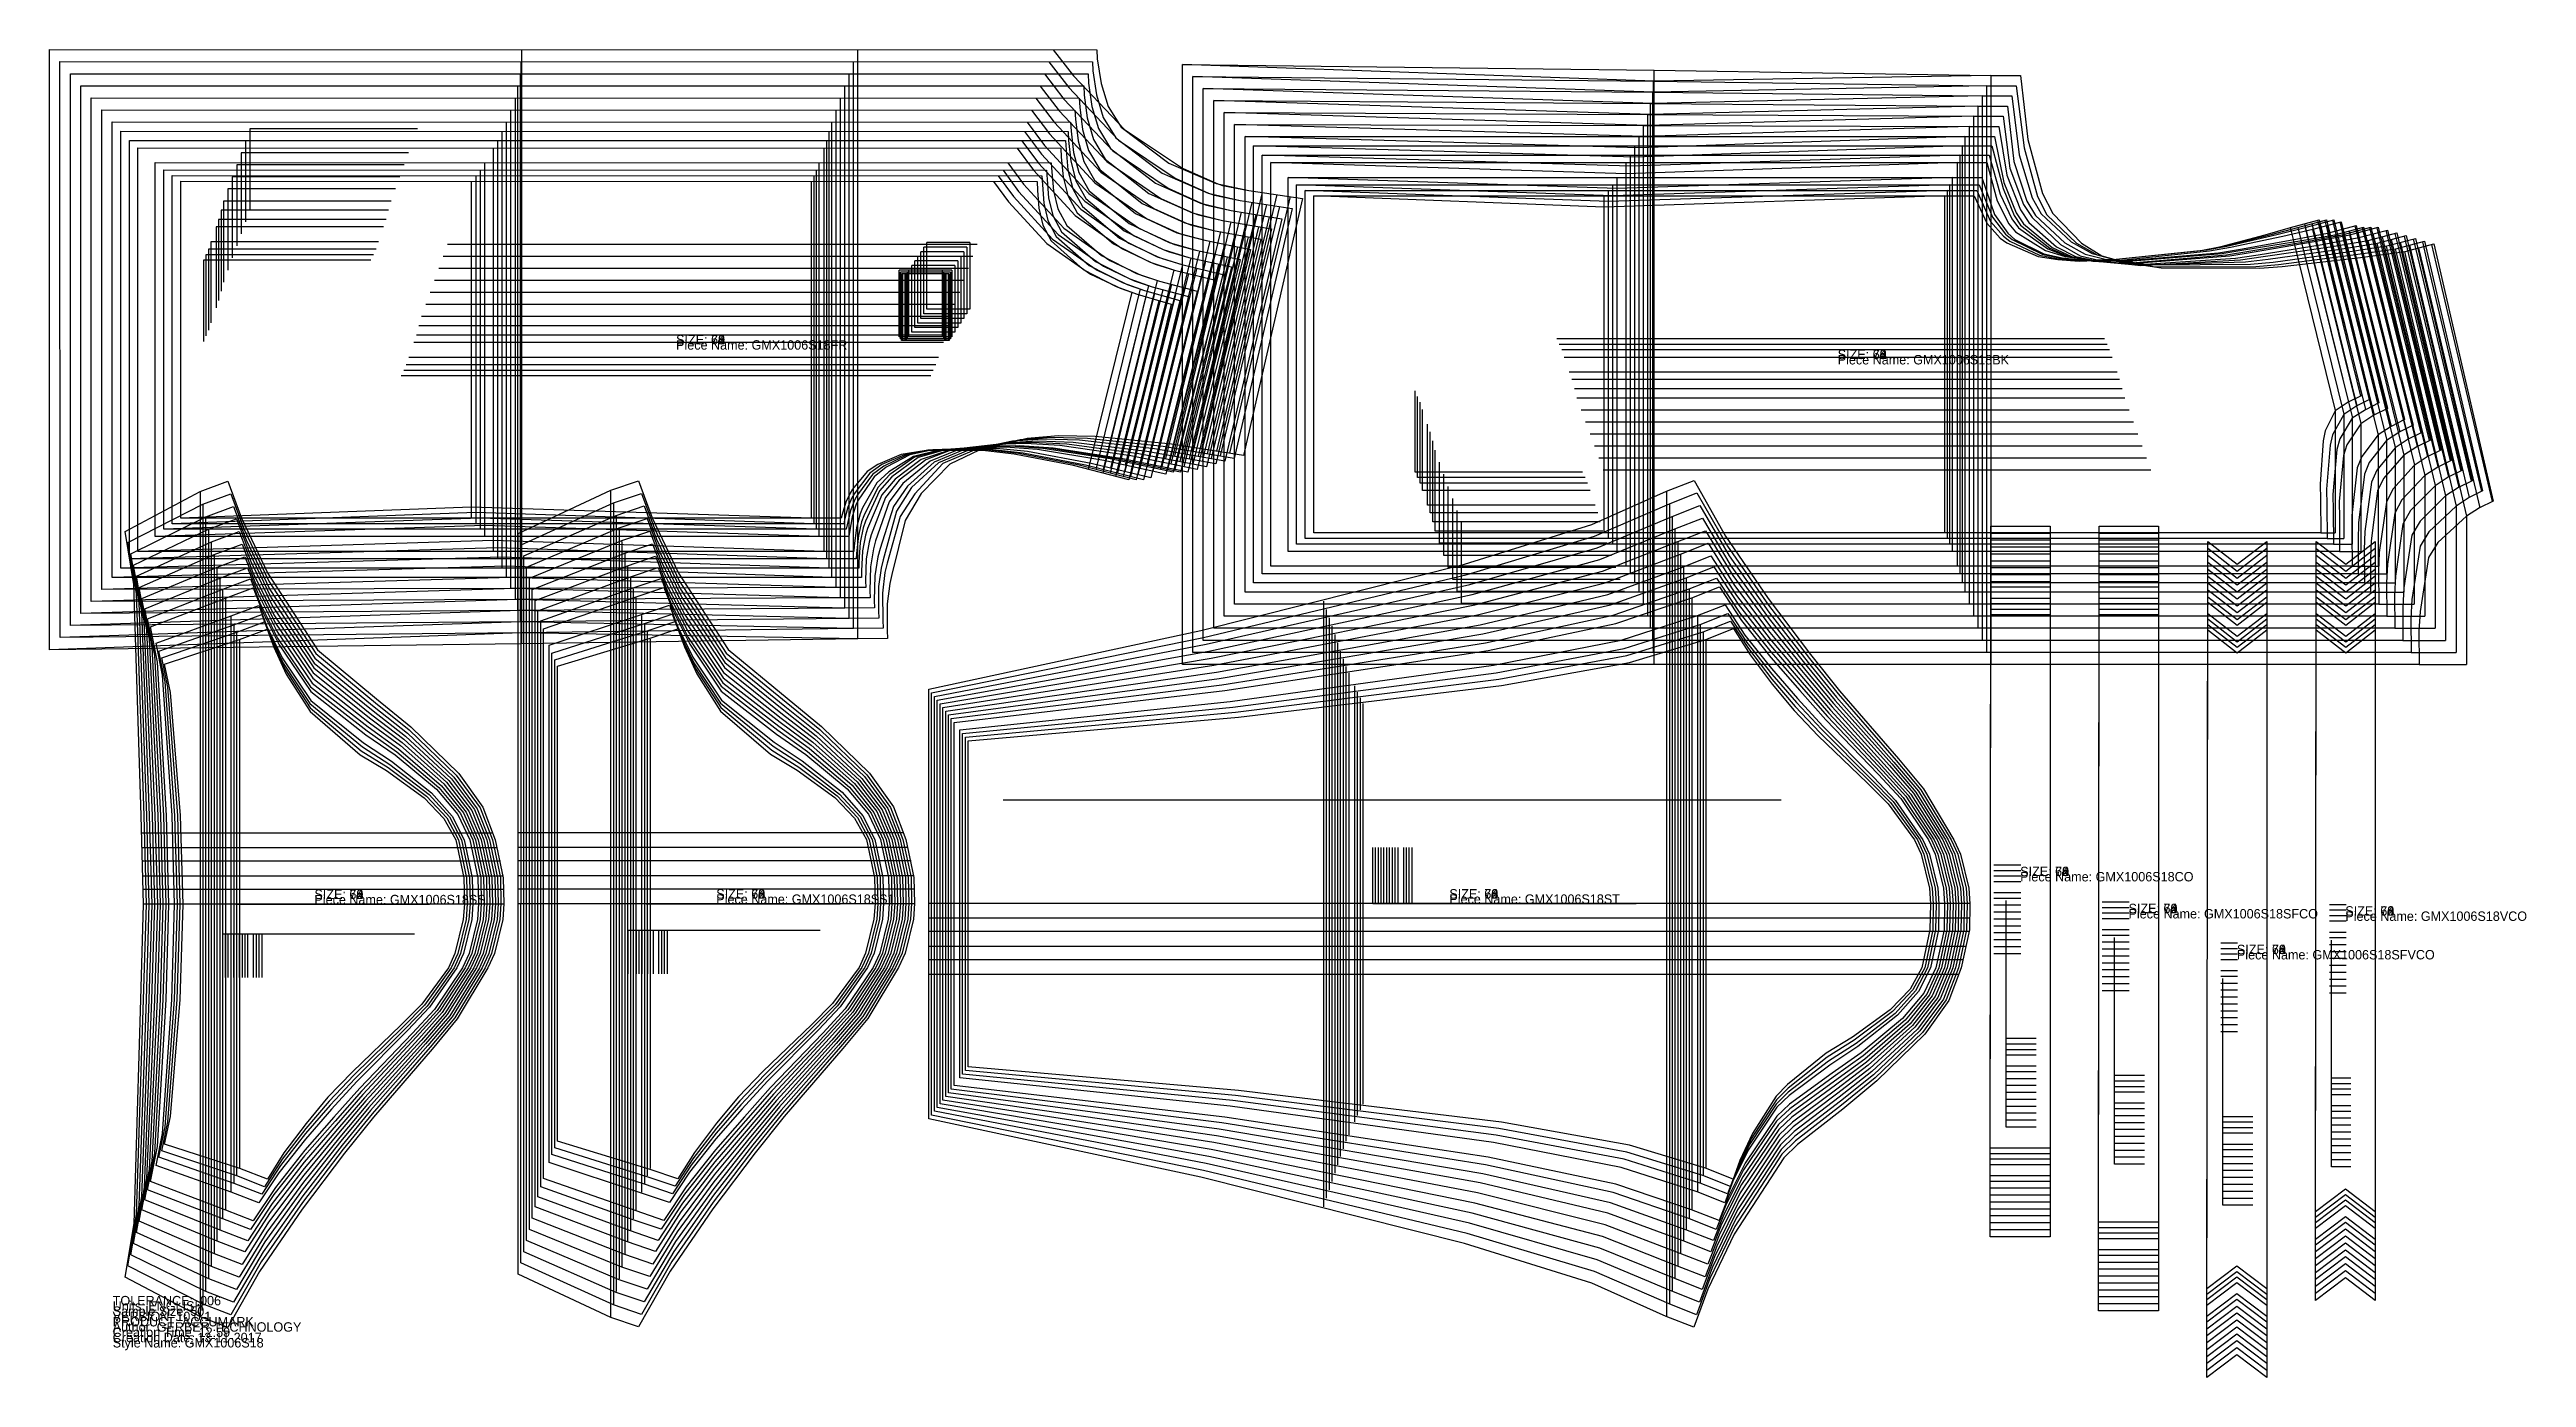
# Model space of a CAD drawing. Extents: x -1.7 to 64.2, y -0.8 to 34.5.
import ezdxf

# ---------------------------------------------------------------- set-up
doc = ezdxf.new("R2010")
doc.units = 0

msp = doc.modelspace()

# ---------------------------------------------------------------- texts
at = {"layer": '1'}
for s, p in [('TOLERANCE: .006', (0, 1.12)), ('VERSION: 10.0.1', (0, 0.7)), ('Author: GERBER TECHNOLOGY', (0, 0.42)), ('Sample Size: 50', (0, 0.84)), ('Units: ENGLISH', (0, 0.98)), ('PRODUCT: ACCUMARK', (0, 0.56)), ('Style Name: GMX1006S18', (0, 0)), ('Creation Time: 12:59', (0, 0.28)), ('Creation Date: 13-11-2017', (0, 0.14))]:
    msp.add_text(s, height=0.25, dxfattribs=at).set_placement(p)

# ---------------------------------------------------------------- blocks, each defined once
blk = doc.blocks.new('GMX1006S18FR_42')
at = {"layer": '1'}
for points in [[(1.8115, 22.0406), (1.812, 30.9967)], [(1.812, 30.9967), (24.573, 30.9891)], [(24.573, 30.9891), (24.5872, 30.7468), (24.6223, 30.2732), (24.7262, 29.8227), (24.9449, 29.4085), (25.8013, 28.6515), (26.6773, 28.1969), (26.6773, 28.1969), (26.6773, 28.1969), (26.6773, 28.1969), (26.6773, 28.1969), (27.2299, 27.9935), (28.1419, 27.7293)], [(28.1419, 27.7293), (27.0101, 23.0613)], [(27.0101, 23.0613), (25.5375, 23.4354), (23.9627, 23.7436), (23.201, 23.8275), (22.5436, 23.8377), (21.6219, 23.8372), (20.962, 23.7278), (20.3433, 23.4656), (20.0569, 23.2796), (19.6646, 22.8106), (19.6018, 22.7076), (19.4906, 22.4668), (19.391, 22.1393), (19.3659, 22.0395)], [(19.3659, 22.0395), (18.5785, 22.0396), (9.5325, 22.0395), (9.5325, 22.0395), (1.8115, 22.0406)]]:
    blk.add_lwpolyline(points, dxfattribs=at)
at = {"layer": '5'}
blk.add_line((7.6698, 25.8288), (21.748, 25.8288), dxfattribs=at)
at = {"layer": '6'}
blk.add_line((1.812, 30.9967), (24.573, 30.9891), dxfattribs=at)
at = {"layer": '7'}
blk.add_line((7.6698, 25.8288), (21.748, 25.8288), dxfattribs=at)
at = {"layer": '8'}
for p, q in [((9.5325, 30.9962), (9.5325, 22.0395)), ((18.5785, 22.0395), (18.5785, 30.9962)), ((22.0502, 28.6271), (20.9085, 28.6271)), ((20.9085, 26.8554), (20.9085, 28.6271)), ((22.0502, 28.6271), (22.0502, 26.8554)), ((27.0896, 28.0452), (25.9355, 23.3343)), ((27.4654, 27.9256), (26.3181, 23.2371)), ((27.8057, 27.8269), (26.6602, 23.1503)), ((22.0502, 26.8554), (20.9085, 26.8554))]:
    blk.add_line(p, q, dxfattribs=at)
for points in [[(23.4151, 30.9875), (23.817, 30.4479), (24.8355, 29.3376), (25.9967, 28.5229), (26.6799, 28.2024), (26.786, 28.1493), (27.23, 27.9939), (28.1419, 27.7293)], [(6.866, 28.8915), (2.4112, 28.8915), (2.4112, 26.7384)], [(18.5785, 22.0396), (9.5325, 22.3348), (1.8115, 22.0406)]]:
    blk.add_lwpolyline(points, dxfattribs=at)
at = {"layer": '1'}
for s, p in [('SIZE: 42', (14.9767, 26.6581)), ('Piece Name: GMX1006S18FR', (14.9767, 26.5181))]:
    blk.add_text(s, height=0.25, dxfattribs=at).set_placement(p)
blk = doc.blocks.new('GMX1006S18FR_44')
at = {"layer": '1'}
for points in [[(1.5832, 21.8928), (1.5836, 31.1443)], [(1.5836, 31.1443), (24.6991, 31.1368)], [(24.6991, 31.1368), (24.7133, 30.8945), (24.751, 30.4106), (24.8588, 29.9506), (25.0839, 29.5282), (25.962, 28.7578), (26.859, 28.2966), (26.859, 28.2966), (26.859, 28.2966), (26.859, 28.2966), (26.859, 28.2966), (27.4294, 28.092), (28.3702, 27.8278)], [(28.3702, 27.8278), (27.2069, 23.0614)], [(27.2069, 23.0614), (25.6951, 23.4434), (24.0787, 23.7575), (23.297, 23.8426), (22.6222, 23.8522), (21.6704, 23.8447), (21.0462, 23.7262), (20.4439, 23.4622), (20.1291, 23.2383), (19.7079, 22.6894), (19.6478, 22.582), (19.5438, 22.3323), (19.4545, 21.9946), (19.4328, 21.8919)], [(19.4328, 21.8919), (18.6455, 21.892), (9.6486, 21.8919), (9.6486, 21.8919), (1.5832, 21.8928)]]:
    blk.add_lwpolyline(points, dxfattribs=at)
at = {"layer": '5'}
blk.add_line((7.7367, 25.9765), (21.815, 25.9765), dxfattribs=at)
at = {"layer": '6'}
blk.add_line((1.5836, 31.1443), (24.6991, 31.1368), dxfattribs=at)
at = {"layer": '7'}
blk.add_line((7.7367, 25.9765), (21.815, 25.9765), dxfattribs=at)
at = {"layer": '8'}
for p, q in [((9.6486, 31.1439), (9.6486, 21.8919)), ((18.6455, 21.8919), (18.6455, 31.1439)), ((22.0818, 28.5779), (20.9401, 28.5779)), ((20.9401, 26.8062), (20.9401, 28.5779)), ((22.0818, 28.5779), (22.0818, 26.8062)), ((27.3141, 28.1334), (26.1335, 23.3326)), ((27.691, 28.0188), (26.516, 23.236)), ((28.0321, 27.9229), (26.8585, 23.1495)), ((22.0818, 26.8062), (20.9401, 26.8062))]:
    blk.add_line(p, q, dxfattribs=at)
for points in [[(23.5412, 31.1352), (23.9499, 30.5863), (24.9857, 29.4569), (26.1666, 28.6281), (26.8616, 28.3021), (26.9712, 28.2484), (27.4295, 28.0923), (28.3702, 27.8278)], [(6.9329, 29.0392), (2.4781, 29.0392), (2.4781, 26.8861)], [(18.6455, 21.892), (9.6486, 22.1872), (1.5832, 21.8928)]]:
    blk.add_lwpolyline(points, dxfattribs=at)
at = {"layer": '1'}
for s, p in [('SIZE: 44', (14.9767, 26.6581)), ('Piece Name: GMX1006S18FR', (14.9767, 26.5181))]:
    blk.add_text(s, height=0.25, dxfattribs=at).set_placement(p)
blk = doc.blocks.new('GMX1006S18FR_46')
at = {"layer": '1'}
for points in [[(1.355, 21.745), (1.3553, 31.2919)], [(1.3553, 31.2919), (24.8251, 31.2845)], [(24.8251, 31.2845), (24.8393, 31.0422), (24.8794, 30.548), (24.9912, 30.0785), (25.2225, 29.6478), (26.1221, 28.8637), (27.0399, 28.3956), (27.0399, 28.3956), (27.0399, 28.3956), (27.0399, 28.3956), (27.0399, 28.3956), (27.6284, 28.19), (28.5984, 27.9263)], [(28.5984, 27.9263), (27.4036, 23.0615)], [(27.4036, 23.0615), (25.8568, 23.4486), (24.203, 23.7661), (23.4034, 23.8513), (22.7135, 23.8595), (21.7332, 23.8421), (21.1056, 23.7158), (20.4967, 23.4199), (20.1952, 23.1967), (19.7966, 22.6562), (19.7304, 22.533), (19.617, 22.2471), (19.5225, 21.8614), (19.4998, 21.7443)], [(19.4998, 21.7443), (18.7124, 21.7444), (9.7648, 21.7443), (9.7648, 21.7443), (1.355, 21.745)]]:
    blk.add_lwpolyline(points, dxfattribs=at)
at = {"layer": '5'}
blk.add_line((7.8037, 26.1242), (21.8819, 26.1242), dxfattribs=at)
at = {"layer": '6'}
blk.add_line((1.3553, 31.2919), (24.8251, 31.2845), dxfattribs=at)
at = {"layer": '7'}
blk.add_line((7.8037, 26.1242), (21.8819, 26.1242), dxfattribs=at)
at = {"layer": '8'}
for p, q in [((9.7648, 31.2916), (9.7648, 21.7443)), ((18.7124, 21.7443), (18.7124, 31.2916)), ((22.1133, 28.5287), (20.9716, 28.5287)), ((20.9716, 26.757), (20.9716, 28.5287)), ((22.1133, 28.5287), (22.1133, 26.757)), ((27.5383, 28.2215), (26.3311, 23.3299)), ((27.9166, 28.1118), (26.7136, 23.2342)), ((28.2585, 28.0188), (27.0566, 23.1484)), ((22.1133, 26.757), (20.9716, 26.757))]:
    blk.add_line(p, q, dxfattribs=at)
for points in [[(23.6672, 31.2829), (24.0827, 30.7247), (25.1355, 29.5759), (26.336, 28.7329), (27.0425, 28.4011), (27.1557, 28.3468), (27.6285, 28.1902), (28.5984, 27.9263)], [(6.9999, 29.1869), (2.5451, 29.1869), (2.5451, 27.0338)], [(18.7124, 21.7444), (9.7648, 22.0396), (1.355, 21.745)]]:
    blk.add_lwpolyline(points, dxfattribs=at)
at = {"layer": '1'}
for s, p in [('SIZE: 46', (14.9767, 26.6581)), ('Piece Name: GMX1006S18FR', (14.9767, 26.5181))]:
    blk.add_text(s, height=0.25, dxfattribs=at).set_placement(p)
blk = doc.blocks.new('GMX1006S18FR_48')
at = {"layer": '1'}
for points in [[(1.1268, 21.548), (1.127, 31.4887)], [(1.127, 31.4887), (24.9511, 31.4814)], [(24.9511, 31.4814), (24.9654, 31.2391), (25.0078, 30.7346), (25.1234, 30.2556), (25.361, 29.8165), (26.282, 29.0186), (27.2205, 28.5435), (27.2205, 28.5435), (27.2205, 28.5435), (27.2205, 28.5435), (27.2205, 28.5435), (27.8273, 28.337), (28.8267, 28.074)], [(28.8267, 28.074), (27.6004, 23.1108)], [(27.6004, 23.1108), (26.0119, 23.4953), (24.3143, 23.8077), (23.4941, 23.8887), (22.7869, 23.8917), (21.805, 23.8547), (21.1895, 23.7248), (20.5641, 23.3984), (20.239, 23.1359), (19.8207, 22.5157), (19.7591, 22.3833), (19.6584, 22.0785), (19.5833, 21.6709), (19.5668, 21.5475)], [(19.5668, 21.5475), (18.7794, 21.5476), (9.881, 21.5475), (9.881, 21.5475), (1.1268, 21.548)]]:
    blk.add_lwpolyline(points, dxfattribs=at)
at = {"layer": '5'}
blk.add_line((7.8707, 26.3211), (21.9489, 26.3211), dxfattribs=at)
at = {"layer": '6'}
blk.add_line((1.127, 31.4887), (24.9511, 31.4814), dxfattribs=at)
at = {"layer": '7'}
blk.add_line((7.8707, 26.3211), (21.9489, 26.3211), dxfattribs=at)
at = {"layer": '8'}
for p, q in [((9.881, 31.4885), (9.881, 21.5475)), ((18.7794, 21.5475), (18.7794, 31.4885)), ((22.1448, 28.5287), (21.0031, 28.5287)), ((21.0031, 26.757), (21.0031, 28.5287)), ((22.1448, 28.5287), (22.1448, 26.757)), ((27.7628, 28.359), (26.5273, 23.3705)), ((28.1423, 28.2542), (26.9102, 23.2779)), ((28.485, 28.164), (27.2544, 23.1946)), ((22.1448, 26.757), (21.0031, 26.757))]:
    blk.add_line(p, q, dxfattribs=at)
for points in [[(23.7933, 31.4798), (24.2154, 30.9122), (25.285, 29.7441), (26.5051, 28.8865), (27.2231, 28.549), (27.34, 28.4941), (27.8273, 28.3371), (28.8267, 28.074)], [(7.0669, 29.3838), (2.6121, 29.3838), (2.6121, 27.2307)], [(18.7794, 21.5476), (9.881, 21.8428), (1.1268, 21.548)]]:
    blk.add_lwpolyline(points, dxfattribs=at)
at = {"layer": '1'}
for s, p in [('SIZE: 48', (14.9767, 26.6581)), ('Piece Name: GMX1006S18FR', (14.9767, 26.5181))]:
    blk.add_text(s, height=0.25, dxfattribs=at).set_placement(p)
blk = doc.blocks.new('GMX1006S18FR_52')
at = {"layer": '1'}
for points in [[(0.6702, 21.1538), (0.6702, 31.8823)], [(0.6702, 31.8823), (25.2033, 31.8753)], [(25.2033, 31.8753), (25.2175, 31.633), (25.265, 31.108), (25.3884, 30.6099), (25.6385, 30.1542), (26.6026, 29.3294), (27.5829, 28.8406), (27.5829, 28.8406), (27.5829, 28.8406), (27.5829, 28.8406), (27.5829, 28.8406), (28.2257, 28.632), (29.2832, 28.3695)], [(29.2832, 28.3695), (27.9939, 23.2094)], [(27.9939, 23.2094), (26.3437, 23.5734), (24.5822, 23.8607), (23.7326, 23.927), (23.0014, 23.9153), (21.9725, 23.8489), (21.287, 23.676), (20.6311, 23.2682), (20.3172, 22.9761), (19.9339, 22.3111), (19.8704, 22.151), (19.7725, 21.7854), (19.7118, 21.3004), (19.7007, 21.1539)], [(19.7007, 21.1539), (18.9133, 21.1539), (10.1133, 21.1539), (10.1133, 21.1539), (0.6702, 21.1538)]]:
    blk.add_lwpolyline(points, dxfattribs=at)
at = {"layer": '5'}
blk.add_line((8.0046, 26.715), (22.0828, 26.715), dxfattribs=at)
at = {"layer": '6'}
blk.add_line((0.6702, 31.8823), (25.2033, 31.8753), dxfattribs=at)
at = {"layer": '7'}
blk.add_line((8.0046, 26.715), (22.0828, 26.715), dxfattribs=at)
at = {"layer": '8'}
for p, q in [((10.1133, 31.8824), (10.1133, 21.1539)), ((18.9133, 21.1539), (18.9133, 31.8824)), ((22.208, 28.5288), (21.0663, 28.5288)), ((21.0663, 26.7571), (21.0663, 28.5288)), ((22.208, 28.5288), (22.208, 26.7571)), ((28.2123, 28.6364), (26.9182, 23.4467)), ((28.5942, 28.5405), (27.3027, 23.362)), ((28.9381, 28.4551), (27.6494, 23.2854)), ((22.208, 26.7571), (21.0663, 26.7571))]:
    blk.add_line(p, q, dxfattribs=at)
for points in [[(24.0454, 31.8737), (24.481, 31.2873), (25.585, 30.0809), (26.8443, 29.195), (27.5855, 28.8462), (27.7095, 28.7901), (28.2257, 28.6319), (29.2832, 28.3695)], [(7.2008, 29.7777), (2.7459, 29.7777), (2.7459, 27.6246)], [(18.9133, 21.1539), (10.1133, 21.4493), (0.6702, 21.1538)]]:
    blk.add_lwpolyline(points, dxfattribs=at)
at = {"layer": '1'}
for s, p in [('SIZE: 52', (14.9767, 26.658)), ('Piece Name: GMX1006S18FR', (14.9767, 26.518))]:
    blk.add_text(s, height=0.25, dxfattribs=at).set_placement(p)
blk = doc.blocks.new('GMX1006S18FR_54')
at = {"layer": '1'}
for points in [[(0.442, 20.9569), (0.4419, 32.0791)], [(0.4419, 32.0791), (25.3294, 32.0722)], [(25.3294, 32.0722), (25.3436, 31.8299), (25.3935, 31.2946), (25.5207, 30.7869), (25.7771, 30.3228), (26.7627, 29.4842), (27.7639, 28.9885), (27.7639, 28.9885), (27.7639, 28.9885), (27.7639, 28.9885), (27.7639, 28.9885), (28.4248, 28.779), (29.5115, 28.5172)], [(29.5115, 28.5172), (28.1907, 23.2588)], [(28.1907, 23.2588), (26.5158, 23.6156), (24.7286, 23.8936), (23.8672, 23.9547), (23.1264, 23.9373), (22.0405, 23.8558), (21.3145, 23.6588), (20.6586, 23.1975), (20.3374, 22.8564), (19.967, 22.1037), (19.9088, 21.9443), (19.8217, 21.5814), (19.7747, 21.1019), (19.7677, 20.9572)], [(19.7677, 20.9572), (18.9803, 20.9572), (10.2295, 20.9572), (10.2295, 20.9572), (0.442, 20.9569)]]:
    blk.add_lwpolyline(points, dxfattribs=at)
at = {"layer": '5'}
blk.add_line((8.0716, 26.9119), (22.1498, 26.9119), dxfattribs=at)
at = {"layer": '6'}
blk.add_line((0.4419, 32.0791), (25.3294, 32.0722), dxfattribs=at)
at = {"layer": '7'}
blk.add_line((8.0716, 26.9119), (22.1498, 26.9119), dxfattribs=at)
at = {"layer": '8'}
for p, q in [((10.2295, 32.0793), (10.2295, 20.9572)), ((18.9803, 20.9572), (18.9803, 32.0793)), ((22.2396, 28.5288), (21.0979, 28.5288)), ((21.0979, 26.7571), (21.0979, 28.5288)), ((22.2396, 28.5288), (22.2396, 26.7571)), ((28.4374, 28.776), (27.1145, 23.4881)), ((28.8202, 28.6836), (27.4993, 23.4061)), ((29.1648, 28.6006), (27.8471, 23.332)), ((22.2396, 26.7571), (21.0979, 26.7571))]:
    blk.add_line(p, q, dxfattribs=at)
for points in [[(24.1715, 32.0706), (24.6137, 31.4749), (25.7347, 30.2489), (27.0137, 29.3486), (27.7665, 28.994), (27.8942, 28.9373), (28.4247, 28.7788), (29.5115, 28.5172)], [(7.2678, 29.9746), (2.813, 29.9746), (2.813, 27.8215)], [(18.9803, 20.9572), (10.2295, 21.2525), (0.442, 20.9569)]]:
    blk.add_lwpolyline(points, dxfattribs=at)
at = {"layer": '1'}
for s, p in [('SIZE: 54', (14.9767, 26.658)), ('Piece Name: GMX1006S18FR', (14.9767, 26.518))]:
    blk.add_text(s, height=0.25, dxfattribs=at).set_placement(p)
blk = doc.blocks.new('GMX1006S18FR_56')
at = {"layer": '1'}
for points in [[(0.2139, 20.7106), (0.2136, 32.3252)], [(0.2136, 32.3252), (25.3964, 32.3185)], [(25.3964, 32.3185), (25.4106, 32.0762), (25.4666, 31.5264), (25.6018, 31.0057), (25.8695, 30.5309), (26.89, 29.6776), (27.9235, 29.1768), (27.9235, 29.1768), (27.9235, 29.1768), (27.9235, 29.1768), (27.9235, 29.1768), (28.6108, 28.9695), (29.7398, 28.7143)], [(29.7398, 28.7143), (28.3875, 23.259)], [(28.3875, 23.259), (26.6881, 23.6201), (24.8749, 23.9012), (24.001, 23.9628), (23.2494, 23.9448), (22.1325, 23.8558), (21.4104, 23.655), (20.7158, 23.1353), (20.3841, 22.7664), (20.0107, 21.9605), (19.9532, 21.7859), (19.8717, 21.3897), (19.8373, 20.8685), (19.8347, 20.7114)], [(19.8347, 20.7114), (19.0473, 20.7114), (10.3457, 20.7114), (10.3457, 20.7114), (0.2139, 20.7106)]]:
    blk.add_lwpolyline(points, dxfattribs=at)
at = {"layer": '5'}
blk.add_line((8.1386, 27.1582), (22.2168, 27.1582), dxfattribs=at)
at = {"layer": '6'}
blk.add_line((0.2136, 32.3252), (25.3964, 32.3185), dxfattribs=at)
at = {"layer": '7'}
blk.add_line((8.1386, 27.1582), (22.2168, 27.1582), dxfattribs=at)
at = {"layer": '8'}
for p, q in [((10.3457, 32.3256), (10.3457, 20.7114)), ((19.0473, 20.7114), (19.0473, 32.3256)), ((22.2712, 28.5782), (21.1294, 28.5782)), ((21.1294, 26.8065), (21.1294, 28.5782)), ((22.2712, 28.5782), (22.2712, 26.8065)), ((28.6648, 28.9573), (27.3077, 23.4885)), ((29.0489, 28.8702), (27.6932, 23.4065)), ((29.3945, 28.7922), (28.0401, 23.3328)), ((22.2712, 26.8065), (21.1294, 26.8065))]:
    blk.add_line(p, q, dxfattribs=at)
for points in [[(24.2385, 32.3169), (24.6929, 31.7091), (25.8437, 30.459), (27.1549, 29.5424), (27.9261, 29.1823), (28.0591, 29.1255), (28.6108, 28.9691), (29.7398, 28.7143)], [(7.3348, 30.2209), (2.88, 30.2209), (2.88, 28.0678)], [(19.0473, 20.7114), (10.3457, 21.0067), (0.2139, 20.7106)]]:
    blk.add_lwpolyline(points, dxfattribs=at)
at = {"layer": '1'}
for s, p in [('SIZE: 56', (14.9767, 26.6579)), ('Piece Name: GMX1006S18FR', (14.9767, 26.5179))]:
    blk.add_text(s, height=0.25, dxfattribs=at).set_placement(p)
blk = doc.blocks.new('GMX1006S18FR_58')
at = {"layer": '1'}
for points in [[(-0.0141, 20.4644), (-0.0146, 32.5712)], [(-0.0146, 32.5712), (25.4634, 32.5647)], [(25.4634, 32.5647), (25.4776, 32.3224), (25.5395, 31.758), (25.6827, 31.2242), (25.9616, 30.7386), (27.0168, 29.8702), (28.0826, 29.3641), (28.0826, 29.3641), (28.0826, 29.3641), (28.0826, 29.3641), (28.0826, 29.3641), (28.7966, 29.1593), (29.9681, 28.9113)], [(29.9681, 28.9113), (28.5843, 23.2591)], [(28.5843, 23.2591), (26.8506, 23.6201), (25.0013, 23.8991), (24.1102, 23.9582), (23.3442, 23.9367), (22.2315, 23.8356), (21.4945, 23.5949), (20.7973, 23.0734), (20.4477, 22.6599), (20.0668, 21.7683), (20.0094, 21.5857), (19.9303, 21.172), (19.9021, 20.629), (19.9017, 20.4655)], [(19.9017, 20.4655), (19.1143, 20.4655), (10.4619, 20.4655), (10.4619, 20.4655), (-0.0141, 20.4644)]]:
    blk.add_lwpolyline(points, dxfattribs=at)
at = {"layer": '5'}
blk.add_line((8.2056, 27.4044), (22.2838, 27.4044), dxfattribs=at)
at = {"layer": '6'}
blk.add_line((-0.0146, 32.5712), (25.4634, 32.5647), dxfattribs=at)
at = {"layer": '7'}
blk.add_line((8.2056, 27.4044), (22.2838, 27.4044), dxfattribs=at)
at = {"layer": '8'}
for p, q in [((10.4619, 32.5718), (10.4619, 20.4655)), ((19.1143, 20.4655), (19.1143, 32.5718)), ((28.8924, 29.139), (27.5012, 23.4893)), ((29.2776, 29.0571), (27.8877, 23.4091)), ((29.6241, 28.9839), (28.2335, 23.3346)), ((22.3028, 28.6275), (21.1611, 28.6275)), ((21.1611, 26.8558), (21.1611, 28.6275)), ((22.3028, 28.6275), (22.3028, 26.8558)), ((22.3028, 26.8558), (21.1611, 26.8558))]:
    blk.add_line(p, q, dxfattribs=at)
for points in [[(24.3055, 32.5631), (24.7719, 31.9431), (25.9523, 30.6685), (27.2957, 29.7354), (28.0852, 29.3696), (28.2236, 29.3127), (28.7965, 29.1588), (29.9681, 28.9113)], [(7.4018, 30.4671), (2.947, 30.4671), (2.947, 28.314)], [(19.1143, 20.4655), (10.4619, 20.7608), (-0.0141, 20.4644)]]:
    blk.add_lwpolyline(points, dxfattribs=at)
at = {"layer": '1'}
for s, p in [('SIZE: 58', (14.9767, 26.6578)), ('Piece Name: GMX1006S18FR', (14.9767, 26.5178))]:
    blk.add_text(s, height=0.25, dxfattribs=at).set_placement(p)
blk = doc.blocks.new('GMX1006S18FR_60')
at = {"layer": '1'}
for points in [[(-0.2915, 20.1443), (-0.2922, 32.8911)], [(-0.2922, 32.8911), (25.5796, 32.8848)], [(25.5796, 32.8848), (25.5938, 32.6425), (25.6617, 32.0636), (25.8129, 31.5166), (26.1029, 31.0202), (27.193, 30.1369), (28.2911, 29.6256), (28.2911, 29.6256), (28.2911, 29.6256), (28.2911, 29.6256), (28.2911, 29.6256), (29.0316, 29.4233), (30.2456, 29.1822)], [(30.2456, 29.1822), (28.8303, 23.3331)], [(28.8303, 23.3331), (27.0615, 23.6916), (25.1752, 23.966), (24.2667, 24.0214), (23.4862, 23.9954), (22.3204, 23.8616), (21.6143, 23.5879), (20.9099, 23.052), (20.5448, 22.5873), (20.1645, 21.5999), (20.1072, 21.4022), (20.0319, 20.9555), (20.0145, 20.3708), (20.0179, 20.195)], [(20.0179, 20.195), (19.2305, 20.1931), (10.5781, 20.1706), (10.5781, 20.1706), (-0.2915, 20.1443)]]:
    blk.add_lwpolyline(points, dxfattribs=at)
at = {"layer": '5'}
blk.add_line((8.3218, 27.7245), (22.4, 27.7245), dxfattribs=at)
at = {"layer": '6'}
blk.add_line((-0.2922, 32.8911), (25.5796, 32.8848), dxfattribs=at)
at = {"layer": '7'}
blk.add_line((8.3218, 27.7245), (22.4, 27.7245), dxfattribs=at)
at = {"layer": '8'}
for p, q in [((10.5781, 32.8919), (10.5781, 20.1706)), ((19.2305, 20.195), (19.2305, 32.8919)), ((29.1693, 29.396), (27.7428, 23.5584)), ((29.5556, 29.3188), (28.1301, 23.48)), ((29.903, 29.25), (28.4755, 23.4075)), ((22.3836, 28.7507), (21.2419, 28.7507)), ((21.2419, 26.979), (21.2419, 28.7507)), ((22.3836, 28.7507), (22.3836, 26.979)), ((22.3836, 26.979), (21.2419, 26.979))]:
    blk.add_line(p, q, dxfattribs=at)
for points in [[(24.4217, 32.8832), (24.9002, 32.251), (26.1102, 30.952), (27.4858, 30.0026), (28.2937, 29.6311), (28.4375, 29.5742), (29.0316, 29.4226), (30.2456, 29.1822)], [(7.518, 30.7872), (3.0631, 30.7872), (3.0631, 28.6341)], [(19.2305, 20.1931), (10.5781, 20.4659), (-0.2915, 20.1443)]]:
    blk.add_lwpolyline(points, dxfattribs=at)
at = {"layer": '1'}
for s, p in [('SIZE: 60', (14.9767, 26.6577)), ('Piece Name: GMX1006S18FR', (14.9767, 26.5177))]:
    blk.add_text(s, height=0.25, dxfattribs=at).set_placement(p)
blk = doc.blocks.new('GMX1006S18FR_62')
at = {"layer": '1'}
for points in [[(-0.5687, 19.8242), (-0.5696, 33.211)], [(-0.5696, 33.211), (25.6958, 33.2049)], [(25.6958, 33.2049), (25.71, 32.9626), (25.7839, 32.3691), (25.9431, 31.809), (26.2443, 31.3019), (27.3693, 30.4036), (28.4997, 29.8871), (28.4997, 29.8871), (28.4997, 29.8871), (28.4997, 29.8871), (28.4997, 29.8871), (29.2667, 29.6872), (30.5231, 29.4531)], [(30.5231, 29.4531), (29.0763, 23.4071)], [(29.0763, 23.4071), (27.2782, 23.7502), (25.3618, 24.0065), (24.4398, 24.0522), (23.6485, 24.0167), (22.4518, 23.8473), (21.734, 23.5502), (21.0056, 22.9614), (20.6429, 22.4701), (20.2807, 21.4383), (20.2205, 21.2249), (20.1431, 20.7434), (20.129, 20.1138), (20.1341, 19.9245)], [(20.1341, 19.9245), (19.3467, 19.9208), (10.6943, 19.8757), (10.6943, 19.8757), (-0.5687, 19.8242)]]:
    blk.add_lwpolyline(points, dxfattribs=at)
at = {"layer": '5'}
blk.add_line((8.438, 28.0446), (22.5162, 28.0446), dxfattribs=at)
at = {"layer": '6'}
blk.add_line((-0.5696, 33.211), (25.6958, 33.2049), dxfattribs=at)
at = {"layer": '7'}
blk.add_line((8.438, 28.0446), (22.5162, 28.0446), dxfattribs=at)
at = {"layer": '8'}
for p, q in [((10.6943, 33.212), (10.6943, 19.8757)), ((19.3467, 19.9245), (19.3467, 33.212)), ((29.4464, 29.6538), (27.983, 23.6208)), ((29.8336, 29.5811), (28.3717, 23.5465)), ((30.1819, 29.5164), (28.7172, 23.4781)), ((22.4644, 28.8739), (21.3227, 28.8739)), ((21.3227, 27.1022), (21.3227, 28.8739)), ((22.4644, 28.8739), (22.4644, 27.1022)), ((22.4644, 27.1022), (21.3227, 27.1022))]:
    blk.add_line(p, q, dxfattribs=at)
for points in [[(24.5379, 33.2033), (25.0285, 32.559), (26.2682, 31.2356), (27.676, 30.2697), (28.5023, 29.8926), (28.6514, 29.8356), (29.2667, 29.6864), (30.5231, 29.4531)], [(7.6342, 31.1073), (3.1794, 31.1073), (3.1794, 28.9542)], [(19.3467, 19.9208), (10.6943, 20.171), (-0.5687, 19.8242)]]:
    blk.add_lwpolyline(points, dxfattribs=at)
at = {"layer": '1'}
for s, p in [('SIZE: 62', (14.9767, 26.6576)), ('Piece Name: GMX1006S18FR', (14.9767, 26.5176))]:
    blk.add_text(s, height=0.25, dxfattribs=at).set_placement(p)
blk = doc.blocks.new('GMX1006S18FR_64')
at = {"layer": '1'}
for points in [[(-0.8461, 19.5041), (-0.8472, 33.5309)], [(-0.8472, 33.5309), (25.812, 33.525)], [(25.812, 33.525), (25.8262, 33.2827), (25.9063, 32.6747), (26.0735, 32.1016), (26.386, 31.5838), (27.5458, 30.6708), (28.7086, 30.1493), (28.7086, 30.1493), (28.7086, 30.1493), (28.7086, 30.1493), (28.7086, 30.1493), (29.502, 29.9516), (30.8006, 29.724)], [(30.8006, 29.724), (29.3223, 23.4811)], [(29.3223, 23.4811), (27.4885, 23.811), (25.5354, 24.0513), (24.5964, 24.0879), (23.7914, 24.0433), (22.6024, 23.8496), (21.833, 23.5267), (21.1321, 22.8914), (20.7584, 22.3513), (20.4035, 21.23), (20.3408, 21.0079), (20.2599, 20.5065), (20.2451, 19.8511), (20.2503, 19.654)], [(20.2503, 19.654), (19.4629, 19.6485), (10.7613, 19.5812), (10.7613, 19.5812), (-0.8461, 19.5041)]]:
    blk.add_lwpolyline(points, dxfattribs=at)
at = {"layer": '5'}
blk.add_line((8.5542, 28.3647), (22.6324, 28.3647), dxfattribs=at)
at = {"layer": '6'}
blk.add_line((-0.8472, 33.5309), (25.812, 33.525), dxfattribs=at)
at = {"layer": '7'}
blk.add_line((8.5542, 28.3647), (22.6324, 28.3647), dxfattribs=at)
at = {"layer": '8'}
for p, q in [((10.7613, 33.5321), (10.7613, 19.5812)), ((19.4629, 19.654), (19.4629, 33.5321)), ((29.7237, 29.9128), (28.2233, 23.6841)), ((30.1118, 29.8442), (28.6135, 23.6136)), ((30.4608, 29.7833), (28.9591, 23.5489)), ((22.5452, 28.9971), (21.4035, 28.9971)), ((21.4035, 27.2254), (21.4035, 28.9971)), ((22.5452, 28.9971), (22.5452, 27.2254)), ((22.5452, 27.2254), (21.4035, 27.2254))]:
    blk.add_line(p, q, dxfattribs=at)
for points in [[(24.6541, 33.5234), (25.1568, 32.867), (26.4264, 31.5194), (27.8665, 30.5374), (28.7112, 30.1548), (28.8657, 30.0977), (29.502, 29.9507), (30.8006, 29.724)], [(7.7504, 31.4274), (3.2955, 31.4274), (3.2955, 29.2743)], [(19.4629, 19.6485), (10.7613, 19.8765), (-0.8461, 19.5041)]]:
    blk.add_lwpolyline(points, dxfattribs=at)
at = {"layer": '1'}
for s, p in [('SIZE: 64', (14.9767, 26.6575)), ('Piece Name: GMX1006S18FR', (14.9767, 26.5175))]:
    blk.add_text(s, height=0.25, dxfattribs=at).set_placement(p)
blk = doc.blocks.new('GMX1006S18FR_66')
at = {"layer": '1'}
for points in [[(-1.1233, 19.184), (-1.1246, 33.8508)], [(-1.1246, 33.8508), (25.9282, 33.8451)], [(25.9282, 33.8451), (25.9424, 33.6028), (26.0286, 32.9803), (26.2036, 32.3941), (26.5273, 31.8656), (27.7219, 30.9378), (28.9169, 30.4111), (28.9169, 30.4111), (28.9169, 30.4111), (28.9169, 30.4111), (28.9169, 30.4111), (29.737, 30.2158), (31.0781, 29.9949)], [(31.0781, 29.9949), (29.5683, 23.5551)], [(29.5683, 23.5551), (27.693, 23.8781), (25.6965, 24.1087), (24.7373, 24.1389), (23.9155, 24.0873), (22.7327, 23.8371), (21.9509, 23.5069), (21.238, 22.8522), (20.8373, 22.2225), (20.4829, 20.9336), (20.4261, 20.7143), (20.3576, 20.2205), (20.3571, 19.5768), (20.3665, 19.3835)], [(20.3665, 19.3835), (19.5791, 19.3763), (10.8283, 19.2863), (10.8283, 19.2863), (-1.1233, 19.184)]]:
    blk.add_lwpolyline(points, dxfattribs=at)
at = {"layer": '5'}
blk.add_line((8.6704, 28.6848), (22.7486, 28.6848), dxfattribs=at)
at = {"layer": '6'}
blk.add_line((-1.1246, 33.8508), (25.9282, 33.8451), dxfattribs=at)
at = {"layer": '7'}
blk.add_line((8.6704, 28.6848), (22.7486, 28.6848), dxfattribs=at)
at = {"layer": '8'}
for p, q in [((10.8283, 33.8522), (10.8283, 19.2863)), ((19.5791, 19.3835), (19.5791, 33.8522)), ((30.0011, 30.1723), (28.4648, 23.7507)), ((30.39, 30.1076), (28.856, 23.6828)), ((30.7396, 30.0503), (29.2014, 23.6208)), ((22.626, 29.1203), (21.4843, 29.1203)), ((21.4843, 27.3486), (21.4843, 29.1203)), ((22.626, 29.1203), (22.626, 27.3486)), ((22.626, 27.3486), (21.4843, 27.3486))]:
    blk.add_line(p, q, dxfattribs=at)
for points in [[(24.7703, 33.8435), (25.2851, 33.175), (26.5842, 31.8032), (28.0565, 30.8048), (28.9195, 30.4166), (29.0794, 30.3593), (29.7369, 30.2146), (31.0781, 29.9949)], [(7.8666, 31.7475), (3.4118, 31.7475), (3.4118, 29.5944)], [(19.5791, 19.3763), (10.8283, 19.5816), (-1.1233, 19.184)]]:
    blk.add_lwpolyline(points, dxfattribs=at)
at = {"layer": '1'}
for s, p in [('SIZE: 66', (14.9767, 26.6574)), ('Piece Name: GMX1006S18FR', (14.9767, 26.5174))]:
    blk.add_text(s, height=0.25, dxfattribs=at).set_placement(p)
blk = doc.blocks.new('GMX1006S18FR_68')
at = {"layer": '1'}
for points in [[(-1.4005, 18.8638), (-1.4022, 34.1707)], [(-1.4022, 34.1707), (26.0444, 34.1653)], [(26.0444, 34.1653), (26.0586, 33.923), (26.1508, 33.2861), (26.3337, 32.6869), (26.6685, 32.1477), (27.8977, 31.205), (29.1248, 30.6732), (29.1248, 30.6732), (29.1248, 30.6732), (29.1248, 30.6732), (29.1248, 30.6732), (29.9716, 30.4801), (31.3556, 30.2659)], [(31.3556, 30.2659), (29.8143, 23.6292)], [(29.8143, 23.6292), (27.9262, 23.9406), (25.917, 24.1583), (24.9522, 24.1818), (24.1262, 24.124), (22.9019, 23.8503), (22.0697, 23.4957), (21.3211, 22.6856), (20.9339, 22.0801), (20.5898, 20.8397), (20.5299, 20.5948), (20.4608, 20.0443), (20.4694, 19.3281), (20.4827, 19.1131)], [(20.4827, 19.1131), (19.6953, 19.1043), (10.8461, 18.9915), (10.8461, 18.9915), (-1.4005, 18.8638)]]:
    blk.add_lwpolyline(points, dxfattribs=at)
at = {"layer": '5'}
blk.add_line((8.7866, 29.005), (22.8648, 29.005), dxfattribs=at)
at = {"layer": '6'}
blk.add_line((-1.4022, 34.1707), (26.0444, 34.1653), dxfattribs=at)
at = {"layer": '7'}
blk.add_line((8.7866, 29.005), (22.8648, 29.005), dxfattribs=at)
at = {"layer": '8'}
for p, q in [((10.8461, 34.1724), (10.8461, 18.9915)), ((19.6953, 19.1131), (19.6953, 34.1724)), ((30.2779, 30.4301), (28.7064, 23.8175)), ((30.6682, 30.3716), (29.0986, 23.7523)), ((31.0185, 30.3177), (29.4438, 23.6928)), ((22.7068, 29.2436), (21.5651, 29.2436)), ((21.5651, 27.4719), (21.5651, 29.2436)), ((22.7068, 29.2436), (22.7068, 27.4719)), ((22.7068, 27.4719), (21.5651, 27.4719))]:
    blk.add_line(p, q, dxfattribs=at)
for points in [[(24.8865, 34.1637), (25.4131, 33.4831), (26.7419, 32.0871), (28.2461, 31.0725), (29.1274, 30.6787), (29.2927, 30.6213), (29.9716, 30.4788), (31.3556, 30.2659)], [(7.9828, 32.0677), (3.528, 32.0677), (3.528, 29.9146)], [(19.6953, 19.1043), (10.8461, 19.2868), (-1.4005, 18.8638)]]:
    blk.add_lwpolyline(points, dxfattribs=at)
at = {"layer": '1'}
for s, p in [('SIZE: 68', (14.9767, 26.6572)), ('Piece Name: GMX1006S18FR', (14.9767, 26.5172))]:
    blk.add_text(s, height=0.25, dxfattribs=at).set_placement(p)
blk = doc.blocks.new('GMX1006S18FR_70')
at = {"layer": '1'}
for points in [[(-1.6776, 18.5437), (-1.6796, 34.4906)], [(-1.6796, 34.4906), (26.1606, 34.4854)], [(26.1606, 34.4854), (26.1748, 34.2431), (26.2731, 33.5918), (26.4639, 32.9796), (26.81, 32.4298), (28.074, 31.4726), (29.3332, 30.9358), (29.3332, 30.9358), (29.3332, 30.9358), (29.3332, 30.9358), (29.3332, 30.9358), (30.2066, 30.7447), (31.6331, 30.5368)], [(31.6331, 30.5368), (30.0603, 23.7032)], [(30.0603, 23.7032), (28.1509, 24.0037), (26.1197, 24.2086), (25.145, 24.2251), (24.3111, 24.1606), (23.035, 23.8468), (22.254, 23.4752), (21.4913, 22.6927), (21.0673, 21.9812), (20.7163, 20.5401), (20.6555, 20.2996), (20.5838, 19.7587), (20.5874, 19.0541), (20.5989, 18.8426)], [(20.5989, 18.8426), (19.8115, 18.8322), (10.8639, 18.6966), (10.8639, 18.6966), (-1.6776, 18.5437)]]:
    blk.add_lwpolyline(points, dxfattribs=at)
at = {"layer": '5'}
blk.add_line((8.9028, 29.3251), (22.981, 29.3251), dxfattribs=at)
at = {"layer": '6'}
blk.add_line((-1.6796, 34.4906), (26.1606, 34.4854), dxfattribs=at)
at = {"layer": '7'}
blk.add_line((8.9028, 29.3251), (22.981, 29.3251), dxfattribs=at)
at = {"layer": '8'}
for p, q in [((10.8639, 34.4925), (10.8639, 18.6966)), ((19.8115, 18.8426), (19.8115, 34.4925)), ((30.5555, 30.6909), (28.948, 23.8839)), ((30.9465, 30.6362), (29.3414, 23.8214)), ((31.2974, 30.5853), (29.6864, 23.7646)), ((22.7876, 29.3668), (21.6459, 29.3668)), ((21.6459, 27.5951), (21.6459, 29.3668)), ((22.7876, 29.3668), (22.7876, 27.5951)), ((22.7876, 27.5951), (21.6459, 27.5951))]:
    blk.add_line(p, q, dxfattribs=at)
for points in [[(25.0027, 34.4838), (25.5414, 33.7912), (26.8998, 32.3712), (28.4362, 31.3406), (29.3358, 30.9413), (29.5065, 30.8838), (30.2066, 30.7433), (31.6331, 30.5368)], [(8.099, 32.3878), (3.6442, 32.3878), (3.6442, 30.2347)], [(19.8115, 18.8322), (10.8639, 18.9919), (-1.6776, 18.5437)]]:
    blk.add_lwpolyline(points, dxfattribs=at)
at = {"layer": '1'}
for s, p in [('SIZE: 70', (14.9767, 26.6571)), ('Piece Name: GMX1006S18FR', (14.9767, 26.5171))]:
    blk.add_text(s, height=0.25, dxfattribs=at).set_placement(p)
blk = doc.blocks.new('GMX1006S18BK_42')
at = {"layer": '1'}
for points in [[(31.9287, 21.6464), (31.9287, 30.603)], [(31.9287, 30.603), (39.6494, 30.603), (39.6494, 30.603), (48.6981, 30.603), (48.6982, 30.603), (49.4853, 30.603)], [(49.4853, 30.603), (49.8171, 29.8785), (50.1749, 29.4807), (50.3506, 29.3544), (51.1868, 28.9967), (51.707, 28.9141), (52.2783, 28.8731), (53.1123, 28.9066), (55.5074, 29.156), (56.0494, 29.2579), (57.2243, 29.5731), (57.8932, 29.7644)], [(57.8932, 29.7644), (58.6544, 29.9653)], [(58.6544, 29.9653), (59.7863, 25.2973)], [(59.7863, 25.2973), (59.4273, 25.1192), (59.0803, 24.8948)], [(59.0803, 24.8948), (58.8158, 24.3582), (58.7661, 24.0934), (58.6847, 22.9463), (58.6959, 22.5338), (58.7019, 21.6464)], [(58.7019, 21.6464), (31.9287, 21.6464)]]:
    blk.add_lwpolyline(points, dxfattribs=at)
at = {"layer": '5'}
blk.add_line((38.3874, 26.8137), (52.95, 26.8137), dxfattribs=at)
at = {"layer": '6'}
blk.add_line((58.7019, 21.6464), (31.9287, 21.6464), dxfattribs=at)
at = {"layer": '7'}
blk.add_line((38.3874, 26.8137), (52.95, 26.8137), dxfattribs=at)
at = {"layer": '8'}
for p, q in [((39.6494, 21.6464), (39.6494, 30.603)), ((48.6982, 30.603), (48.6982, 21.6464)), ((59.0803, 24.8948), (59.0803, 21.6464)), ((58.7019, 21.6464), (59.0803, 21.6464))]:
    blk.add_line(p, q, dxfattribs=at)
for points in [[(48.6982, 30.603), (39.6494, 30.3077), (31.9287, 30.603)], [(57.8869, 29.7627), (57.9737, 29.4093), (59.0821, 24.8971)], [(58.2666, 29.8628), (58.3541, 29.5056), (59.4323, 25.1218)], [(58.6094, 29.9535), (58.6981, 29.5924), (59.7577, 25.2831)], [(39.0751, 23.266), (34.6204, 23.266), (34.6204, 25.4191)]]:
    blk.add_lwpolyline(points, dxfattribs=at)
at = {"layer": '1'}
for s, p in [('SIZE: 42', (45.8575, 26.2647)), ('Piece Name: GMX1006S18BK', (45.8575, 26.1247))]:
    blk.add_text(s, height=0.25, dxfattribs=at).set_placement(p)
blk = doc.blocks.new('GMX1006S18BK_44')
at = {"layer": '1'}
for points in [[(31.7004, 30.7506), (39.7655, 30.7506), (39.7655, 30.7506), (48.7651, 30.7507), (48.7652, 30.7506), (49.5523, 30.7506)], [(31.7004, 21.4988), (31.7004, 30.7506)], [(49.5523, 30.7506), (49.9197, 29.9265), (50.2605, 29.5298), (50.4295, 29.4024), (51.2252, 29.0308), (51.7244, 28.9347), (52.3182, 28.8864), (53.1858, 28.9131), (55.5801, 29.1632), (56.122, 29.2653), (57.3759, 29.5754), (58.09, 29.7644)], [(58.09, 29.7644), (58.8512, 29.9653)], [(58.8512, 29.9653), (60.0145, 25.1989)], [(60.0145, 25.1989), (59.6556, 25.0208), (59.3086, 24.7964)], [(59.3086, 24.7964), (59.0089, 24.2517), (58.945, 23.9792), (58.8531, 22.8078), (58.8613, 22.3862), (58.8673, 21.4988)], [(58.8673, 21.4988), (31.7004, 21.4988)]]:
    blk.add_lwpolyline(points, dxfattribs=at)
at = {"layer": '5'}
blk.add_line((38.4544, 26.6661), (53.017, 26.6661), dxfattribs=at)
at = {"layer": '6'}
blk.add_line((58.8673, 21.4988), (31.7004, 21.4988), dxfattribs=at)
at = {"layer": '7'}
blk.add_line((38.4544, 26.6661), (53.017, 26.6661), dxfattribs=at)
at = {"layer": '8'}
for p, q in [((39.7655, 21.4988), (39.7655, 30.7506)), ((48.7652, 30.7506), (48.7652, 21.4988)), ((59.3086, 24.7964), (59.3086, 21.4988)), ((58.8673, 21.4988), (59.3086, 21.4988))]:
    blk.add_line(p, q, dxfattribs=at)
for points in [[(48.7652, 30.7506), (39.7655, 30.4554), (31.7004, 30.7506)], [(58.0853, 29.7632), (58.1742, 29.4026), (59.3104, 24.7987)], [(58.4652, 29.8633), (58.5551, 29.4986), (59.6606, 25.0233)], [(58.8081, 29.954), (58.899, 29.5853), (59.9858, 25.1846)], [(39.1421, 23.1184), (34.6874, 23.1184), (34.6874, 25.2715)]]:
    blk.add_lwpolyline(points, dxfattribs=at)
at = {"layer": '1'}
for s, p in [('SIZE: 44', (45.8574, 26.2647)), ('Piece Name: GMX1006S18BK', (45.8574, 26.1247))]:
    blk.add_text(s, height=0.25, dxfattribs=at).set_placement(p)
blk = doc.blocks.new('GMX1006S18BK_46')
at = {"layer": '1'}
for points in [[(31.4722, 21.3511), (31.4722, 30.8983)], [(31.4722, 30.8983), (39.8818, 30.8983), (39.8818, 30.8983), (48.8321, 30.8983), (48.8322, 30.8983), (49.6194, 30.8983)], [(49.6194, 30.8983), (49.969, 30.0396), (50.3201, 29.5883), (50.4977, 29.4403), (51.2883, 29.0545), (51.7867, 28.9497), (52.3867, 28.898), (53.2639, 28.9207), (55.6582, 29.1661), (56.2001, 29.2671), (57.5296, 29.5755), (58.2868, 29.7643)], [(58.2868, 29.7643), (59.048, 29.9652)], [(59.048, 29.9652), (60.2429, 25.1004)], [(60.2429, 25.1004), (59.884, 24.9223), (59.5369, 24.6979)], [(59.5369, 24.6979), (59.2021, 24.1452), (59.1239, 23.8649), (59.0213, 22.6691), (59.0267, 22.2385), (59.0327, 21.3511)], [(59.0327, 21.3511), (31.4722, 21.3511)]]:
    blk.add_lwpolyline(points, dxfattribs=at)
at = {"layer": '5'}
blk.add_line((38.5214, 26.5184), (53.084, 26.5184), dxfattribs=at)
at = {"layer": '6'}
blk.add_line((59.0327, 21.3511), (31.4722, 21.3511), dxfattribs=at)
at = {"layer": '7'}
blk.add_line((38.5214, 26.5184), (53.084, 26.5184), dxfattribs=at)
at = {"layer": '8'}
for p, q in [((39.8818, 21.3511), (39.8818, 30.8983)), ((48.8322, 30.8983), (48.8322, 21.3511)), ((59.5369, 24.6979), (59.5369, 21.3511)), ((59.0327, 21.3511), (59.5369, 21.3511))]:
    blk.add_line(p, q, dxfattribs=at)
for points in [[(48.8322, 30.8983), (39.8818, 30.603), (31.4722, 30.8983)], [(58.2836, 29.7635), (58.3747, 29.3957), (59.5387, 24.7002)], [(58.6636, 29.8637), (58.7557, 29.4916), (59.8886, 24.9247)], [(59.0067, 29.9544), (59.0999, 29.578), (60.2139, 25.086)], [(39.2091, 22.9707), (34.7544, 22.9707), (34.7544, 25.1238)]]:
    blk.add_lwpolyline(points, dxfattribs=at)
at = {"layer": '1'}
for s, p in [('SIZE: 46', (45.8575, 26.2647)), ('Piece Name: GMX1006S18BK', (45.8575, 26.1247))]:
    blk.add_text(s, height=0.25, dxfattribs=at).set_placement(p)
blk = doc.blocks.new('GMX1006S18BK_48')
at = {"layer": '1'}
for points in [[(31.2439, 31.0951), (39.998, 31.0951), (39.998, 31.0951), (48.8991, 31.0952), (48.8992, 31.0951), (49.6864, 31.0951)], [(31.2439, 21.1542), (31.2439, 31.0951)], [(49.6864, 31.0951), (50.0215, 30.1108), (50.3801, 29.6117), (50.5648, 29.4453), (51.3373, 29.0647), (51.8249, 28.9604), (52.4243, 28.892), (53.3032, 28.8903), (55.7427, 29.1392), (56.2947, 29.2419), (57.6891, 29.5345), (58.4837, 29.7151)], [(58.4837, 29.7151), (59.2449, 29.916)], [(59.2449, 29.916), (60.4712, 24.9527)], [(59.7652, 24.5502), (59.3954, 23.9894), (59.3029, 23.7014), (59.1897, 22.4813), (59.1922, 22.0416), (59.1982, 21.1542)], [(60.4712, 24.9527), (60.1122, 24.7747), (59.7652, 24.5502)], [(59.1982, 21.1542), (31.2439, 21.1542)]]:
    blk.add_lwpolyline(points, dxfattribs=at)
at = {"layer": '5'}
blk.add_line((38.5884, 26.3216), (53.1511, 26.3216), dxfattribs=at)
at = {"layer": '6'}
blk.add_line((59.1982, 21.1542), (31.2439, 21.1542), dxfattribs=at)
at = {"layer": '7'}
blk.add_line((38.5884, 26.3216), (53.1511, 26.3216), dxfattribs=at)
at = {"layer": '8'}
for p, q in [((39.998, 21.1542), (39.998, 31.0951)), ((48.8992, 31.0951), (48.8992, 21.1542)), ((59.7652, 24.5502), (59.7652, 21.1542)), ((59.1982, 21.1542), (59.7652, 21.1542))]:
    blk.add_line(p, q, dxfattribs=at)
for points in [[(48.8992, 31.0951), (39.998, 30.7998), (31.2439, 31.0951)], [(58.4818, 29.7147), (58.5752, 29.3397), (59.767, 24.5526)], [(58.8623, 29.815), (58.9565, 29.4353), (60.1168, 24.777)], [(59.2052, 29.9055), (59.3007, 29.5216), (60.442, 24.9383)], [(39.2762, 22.7739), (34.8215, 22.7739), (34.8215, 24.9269)]]:
    blk.add_lwpolyline(points, dxfattribs=at)
at = {"layer": '1'}
for s, p in [('SIZE: 48', (45.8575, 26.2647)), ('Piece Name: GMX1006S18BK', (45.8575, 26.1247))]:
    blk.add_text(s, height=0.25, dxfattribs=at).set_placement(p)
blk = doc.blocks.new('GMX1006S18BK_52')
at = {"layer": '1'}
for points in [[(30.7873, 20.7606), (30.7873, 31.4889)], [(30.7873, 31.4889), (40.2304, 31.4889), (40.2304, 31.4889), (49.0332, 31.4889), (49.0332, 31.4889), (49.8204, 31.4889)], [(49.8204, 31.4889), (50.0939, 30.4715), (50.4096, 29.8644), (50.5866, 29.6517), (51.3837, 29.1552), (51.9013, 28.9891), (52.5223, 28.9014), (53.4357, 28.8754), (55.9833, 29.088), (56.5608, 29.1844), (58.0362, 29.4506), (58.8773, 29.6166)], [(58.8773, 29.6166), (59.6385, 29.8175)], [(59.6385, 29.8175), (60.9278, 24.6575)], [(60.9278, 24.6575), (60.5689, 24.4794), (60.2218, 24.255)], [(60.2218, 24.255), (59.7879, 23.6765), (59.6697, 23.3731), (59.5288, 22.1056), (59.523, 21.648), (59.529, 20.7606)], [(59.529, 20.7606), (30.7873, 20.7606)]]:
    blk.add_lwpolyline(points, dxfattribs=at)
at = {"layer": '5'}
blk.add_line((38.7224, 25.9279), (53.2851, 25.9279), dxfattribs=at)
at = {"layer": '6'}
blk.add_line((59.529, 20.7606), (30.7873, 20.7606), dxfattribs=at)
at = {"layer": '7'}
blk.add_line((38.7224, 25.9279), (53.2851, 25.9279), dxfattribs=at)
at = {"layer": '8'}
for p, q in [((40.2304, 20.7606), (40.2304, 31.4889)), ((49.0332, 31.4889), (49.0332, 20.7606)), ((60.2218, 24.255), (60.2218, 20.7606)), ((59.529, 20.7606), (60.2218, 20.7606))]:
    blk.add_line(p, q, dxfattribs=at)
for points in [[(49.0332, 31.4889), (40.2304, 31.1936), (30.7873, 31.4889)], [(59.2592, 29.7174), (59.358, 29.3229), (60.5731, 24.4816)], [(59.602, 29.8079), (59.7021, 29.4086), (60.8981, 24.6428)], [(58.8784, 29.6169), (58.9761, 29.2276), (60.2237, 24.2573)], [(39.4102, 22.3802), (34.9555, 22.3802), (34.9555, 24.5333)]]:
    blk.add_lwpolyline(points, dxfattribs=at)
at = {"layer": '1'}
for s, p in [('SIZE: 52', (45.8575, 26.2647)), ('Piece Name: GMX1006S18BK', (45.8575, 26.1247))]:
    blk.add_text(s, height=0.25, dxfattribs=at).set_placement(p)
blk = doc.blocks.new('GMX1006S18BK_54')
at = {"layer": '1'}
for points in [[(30.559, 20.5637), (30.559, 31.6857)], [(30.559, 31.6857), (40.3466, 31.6857), (40.3466, 31.6857), (49.1002, 31.6857), (49.1002, 31.6857), (49.8874, 31.6857)], [(49.8874, 31.6857), (50.1716, 30.6508), (50.4837, 29.9918), (50.6637, 29.7583), (51.4432, 29.1999), (51.9597, 28.9966), (52.5774, 28.899), (53.4877, 28.8582), (56.0684, 29.0755), (56.6533, 29.1736), (58.1949, 29.4149), (59.0741, 29.5673)], [(59.0741, 29.5673), (59.8353, 29.7682)], [(59.8353, 29.7682), (61.1561, 24.5098)], [(61.1561, 24.5098), (60.7972, 24.3317), (60.4501, 24.1073)], [(60.4501, 24.1073), (59.9873, 23.5193), (59.8577, 23.2083), (59.6995, 21.9176), (59.6884, 21.4511), (59.6944, 20.5637)], [(59.6944, 20.5637), (30.559, 20.5637)]]:
    blk.add_lwpolyline(points, dxfattribs=at)
at = {"layer": '5'}
blk.add_line((38.7894, 25.731), (53.3521, 25.731), dxfattribs=at)
at = {"layer": '6'}
blk.add_line((59.6944, 20.5637), (30.559, 20.5637), dxfattribs=at)
at = {"layer": '7'}
blk.add_line((38.7894, 25.731), (53.3521, 25.731), dxfattribs=at)
at = {"layer": '8'}
for p, q in [((40.3466, 20.5637), (40.3466, 31.6857)), ((49.1002, 31.6857), (49.1002, 20.5637)), ((60.4501, 24.1073), (60.4501, 20.5637)), ((59.6944, 20.5637), (60.4501, 20.5637))]:
    blk.add_line(p, q, dxfattribs=at)
for points in [[(49.1002, 31.6857), (40.3466, 31.3904), (30.559, 31.6857)], [(59.4575, 29.6685), (59.5585, 29.2665), (60.8012, 24.3338)], [(59.8004, 29.759), (59.9028, 29.3521), (61.1262, 24.495)], [(59.0766, 29.5678), (59.1765, 29.1713), (60.452, 24.1096)], [(39.4772, 22.1833), (35.0225, 22.1833), (35.0225, 24.3364)]]:
    blk.add_lwpolyline(points, dxfattribs=at)
at = {"layer": '1'}
for s, p in [('SIZE: 54', (45.8575, 26.2647)), ('Piece Name: GMX1006S18BK', (45.8575, 26.1247))]:
    blk.add_text(s, height=0.25, dxfattribs=at).set_placement(p)
blk = doc.blocks.new('GMX1006S18BK_56')
at = {"layer": '1'}
for points in [[(30.3306, 20.3177), (30.3306, 31.9318)], [(30.3306, 31.9318), (40.4628, 31.9318), (40.4628, 31.9318), (49.1671, 31.9318), (49.1671, 31.9318), (49.9543, 31.9318)], [(49.9543, 31.9318), (50.2578, 30.8013), (50.5452, 30.0843), (50.7205, 29.8259), (51.4949, 29.2148), (52.016, 28.9812), (52.6433, 28.8714), (53.5696, 28.8144), (56.1929, 29.0359), (56.7874, 29.1358), (58.3689, 29.401), (59.2708, 29.5674)], [(59.2708, 29.5674), (60.032, 29.7683)], [(60.032, 29.7683), (61.3843, 24.313)], [(60.6784, 23.9105), (60.1866, 23.3129), (60.0457, 22.9942), (59.8702, 21.6804), (59.8537, 21.2051), (59.8597, 20.3177)], [(61.3843, 24.313), (61.0254, 24.1349), (60.6784, 23.9105)], [(59.8597, 20.3177), (30.3306, 20.3177)]]:
    blk.add_lwpolyline(points, dxfattribs=at)
at = {"layer": '5'}
blk.add_line((38.8563, 25.485), (53.419, 25.485), dxfattribs=at)
at = {"layer": '6'}
blk.add_line((59.8597, 20.3177), (30.3306, 20.3177), dxfattribs=at)
at = {"layer": '7'}
blk.add_line((38.8563, 25.485), (53.419, 25.485), dxfattribs=at)
at = {"layer": '8'}
for p, q in [((40.4628, 20.3177), (40.4628, 31.9318)), ((49.1671, 31.9318), (49.1671, 20.3177)), ((60.6784, 23.9105), (60.6784, 20.3177)), ((59.8597, 20.3177), (60.6784, 20.3177))]:
    blk.add_line(p, q, dxfattribs=at)
for points in [[(49.1671, 31.9318), (40.4628, 31.6365), (30.3306, 31.9318)], [(59.6502, 29.6675), (59.7539, 29.2508), (61.0297, 24.1372)], [(59.993, 29.758), (60.0982, 29.3359), (61.3551, 24.2985)], [(59.2697, 29.5673), (59.3722, 29.1566), (60.6802, 23.9128)], [(39.5441, 21.9373), (35.0894, 21.9373), (35.0894, 24.0904)]]:
    blk.add_lwpolyline(points, dxfattribs=at)
at = {"layer": '1'}
for s, p in [('SIZE: 56', (45.8574, 26.2647)), ('Piece Name: GMX1006S18BK', (45.8574, 26.1247))]:
    blk.add_text(s, height=0.25, dxfattribs=at).set_placement(p)
blk = doc.blocks.new('GMX1006S18BK_58')
at = {"layer": '1'}
for points in [[(30.1024, 20.0716), (30.1024, 32.1778)], [(30.1024, 32.1778), (40.5789, 32.1778), (40.5789, 32.1778), (49.2341, 32.1778), (49.2342, 32.1778), (50.0213, 32.1778)], [(50.0213, 32.1778), (50.2706, 30.956), (50.5988, 30.1524), (50.7976, 29.8631), (51.5551, 29.2348), (52.0692, 28.9892), (52.7109, 28.8725), (53.6591, 28.8079), (56.2802, 29.0094), (56.8746, 29.1047), (58.526, 29.3892), (59.4676, 29.5674)], [(59.4676, 29.5674), (60.2289, 29.7683)], [(60.2289, 29.7683), (61.6126, 24.1161)], [(60.9066, 23.7136), (60.3681, 23.0958), (60.2093, 22.7626), (60.0348, 21.4381), (60.0191, 20.959), (60.0251, 20.0716)], [(61.6126, 24.1161), (61.2537, 23.938), (60.9066, 23.7136)], [(60.0251, 20.0716), (30.1024, 20.0716)]]:
    blk.add_lwpolyline(points, dxfattribs=at)
at = {"layer": '5'}
blk.add_line((38.9234, 25.2389), (53.486, 25.2389), dxfattribs=at)
at = {"layer": '6'}
blk.add_line((60.0251, 20.0716), (30.1024, 20.0716), dxfattribs=at)
at = {"layer": '7'}
blk.add_line((38.9234, 25.2389), (53.486, 25.2389), dxfattribs=at)
at = {"layer": '8'}
for p, q in [((40.5789, 20.0716), (40.5789, 32.1778)), ((49.2342, 32.1778), (49.2342, 20.0716)), ((60.9066, 23.7136), (60.9066, 20.0716)), ((60.0251, 20.0716), (60.9066, 20.0716))]:
    blk.add_line(p, q, dxfattribs=at)
for points in [[(49.2342, 32.1778), (40.5789, 31.8825), (30.1024, 32.1778)], [(59.8432, 29.6665), (59.9496, 29.2351), (61.2584, 23.9405)], [(60.1861, 29.757), (60.294, 29.3198), (61.5839, 24.1019)], [(59.4631, 29.5667), (59.5681, 29.1417), (60.9085, 23.7159)], [(39.6111, 21.6912), (35.1564, 21.6912), (35.1564, 23.8443)]]:
    blk.add_lwpolyline(points, dxfattribs=at)
at = {"layer": '1'}
for s, p in [('SIZE: 58', (45.8575, 26.2647)), ('Piece Name: GMX1006S18BK', (45.8575, 26.1247))]:
    blk.add_text(s, height=0.25, dxfattribs=at).set_placement(p)
blk = doc.blocks.new('GMX1006S18BK_60')
at = {"layer": '1'}
for points in [[(29.8249, 19.7517), (29.8249, 32.4977)], [(29.8249, 32.4977), (40.6952, 32.4729), (40.6952, 32.4729), (49.3504, 32.4485), (49.3504, 32.4485), (50.1376, 32.4485)], [(50.1376, 32.4485), (50.3539, 31.1529), (50.7164, 30.2305), (50.939, 29.8972), (51.6768, 29.2501), (52.1824, 28.9911), (52.8244, 28.8592), (53.7754, 28.7726), (56.4288, 28.9443), (57.0312, 29.0334), (58.7395, 29.316), (59.7137, 29.4936)], [(59.7137, 29.4936), (60.4749, 29.6945)], [(60.4749, 29.6945), (61.8902, 23.8454)], [(61.8902, 23.8454), (61.5313, 23.6673), (61.1842, 23.4429)], [(61.1842, 23.4429), (60.6133, 22.8071), (60.4427, 22.4622), (60.2541, 21.1237), (60.2338, 20.6391), (60.2398, 19.7517)], [(60.2398, 19.7517), (29.8249, 19.7517)]]:
    blk.add_lwpolyline(points, dxfattribs=at)
at = {"layer": '5'}
blk.add_line((39.0396, 24.919), (53.6023, 24.919), dxfattribs=at)
at = {"layer": '6'}
blk.add_line((60.2398, 19.7517), (29.8249, 19.7517), dxfattribs=at)
at = {"layer": '7'}
blk.add_line((39.0396, 24.919), (53.6023, 24.919), dxfattribs=at)
at = {"layer": '8'}
for p, q in [((40.6952, 19.7517), (40.6952, 32.4729)), ((49.3504, 32.4485), (49.3504, 19.7517)), ((61.1842, 23.4429), (61.1842, 19.7517)), ((60.2398, 19.7517), (61.1842, 19.7517))]:
    blk.add_line(p, q, dxfattribs=at)
for points in [[(49.3504, 32.4485), (40.6952, 32.1776), (29.8249, 32.4977)], [(60.4284, 29.6822), (60.5392, 29.2299), (61.8619, 23.8314)], [(59.706, 29.4923), (59.8135, 29.053), (61.1861, 23.4452)], [(60.0856, 29.5917), (60.1947, 29.1455), (61.5363, 23.6699)], [(39.7274, 21.3713), (35.2727, 21.3713), (35.2727, 23.5244)]]:
    blk.add_lwpolyline(points, dxfattribs=at)
at = {"layer": '1'}
for s, p in [('SIZE: 60', (45.8575, 26.2647)), ('Piece Name: GMX1006S18BK', (45.8575, 26.1247))]:
    blk.add_text(s, height=0.25, dxfattribs=at).set_placement(p)
blk = doc.blocks.new('GMX1006S18BK_62')
at = {"layer": '1'}
for points in [[(29.5474, 19.4318), (29.5474, 32.8176)], [(29.5474, 32.8176), (40.8114, 32.768), (40.8114, 32.768), (49.4666, 32.7192), (49.4666, 32.7192), (50.2538, 32.7192)], [(50.2538, 32.7192), (50.4312, 31.3369), (50.7976, 30.3779), (51.0249, 30.0305), (51.7753, 29.3078), (52.2986, 29.0082), (52.9487, 28.8605), (53.9141, 28.7522), (56.5654, 28.9043), (57.1676, 28.9889), (58.9455, 29.2525), (59.9597, 29.4198)], [(59.9597, 29.4198), (60.7209, 29.6207)], [(60.7209, 29.6207), (62.1677, 23.5747)], [(61.4617, 23.1722), (60.8526, 22.5291), (60.6662, 22.1764), (60.4704, 20.813), (60.4484, 20.3192), (60.4544, 19.4318)], [(62.1677, 23.5747), (61.8088, 23.3966), (61.4617, 23.1722)], [(60.4544, 19.4318), (29.5474, 19.4318)]]:
    blk.add_lwpolyline(points, dxfattribs=at)
at = {"layer": '5'}
blk.add_line((39.1558, 24.5991), (53.7185, 24.5991), dxfattribs=at)
at = {"layer": '6'}
blk.add_line((60.4544, 19.4318), (29.5474, 19.4318), dxfattribs=at)
at = {"layer": '7'}
blk.add_line((39.1558, 24.5991), (53.7185, 24.5991), dxfattribs=at)
at = {"layer": '8'}
for p, q in [((40.8114, 19.4318), (40.8114, 32.768)), ((49.4666, 32.7192), (49.4666, 19.4318)), ((61.4617, 23.1722), (61.4617, 19.4318)), ((60.4544, 19.4318), (61.4617, 19.4318))]:
    blk.add_line(p, q, dxfattribs=at)
for points in [[(49.4666, 32.7192), (40.8114, 32.4727), (29.5474, 32.8176)], [(59.9489, 29.4181), (60.059, 28.9646), (61.4636, 23.1745)], [(60.328, 29.517), (60.4397, 29.0561), (61.8141, 23.3993)], [(60.6709, 29.6075), (60.7844, 29.1401), (62.1399, 23.561)], [(39.8436, 21.0514), (35.3889, 21.0514), (35.3889, 23.2045)]]:
    blk.add_lwpolyline(points, dxfattribs=at)
at = {"layer": '1'}
for s, p in [('SIZE: 62', (45.8575, 26.2647)), ('Piece Name: GMX1006S18BK', (45.8575, 26.1247))]:
    blk.add_text(s, height=0.25, dxfattribs=at).set_placement(p)
blk = doc.blocks.new('GMX1006S18BK_64')
at = {"layer": '1'}
for points in [[(29.2699, 19.1119), (29.2699, 33.1375)], [(29.2699, 33.1375), (40.8784, 33.0627), (40.8784, 33.0627), (49.5828, 32.9899), (49.5828, 32.9899), (50.37, 32.9899)], [(50.37, 32.9899), (50.5389, 31.5174), (50.8889, 30.4674), (51.1175, 30.0826), (51.8972, 29.3548), (52.4378, 29.0565), (53.0713, 28.8988), (54.0143, 28.7734), (56.694, 28.8552), (57.304, 28.9243), (59.1516, 29.1816), (60.2057, 29.346)], [(60.2057, 29.346), (60.9669, 29.5469)], [(60.9669, 29.5469), (62.4452, 23.304)], [(62.4452, 23.304), (62.0863, 23.1259), (61.7392, 22.9015)], [(61.7392, 22.9015), (61.0842, 22.2415), (60.88, 21.876), (60.6844, 20.4982), (60.663, 19.9993), (60.669, 19.1119)], [(60.669, 19.1119), (29.2699, 19.1119)]]:
    blk.add_lwpolyline(points, dxfattribs=at)
at = {"layer": '5'}
blk.add_line((39.272, 24.2792), (53.8347, 24.2792), dxfattribs=at)
at = {"layer": '6'}
blk.add_line((60.669, 19.1119), (29.2699, 19.1119), dxfattribs=at)
at = {"layer": '7'}
blk.add_line((39.272, 24.2792), (53.8347, 24.2792), dxfattribs=at)
at = {"layer": '8'}
for p, q in [((40.8784, 19.1119), (40.8784, 33.0627)), ((49.5828, 32.9899), (49.5828, 19.1119)), ((61.7392, 22.9015), (61.7392, 19.1119)), ((60.669, 19.1119), (61.7392, 19.1119))]:
    blk.add_line(p, q, dxfattribs=at)
for points in [[(49.5828, 32.9899), (40.8784, 32.7674), (29.2699, 33.1375)], [(60.192, 29.3439), (60.3046, 28.8761), (61.7411, 22.9038)], [(60.5707, 29.4423), (60.6851, 28.9666), (62.0919, 23.1288)], [(60.9136, 29.5328), (61.0298, 29.0502), (62.4179, 23.2905)], [(39.9598, 20.7315), (35.5051, 20.7315), (35.5051, 22.8846)]]:
    blk.add_lwpolyline(points, dxfattribs=at)
at = {"layer": '1'}
for s, p in [('SIZE: 64', (45.8575, 26.2647)), ('Piece Name: GMX1006S18BK', (45.8575, 26.1247))]:
    blk.add_text(s, height=0.25, dxfattribs=at).set_placement(p)
blk = doc.blocks.new('GMX1006S18BK_66')
at = {"layer": '1'}
for points in [[(28.9924, 18.792), (28.9924, 33.4574)], [(28.9924, 33.4574), (40.9454, 33.3578), (40.9454, 33.3578), (49.6989, 33.2606), (49.699, 33.2606), (50.4862, 33.2606)], [(50.4862, 33.2606), (50.6804, 31.6962), (51.0284, 30.5524), (51.2645, 30.1304), (52.0634, 29.3805), (52.6179, 29.0724), (53.2358, 28.9096), (54.1569, 28.7743), (56.8274, 28.7898), (57.4366, 28.8435), (59.3563, 29.1048), (60.4517, 29.2722)], [(60.4517, 29.2722), (61.2129, 29.4731)], [(61.2129, 29.4731), (62.7227, 23.0333)], [(62.0167, 22.6308), (61.3369, 21.9624), (61.123, 21.5902), (60.9059, 20.1878), (60.8776, 19.6794), (60.8836, 18.792)], [(62.7227, 23.0333), (62.3638, 22.8552), (62.0167, 22.6308)], [(60.8836, 18.792), (28.9924, 18.792)]]:
    blk.add_lwpolyline(points, dxfattribs=at)
at = {"layer": '5'}
blk.add_line((39.3882, 23.9593), (53.9509, 23.9593), dxfattribs=at)
at = {"layer": '6'}
blk.add_line((60.8836, 18.792), (28.9924, 18.792), dxfattribs=at)
at = {"layer": '7'}
blk.add_line((39.3882, 23.9593), (53.9509, 23.9593), dxfattribs=at)
at = {"layer": '8'}
for p, q in [((40.9454, 18.792), (40.9454, 33.3578)), ((49.699, 33.2606), (49.699, 18.792)), ((62.0167, 22.6308), (62.0167, 18.792)), ((60.8836, 18.792), (62.0167, 18.792))]:
    blk.add_line(p, q, dxfattribs=at)
for points in [[(49.699, 33.2606), (40.9454, 33.0625), (28.9924, 33.4574)], [(60.4353, 29.2697), (60.5503, 28.7876), (62.0186, 22.6331)], [(60.8135, 29.3677), (60.9305, 28.8772), (62.3696, 22.8582)], [(61.1564, 29.4581), (61.2754, 28.9604), (62.6958, 23.02)], [(40.076, 20.4116), (35.6213, 20.4116), (35.6213, 22.5647)]]:
    blk.add_lwpolyline(points, dxfattribs=at)
at = {"layer": '1'}
for s, p in [('SIZE: 66', (45.8575, 26.2647)), ('Piece Name: GMX1006S18BK', (45.8575, 26.1247))]:
    blk.add_text(s, height=0.25, dxfattribs=at).set_placement(p)
blk = doc.blocks.new('GMX1006S18BK_68')
at = {"layer": '1'}
for points in [[(28.7149, 18.4721), (28.7149, 33.7773)], [(28.7149, 33.7773), (40.9632, 33.6525), (40.9632, 33.6525), (49.8151, 33.5313), (49.8152, 33.5313), (50.6024, 33.5313)], [(50.6024, 33.5313), (50.8176, 31.8804), (51.1667, 30.5851), (51.4161, 30.1033), (52.2053, 29.3482), (52.7551, 29.0358), (53.3742, 28.8648), (54.2987, 28.7179), (56.968, 28.7278), (57.577, 28.7802), (59.5639, 29.0344), (60.6977, 29.1984)], [(60.6977, 29.1984), (61.4589, 29.3993)], [(61.4589, 29.3993), (63.0001, 22.7626)], [(63.0001, 22.7626), (62.6412, 22.5845), (62.2942, 22.3601)], [(62.2942, 22.3601), (61.5721, 21.678), (61.3415, 21.2947), (61.1211, 19.8744), (61.0922, 19.3595), (61.0982, 18.4721)], [(61.0982, 18.4721), (28.7149, 18.4721)]]:
    blk.add_lwpolyline(points, dxfattribs=at)
at = {"layer": '5'}
blk.add_line((39.5044, 23.6394), (54.0671, 23.6394), dxfattribs=at)
at = {"layer": '6'}
blk.add_line((61.0982, 18.4721), (28.7149, 18.4721), dxfattribs=at)
at = {"layer": '7'}
blk.add_line((39.5044, 23.6394), (54.0671, 23.6394), dxfattribs=at)
at = {"layer": '8'}
for p, q in [((40.9632, 18.4721), (40.9632, 33.6525)), ((49.8152, 33.5313), (49.8152, 18.4721)), ((62.2942, 22.3601), (62.2942, 18.4721)), ((61.0982, 18.4721), (62.2942, 18.4721))]:
    blk.add_line(p, q, dxfattribs=at)
for points in [[(49.8152, 33.5313), (40.9632, 33.3572), (28.7149, 33.7773)], [(60.6786, 29.1956), (60.7961, 28.6993), (62.296, 22.3624)], [(61.0564, 29.2931), (61.176, 28.7879), (62.6473, 22.5876)], [(61.3994, 29.3835), (61.5211, 28.8707), (62.9737, 22.7495)], [(40.1922, 20.0917), (35.7374, 20.0917), (35.7374, 22.2448)]]:
    blk.add_lwpolyline(points, dxfattribs=at)
at = {"layer": '1'}
for s, p in [('SIZE: 68', (45.8575, 26.2647)), ('Piece Name: GMX1006S18BK', (45.8575, 26.1247))]:
    blk.add_text(s, height=0.25, dxfattribs=at).set_placement(p)
blk = doc.blocks.new('GMX1006S18BK_70')
at = {"layer": '1'}
for points in [[(28.4374, 18.1522), (28.4374, 34.0972)], [(28.4374, 34.0972), (40.981, 33.9476), (40.981, 33.9476), (49.9313, 33.802), (49.9314, 33.802), (50.7185, 33.802)], [(50.7185, 33.802), (50.9111, 32.1028), (51.3004, 30.6682), (51.5777, 30.1348), (52.3414, 29.3451), (52.8818, 29.0097), (53.5137, 28.8379), (54.4569, 28.6918), (57.0733, 28.6828), (57.6707, 28.73), (59.7543, 28.9686), (60.9436, 29.1246)], [(60.9436, 29.1246), (61.7048, 29.3255)], [(61.7048, 29.3255), (63.2777, 22.4919)], [(63.2777, 22.4919), (62.9187, 22.3138), (62.5717, 22.0894)], [(62.5717, 22.0894), (61.8105, 21.3899), (61.565, 20.9943), (61.3375, 19.5599), (61.3067, 19.0396), (61.3127, 18.1522)], [(61.3127, 18.1522), (28.4374, 18.1522)]]:
    blk.add_lwpolyline(points, dxfattribs=at)
at = {"layer": '5'}
blk.add_line((39.6206, 23.3195), (54.1832, 23.3195), dxfattribs=at)
at = {"layer": '6'}
blk.add_line((61.3127, 18.1522), (28.4374, 18.1522), dxfattribs=at)
at = {"layer": '7'}
blk.add_line((39.6206, 23.3195), (54.1832, 23.3195), dxfattribs=at)
at = {"layer": '8'}
for p, q in [((40.981, 18.1522), (40.981, 33.9476)), ((49.9314, 33.802), (49.9314, 18.1522)), ((62.5717, 22.0894), (62.5717, 18.1522)), ((61.3127, 18.1522), (62.5717, 18.1522))]:
    blk.add_line(p, q, dxfattribs=at)
for points in [[(49.9314, 33.802), (40.981, 33.6523), (28.4374, 34.0972)], [(60.922, 29.1217), (61.0419, 28.6111), (62.5735, 22.0917)], [(61.2995, 29.2185), (61.4217, 28.6985), (62.925, 22.317)], [(61.6425, 29.3089), (61.7667, 28.7809), (63.2515, 22.479)], [(40.3083, 19.7718), (35.8536, 19.7718), (35.8536, 21.9249)]]:
    blk.add_lwpolyline(points, dxfattribs=at)
at = {"layer": '1'}
for s, p in [('SIZE: 70', (45.8575, 26.2647)), ('Piece Name: GMX1006S18BK', (45.8575, 26.1247))]:
    blk.add_text(s, height=0.25, dxfattribs=at).set_placement(p)
blk = doc.blocks.new('GMX1006S18SS_42')
at = {"layer": '1'}
for points in [[(1.3761, 18.1566), (3.3724, 18.8111), (3.3724, 18.8111), (4.1102, 19.086)], [(4.1102, 19.086), (4.2821, 18.6072), (4.6147, 17.8926), (5.2448, 16.9033), (6.5746, 15.7525), (7.276, 15.3306), (8.277, 14.6053), (8.8056, 14.0556), (9.1201, 13.4903), (9.3342, 12.4792), (9.3489, 11.7886)], [(1.3761, 5.4005), (1.5395, 6.1398), (1.7916, 9.2441), (1.8686, 11.7698), (1.8046, 14.1339), (1.5399, 17.4098), (1.3761, 18.1566)], [(9.3489, 11.7886), (9.3203, 11.3739), (9.0991, 10.4704), (8.9245, 10.0903), (8.2213, 9.1268), (7.665, 8.5707), (6.3669, 7.321), (5.7206, 6.6524), (5.1389, 5.952), (4.5517, 5.1722), (4.1111, 4.4704)], [(4.1111, 4.4704), (3.377, 4.7549), (1.3761, 5.4005)]]:
    blk.add_lwpolyline(points, dxfattribs=at)
at = {"layer": '5'}
blk.add_line((4.3165, 11.7786), (8.4208, 11.7786), dxfattribs=at)
at = {"layer": '7'}
blk.add_line((4.3165, 11.7786), (8.4208, 11.7786), dxfattribs=at)
at = {"layer": '8'}
for p, q in [((3.377, 4.7549), (3.377, 18.8128)), ((9.0415, 13.6684), (1.8202, 13.6684)), ((9.1875, 13.2747), (1.8337, 13.2747)), ((9.2698, 12.9203), (1.8452, 12.9203)), ((9.3285, 12.5266), (1.8531, 12.5266)), ((9.3478, 12.1723), (1.8604, 12.1723)), ((9.3481, 11.7786), (1.8685, 11.7786))]:
    blk.add_line(p, q, dxfattribs=at)
blk.add_lwpolyline([(8.0267, 10.9837), (3.9613, 10.9837), (3.9613, 9.8299)], dxfattribs=at)
at = {"layer": '1'}
for s, p in [('SIZE: 42', (5.3625, 11.9182)), ('Piece Name: GMX1006S18SS', (5.3625, 11.7782))]:
    blk.add_text(s, height=0.25, dxfattribs=at).set_placement(p)
blk = doc.blocks.new('GMX1006S18SS_44')
at = {"layer": '1'}
for points in [[(1.3013, 18.3302), (3.2976, 19.008), (3.2976, 19.008), (4.0354, 19.2829)], [(4.0354, 19.2829), (4.2209, 18.7806), (4.5779, 18.0316), (5.2507, 16.9964), (6.6061, 15.8588), (7.3225, 15.4137), (8.3429, 14.6515), (8.8793, 14.0774), (9.1949, 13.4903), (9.409, 12.4792), (9.4237, 11.7886)], [(1.3013, 5.2269), (1.4684, 6), (1.7168, 9.2441), (1.7938, 11.7698), (1.7298, 14.1339), (1.4687, 17.5508), (1.3013, 18.3302)], [(9.4237, 11.7886), (9.3951, 11.3739), (9.1739, 10.4704), (8.9993, 10.0903), (8.2884, 9.0987), (7.7242, 8.5251), (6.4073, 7.2356), (5.7521, 6.5461), (5.133, 5.8174), (4.5073, 5.0054), (4.0363, 4.2735)], [(4.0363, 4.2735), (3.3022, 4.558), (1.3013, 5.2269)]]:
    blk.add_lwpolyline(points, dxfattribs=at)
at = {"layer": '5'}
blk.add_line((4.2417, 11.7786), (8.346, 11.7786), dxfattribs=at)
at = {"layer": '7'}
blk.add_line((4.2417, 11.7786), (8.346, 11.7786), dxfattribs=at)
at = {"layer": '8'}
for p, q in [((3.3022, 4.558), (3.3022, 19.0097)), ((9.1137, 13.6684), (1.7452, 13.6684)), ((9.2615, 13.2747), (1.7584, 13.2747)), ((9.3438, 12.9203), (1.7698, 12.9203)), ((9.4032, 12.5266), (1.7779, 12.5266)), ((9.4226, 12.1723), (1.7854, 12.1723)), ((9.4229, 11.7786), (1.7937, 11.7786))]:
    blk.add_line(p, q, dxfattribs=at)
blk.add_lwpolyline([(7.9519, 10.9837), (3.8865, 10.9837), (3.8865, 9.8299)], dxfattribs=at)
at = {"layer": '1'}
for s, p in [('SIZE: 44', (5.3625, 11.9182)), ('Piece Name: GMX1006S18SS', (5.3625, 11.7782))]:
    blk.add_text(s, height=0.25, dxfattribs=at).set_placement(p)
blk = doc.blocks.new('GMX1006S18SS_46')
at = {"layer": '1'}
for points in [[(1.2265, 18.5038), (3.2228, 19.2049), (3.2228, 19.2049), (3.9606, 19.4798)], [(3.9606, 19.4798), (4.1578, 18.9585), (4.5354, 18.1818), (5.244, 17.1097), (6.6376, 15.9651), (7.3689, 15.4968), (8.4088, 14.6978), (8.953, 14.0992), (9.2697, 13.4903), (9.4838, 12.4792), (9.4985, 11.7886)], [(1.2265, 5.0533), (1.3973, 5.8602), (1.642, 9.2441), (1.719, 11.7698), (1.655, 14.1339), (1.3974, 17.6918), (1.2265, 18.5038)], [(9.4985, 11.7886), (9.4699, 11.3739), (9.2487, 10.4704), (9.0741, 10.0903), (8.3555, 9.0706), (7.7835, 8.4795), (6.4478, 7.1502), (5.7836, 6.4398), (5.1271, 5.6827), (4.4628, 4.8385), (3.9615, 4.0766)], [(3.9615, 4.0766), (3.2274, 4.3611), (1.2265, 5.0533)]]:
    blk.add_lwpolyline(points, dxfattribs=at)
at = {"layer": '5'}
blk.add_line((4.1669, 11.7786), (8.2712, 11.7786), dxfattribs=at)
at = {"layer": '7'}
blk.add_line((4.1669, 11.7786), (8.2712, 11.7786), dxfattribs=at)
at = {"layer": '8'}
for p, q in [((3.2274, 4.3611), (3.2274, 19.2066)), ((9.1911, 13.6684), (1.6702, 13.6684)), ((9.3355, 13.2747), (1.6832, 13.2747)), ((9.4178, 12.9203), (1.6944, 12.9203)), ((9.4779, 12.5266), (1.7027, 12.5266)), ((9.4974, 12.1723), (1.7104, 12.1723)), ((9.4977, 11.7786), (1.7189, 11.7786))]:
    blk.add_line(p, q, dxfattribs=at)
blk.add_lwpolyline([(7.8771, 10.9837), (3.8117, 10.9837), (3.8117, 9.8299)], dxfattribs=at)
at = {"layer": '1'}
for s, p in [('SIZE: 46', (5.3625, 11.9182)), ('Piece Name: GMX1006S18SS', (5.3625, 11.7782))]:
    blk.add_text(s, height=0.25, dxfattribs=at).set_placement(p)
blk = doc.blocks.new('GMX1006S18SS_48')
at = {"layer": '1'}
for points in [[(1.1517, 18.7187), (3.148, 19.4411), (3.148, 19.4411), (3.8858, 19.716)], [(3.8858, 19.716), (4.0986, 19.1599), (4.5053, 18.3317), (5.2668, 17.1892), (6.6691, 16.0714), (7.4153, 15.5799), (8.4747, 14.7441), (9.0267, 14.121), (9.3445, 13.4903), (9.5586, 12.4792), (9.5733, 11.7886)], [(1.1517, 4.8384), (1.3271, 5.6871), (1.5672, 9.2441), (1.6442, 11.7698), (1.5802, 14.1339), (1.3271, 17.8663), (1.1517, 18.7187)], [(9.5733, 11.7886), (9.5447, 11.3739), (9.3235, 10.4704), (9.1489, 10.0903), (8.4226, 9.0425), (7.8427, 8.4339), (6.4882, 7.0648), (5.8151, 6.3335), (5.1205, 5.5349), (4.4174, 4.6443), (3.8867, 3.8404)], [(3.8867, 3.8404), (3.1526, 4.1249), (1.1517, 4.8384)]]:
    blk.add_lwpolyline(points, dxfattribs=at)
at = {"layer": '5'}
blk.add_line((4.0921, 11.7786), (8.1964, 11.7786), dxfattribs=at)
at = {"layer": '7'}
blk.add_line((4.0921, 11.7786), (8.1964, 11.7786), dxfattribs=at)
at = {"layer": '8'}
for p, q in [((3.1526, 4.1249), (3.1526, 19.4428)), ((9.2683, 13.6684), (1.5928, 13.6684)), ((9.4096, 13.2747), (1.6036, 13.2747)), ((9.4919, 12.9203), (1.6132, 12.9203)), ((9.5526, 12.5266), (1.6237, 12.5266)), ((9.5722, 12.1723), (1.6334, 12.1723)), ((9.5725, 11.7786), (1.6441, 11.7786))]:
    blk.add_line(p, q, dxfattribs=at)
blk.add_lwpolyline([(7.8023, 10.9837), (3.7369, 10.9837), (3.7369, 9.8299)], dxfattribs=at)
at = {"layer": '1'}
for s, p in [('SIZE: 48', (5.3625, 11.9182)), ('Piece Name: GMX1006S18SS', (5.3625, 11.7782))]:
    blk.add_text(s, height=0.25, dxfattribs=at).set_placement(p)
blk = doc.blocks.new('GMX1006S18SS_52')
at = {"layer": '1'}
for points in [[(1.0021, 19.1485), (2.9984, 19.9135), (2.9984, 19.9135), (3.7362, 20.1884)], [(3.7362, 20.1884), (3.9724, 19.5806), (4.4224, 18.6759), (5.2627, 17.4291), (6.7321, 16.284), (7.5082, 15.7462), (8.6066, 14.8366), (9.1742, 14.1645), (9.4941, 13.4903), (9.7082, 12.4792), (9.7229, 11.7886)], [(1.0021, 4.4086), (1.1868, 5.341), (1.4176, 9.2441), (1.4946, 11.7698), (1.4306, 14.1339), (1.1864, 18.2154), (1.0021, 19.1485)], [(9.7229, 11.7886), (9.6943, 11.3739), (9.4731, 10.4704), (9.2985, 10.0903), (8.5569, 8.9862), (7.9612, 8.3426), (6.5691, 6.8939), (5.8781, 6.1209), (5.1072, 5.2394), (4.3267, 4.256), (3.7371, 3.368)], [(3.7371, 3.368), (3.003, 3.6525), (1.0021, 4.4086)]]:
    blk.add_lwpolyline(points, dxfattribs=at)
at = {"layer": '5'}
blk.add_line((3.9425, 11.7786), (8.0468, 11.7786), dxfattribs=at)
at = {"layer": '7'}
blk.add_line((3.9425, 11.7786), (8.0468, 11.7786), dxfattribs=at)
at = {"layer": '8'}
for p, q in [((3.003, 3.6525), (3.003, 19.9152)), ((9.4223, 13.6684), (1.4432, 13.6684)), ((9.5578, 13.2747), (1.454, 13.2747)), ((9.6402, 12.9203), (1.4636, 12.9203)), ((9.702, 12.5266), (1.4741, 12.5266)), ((9.7218, 12.1723), (1.4838, 12.1723)), ((9.7221, 11.7786), (1.4945, 11.7786))]:
    blk.add_line(p, q, dxfattribs=at)
blk.add_lwpolyline([(7.6527, 10.9837), (3.5873, 10.9837), (3.5873, 9.8299)], dxfattribs=at)
at = {"layer": '1'}
for s, p in [('SIZE: 52', (5.3625, 11.9182)), ('Piece Name: GMX1006S18SS', (5.3625, 11.7782))]:
    blk.add_text(s, height=0.25, dxfattribs=at).set_placement(p)
blk = doc.blocks.new('GMX1006S18SS_54')
at = {"layer": '1'}
for points in [[(0.9273, 19.3634), (2.9236, 20.1497), (2.9236, 20.1497), (3.6614, 20.4246)], [(3.6614, 20.4246), (3.9087, 19.7935), (4.379, 18.8543), (5.2561, 17.5606), (6.7636, 16.3903), (7.5546, 15.8293), (8.6725, 14.8829), (9.2479, 14.1863), (9.5689, 13.4903), (9.783, 12.4792), (9.7977, 11.7886)], [(0.9273, 4.1937), (1.1166, 5.1679), (1.3428, 9.2441), (1.4198, 11.7698), (1.3558, 14.1339), (1.1161, 18.3899), (0.9273, 19.3634)], [(9.7977, 11.7886), (9.7691, 11.3739), (9.5479, 10.4704), (9.3733, 10.0903), (8.624, 8.9581), (8.0204, 8.297), (6.6095, 6.8085), (5.9096, 6.0146), (5.1006, 5.0916), (4.2813, 4.0618), (3.6623, 3.1318)], [(3.6623, 3.1318), (2.9282, 3.4163), (0.9273, 4.1937)]]:
    blk.add_lwpolyline(points, dxfattribs=at)
at = {"layer": '5'}
blk.add_line((3.8677, 11.7786), (7.972, 11.7786), dxfattribs=at)
at = {"layer": '7'}
blk.add_line((3.8677, 11.7786), (7.972, 11.7786), dxfattribs=at)
at = {"layer": '8'}
for p, q in [((2.9282, 3.4163), (2.9282, 20.1514)), ((9.4991, 13.6684), (1.3684, 13.6684)), ((9.632, 13.2747), (1.3792, 13.2747)), ((9.7144, 12.9203), (1.3888, 12.9203)), ((9.7767, 12.5266), (1.3993, 12.5266)), ((9.7966, 12.1723), (1.409, 12.1723)), ((9.7969, 11.7786), (1.4197, 11.7786))]:
    blk.add_line(p, q, dxfattribs=at)
blk.add_lwpolyline([(7.5779, 10.9837), (3.5125, 10.9837), (3.5125, 9.8299)], dxfattribs=at)
at = {"layer": '1'}
for s, p in [('SIZE: 54', (5.3625, 11.9182)), ('Piece Name: GMX1006S18SS', (5.3625, 11.7782))]:
    blk.add_text(s, height=0.25, dxfattribs=at).set_placement(p)
blk = doc.blocks.new('GMX1006S18SS_56')
at = {"layer": '1'}
for points in [[(0.8525, 19.633), (2.8488, 20.445), (2.8488, 20.445), (3.5866, 20.7199)], [(3.5866, 20.7199), (3.8537, 20.0444), (4.3608, 19.0396), (5.305, 17.6562), (6.7951, 16.4966), (7.601, 15.9124), (8.7384, 14.9292), (9.3216, 14.2081), (9.6437, 13.4903), (9.8578, 12.4792), (9.8725, 11.7886)], [(0.8525, 3.9241), (1.0476, 4.9508), (1.268, 9.2441), (1.345, 11.7698), (1.281, 14.1339), (1.0468, 18.6089), (0.8525, 19.633)], [(9.8725, 11.7886), (9.8439, 11.3739), (9.6227, 10.4704), (9.4481, 10.0903), (8.6911, 8.93), (8.0797, 8.2514), (6.65, 6.7231), (5.9411, 5.9083), (5.0928, 4.924), (4.2346, 3.8265), (3.5875, 2.8365)], [(3.5875, 2.8365), (2.8534, 3.121), (0.8525, 3.9241)]]:
    blk.add_lwpolyline(points, dxfattribs=at)
at = {"layer": '5'}
blk.add_line((3.7929, 11.7786), (7.8972, 11.7786), dxfattribs=at)
at = {"layer": '7'}
blk.add_line((3.7929, 11.7786), (7.8972, 11.7786), dxfattribs=at)
at = {"layer": '8'}
for p, q in [((2.8534, 3.121), (2.8534, 20.4467)), ((9.5758, 13.6684), (1.2936, 13.6684)), ((9.7062, 13.2747), (1.3044, 13.2747)), ((9.7886, 12.9203), (1.314, 12.9203)), ((9.8514, 12.5266), (1.3245, 12.5266)), ((9.8714, 12.1723), (1.3342, 12.1723)), ((9.8717, 11.7786), (1.3449, 11.7786))]:
    blk.add_line(p, q, dxfattribs=at)
blk.add_lwpolyline([(7.5031, 10.9837), (3.4377, 10.9837), (3.4377, 9.8299)], dxfattribs=at)
at = {"layer": '1'}
for s, p in [('SIZE: 56', (5.3625, 11.9182)), ('Piece Name: GMX1006S18SS', (5.3625, 11.7782))]:
    blk.add_text(s, height=0.25, dxfattribs=at).set_placement(p)
blk = doc.blocks.new('GMX1006S18SS_58')
at = {"layer": '1'}
for points in [[(0.7777, 19.9026), (2.774, 20.7403), (2.774, 20.7403), (3.5118, 21.0152)], [(3.5118, 21.0152), (3.7918, 20.3035), (4.324, 19.2445), (5.3158, 17.7862), (6.8266, 16.6029), (7.6475, 15.9955), (8.8043, 14.9754), (9.3953, 14.2299), (9.7185, 13.4903), (9.9326, 12.4792), (9.9473, 11.7886)], [(0.7777, 3.6545), (0.9786, 4.7337), (1.1932, 9.2441), (1.2702, 11.7698), (1.2062, 14.1339), (0.9776, 18.8278), (0.7777, 19.9026)], [(9.9473, 11.7886), (9.9187, 11.3739), (9.6975, 10.4704), (9.5229, 10.0903), (8.7582, 8.9019), (8.1389, 8.2058), (6.6904, 6.6377), (5.9726, 5.802), (5.085, 4.7564), (4.1879, 3.5913), (3.5127, 2.5412)], [(3.5127, 2.5412), (2.7786, 2.8257), (0.7777, 3.6545)]]:
    blk.add_lwpolyline(points, dxfattribs=at)
at = {"layer": '5'}
blk.add_line((3.7181, 11.7786), (7.8224, 11.7786), dxfattribs=at)
at = {"layer": '7'}
blk.add_line((3.7181, 11.7786), (7.8224, 11.7786), dxfattribs=at)
at = {"layer": '8'}
for p, q in [((2.7786, 2.8257), (2.7786, 20.742)), ((9.6524, 13.6684), (1.2188, 13.6684)), ((9.7804, 13.2747), (1.2296, 13.2747)), ((9.8628, 12.9203), (1.2392, 12.9203)), ((9.9261, 12.5266), (1.2497, 12.5266)), ((9.9462, 12.1723), (1.2594, 12.1723)), ((9.9465, 11.7786), (1.2701, 11.7786))]:
    blk.add_line(p, q, dxfattribs=at)
blk.add_lwpolyline([(7.4283, 10.9837), (3.3629, 10.9837), (3.3629, 9.8299)], dxfattribs=at)
at = {"layer": '1'}
for s, p in [('SIZE: 58', (5.3625, 11.9182)), ('Piece Name: GMX1006S18SS', (5.3625, 11.7782))]:
    blk.add_text(s, height=0.25, dxfattribs=at).set_placement(p)
blk = doc.blocks.new('GMX1006S18SS_60')
at = {"layer": '1'}
for points in [[(0.7029, 20.1998), (2.6992, 21.0749), (2.6992, 21.0749), (3.437, 21.3498)], [(3.437, 21.3498), (3.7287, 20.5962), (4.2849, 19.4742), (5.3243, 17.9275), (6.8581, 16.7092), (7.6939, 16.0786), (8.8702, 15.0217), (9.469, 14.2516), (9.7933, 13.4903), (10.0074, 12.4792), (10.0221, 11.7886)], [(0.7029, 3.3573), (0.9101, 4.4943), (1.1184, 9.2441), (1.1954, 11.7698), (1.1314, 14.1339), (0.909, 19.0692), (0.7029, 20.1998)], [(10.0221, 11.7886), (9.9935, 11.3739), (9.7723, 10.4704), (9.5977, 10.0903), (8.8253, 8.8738), (8.1981, 8.1601), (6.7309, 6.5522), (6.0041, 5.6957), (5.0765, 4.5756), (4.1402, 3.3287), (3.4379, 2.2066)], [(3.4379, 2.2066), (2.7038, 2.4911), (0.7029, 3.3573)]]:
    blk.add_lwpolyline(points, dxfattribs=at)
at = {"layer": '5'}
blk.add_line((3.6433, 11.7786), (7.7476, 11.7786), dxfattribs=at)
at = {"layer": '7'}
blk.add_line((3.6433, 11.7786), (7.7476, 11.7786), dxfattribs=at)
at = {"layer": '8'}
for p, q in [((2.7038, 2.4911), (2.7038, 21.0766)), ((9.7288, 13.6684), (1.144, 13.6684)), ((9.8494, 13.2747), (1.1548, 13.2747)), ((9.9371, 12.9203), (1.1644, 12.9203)), ((10.0008, 12.5266), (1.1749, 12.5266)), ((10.021, 12.1723), (1.1846, 12.1723)), ((10.0213, 11.7786), (1.1953, 11.7786))]:
    blk.add_line(p, q, dxfattribs=at)
blk.add_lwpolyline([(7.3535, 10.9837), (3.2881, 10.9837), (3.2881, 9.8299)], dxfattribs=at)
at = {"layer": '1'}
for s, p in [('SIZE: 60', (5.3625, 11.9182)), ('Piece Name: GMX1006S18SS', (5.3625, 11.7782))]:
    blk.add_text(s, height=0.25, dxfattribs=at).set_placement(p)
blk = doc.blocks.new('GMX1006S18SS_62')
at = {"layer": '1'}
for points in [[(0.6281, 20.497), (2.6244, 21.4095), (2.6244, 21.4095), (3.3622, 21.6844)], [(3.3622, 21.6844), (3.6675, 20.8862), (4.2508, 19.6974), (5.3432, 18.0574), (6.8896, 16.8155), (7.7403, 16.1617), (8.9361, 15.068), (9.5427, 14.2734), (9.8681, 13.4903), (10.0822, 12.4792), (10.0969, 11.7886)], [(0.6281, 3.0601), (0.8417, 4.255), (1.0436, 9.2441), (1.1206, 11.7698), (1.0566, 14.1339), (0.8403, 19.3106), (0.6281, 20.497)], [(10.0969, 11.7886), (10.0683, 11.3739), (9.8471, 10.4704), (9.6725, 10.0903), (8.8924, 8.8457), (8.2574, 8.1145), (6.7713, 6.4668), (6.0356, 5.5894), (5.0679, 4.3948), (4.0926, 3.0661), (3.3631, 1.872)], [(3.3631, 1.872), (2.629, 2.1565), (0.6281, 3.0601)]]:
    blk.add_lwpolyline(points, dxfattribs=at)
at = {"layer": '5'}
blk.add_line((3.5685, 11.7786), (7.6728, 11.7786), dxfattribs=at)
at = {"layer": '7'}
blk.add_line((3.5685, 11.7786), (7.6728, 11.7786), dxfattribs=at)
at = {"layer": '8'}
for p, q in [((2.629, 2.1565), (2.629, 21.4112)), ((9.8052, 13.6684), (1.0692, 13.6684)), ((9.924, 13.2747), (1.08, 13.2747)), ((10.0114, 12.9203), (1.0896, 12.9203)), ((10.0755, 12.5266), (1.1001, 12.5266)), ((10.0958, 12.1723), (1.1098, 12.1723)), ((10.0961, 11.7786), (1.1205, 11.7786))]:
    blk.add_line(p, q, dxfattribs=at)
blk.add_lwpolyline([(7.2787, 10.9837), (3.2133, 10.9837), (3.2133, 9.8299)], dxfattribs=at)
at = {"layer": '1'}
for s, p in [('SIZE: 62', (5.3625, 11.9182)), ('Piece Name: GMX1006S18SS', (5.3625, 11.7782))]:
    blk.add_text(s, height=0.25, dxfattribs=at).set_placement(p)
blk = doc.blocks.new('GMX1006S18SS_64')
at = {"layer": '1'}
for points in [[(0.5533, 20.7942), (2.5496, 21.7441), (2.5496, 21.7441), (3.2874, 22.019)], [(3.2874, 22.019), (3.6055, 21.1769), (4.2149, 19.922), (5.3586, 18.1897), (6.9211, 16.9218), (7.7868, 16.2448), (9.002, 15.1142), (9.6164, 14.2952), (9.9429, 13.4903), (10.157, 12.4792), (10.1717, 11.7886)], [(0.5533, 2.7629), (0.7733, 4.0157), (0.9688, 9.2441), (1.0458, 11.7698), (0.9818, 14.1339), (0.7717, 19.552), (0.5533, 20.7942)], [(10.1717, 11.7886), (10.1431, 11.3739), (9.9219, 10.4704), (9.7473, 10.0903), (8.9595, 8.8176), (8.3166, 8.0689), (6.8118, 6.3814), (6.0671, 5.4831), (5.0594, 4.214), (4.045, 2.8035), (3.2883, 1.5374)], [(3.2883, 1.5374), (2.5542, 1.8219), (0.5533, 2.7629)]]:
    blk.add_lwpolyline(points, dxfattribs=at)
at = {"layer": '5'}
blk.add_line((3.4937, 11.7786), (7.598, 11.7786), dxfattribs=at)
at = {"layer": '7'}
blk.add_line((3.4937, 11.7786), (7.598, 11.7786), dxfattribs=at)
at = {"layer": '8'}
for p, q in [((2.5542, 1.8219), (2.5542, 21.7458)), ((9.8815, 13.6684), (0.9944, 13.6684)), ((9.9986, 13.2747), (1.0052, 13.2747)), ((10.0857, 12.9203), (1.0148, 12.9203)), ((10.1502, 12.5266), (1.0253, 12.5266)), ((10.1706, 12.1723), (1.035, 12.1723)), ((10.1709, 11.7786), (1.0457, 11.7786))]:
    blk.add_line(p, q, dxfattribs=at)
blk.add_lwpolyline([(7.2039, 10.9837), (3.1385, 10.9837), (3.1385, 9.8299)], dxfattribs=at)
at = {"layer": '1'}
for s, p in [('SIZE: 64', (5.3625, 11.9182)), ('Piece Name: GMX1006S18SS', (5.3625, 11.7782))]:
    blk.add_text(s, height=0.25, dxfattribs=at).set_placement(p)
blk = doc.blocks.new('GMX1006S18SS_66')
at = {"layer": '1'}
for points in [[(0.4785, 21.091), (2.4748, 22.0787), (2.4748, 22.0787), (3.2126, 22.3536)], [(3.2126, 22.3536), (3.5439, 21.4668), (4.1799, 20.1448), (5.376, 18.3187), (6.9526, 17.0281), (7.8332, 16.3279), (9.0679, 15.1605), (9.6901, 14.317), (10.0177, 13.4903), (10.2318, 12.4792), (10.2465, 11.7886)], [(0.4785, 2.4661), (0.7049, 3.7766), (0.894, 9.2441), (0.971, 11.7698), (0.907, 14.1339), (0.703, 19.793), (0.4785, 21.091)], [(10.2465, 11.7886), (10.2179, 11.3739), (9.9967, 10.4704), (9.8221, 10.0903), (9.0266, 8.7895), (8.3759, 8.0233), (6.8522, 6.296), (6.0986, 5.3768), (5.0508, 4.0332), (3.9974, 2.5409), (3.2135, 1.2028)], [(3.2135, 1.2028), (2.4794, 1.4873), (0.4785, 2.4661)]]:
    blk.add_lwpolyline(points, dxfattribs=at)
at = {"layer": '5'}
blk.add_line((3.4189, 11.7786), (7.5232, 11.7786), dxfattribs=at)
at = {"layer": '7'}
blk.add_line((3.4189, 11.7786), (7.5232, 11.7786), dxfattribs=at)
at = {"layer": '8'}
for p, q in [((2.4794, 1.4873), (2.4794, 22.0804)), ((9.9577, 13.6684), (0.9196, 13.6684)), ((10.0732, 13.2747), (0.9304, 13.2747)), ((10.16, 12.9203), (0.94, 12.9203)), ((10.2249, 12.5266), (0.9505, 12.5266)), ((10.2454, 12.1723), (0.9602, 12.1723)), ((10.2457, 11.7786), (0.9709, 11.7786))]:
    blk.add_line(p, q, dxfattribs=at)
blk.add_lwpolyline([(7.1291, 10.9837), (3.0637, 10.9837), (3.0637, 9.8299)], dxfattribs=at)
at = {"layer": '1'}
for s, p in [('SIZE: 66', (5.3625, 11.9182)), ('Piece Name: GMX1006S18SS', (5.3625, 11.7782))]:
    blk.add_text(s, height=0.25, dxfattribs=at).set_placement(p)
blk = doc.blocks.new('GMX1006S18SS_68')
at = {"layer": '1'}
for points in [[(0.4037, 21.3882), (2.4, 22.4133), (2.4, 22.4133), (3.1378, 22.6882)], [(3.1378, 22.6882), (3.4827, 21.756), (4.1459, 20.3659), (5.3956, 18.4446), (6.9841, 17.1344), (7.8796, 16.411), (9.1338, 15.2068), (9.7638, 14.3387), (10.0925, 13.4903), (10.3066, 12.4792), (10.3213, 11.7886)], [(0.4037, 2.1689), (0.6365, 3.5373), (0.8192, 9.2441), (0.8962, 11.7698), (0.8322, 14.1339), (0.6344, 20.0344), (0.4037, 21.3882)], [(10.3213, 11.7886), (10.2927, 11.3739), (10.0715, 10.4704), (9.8969, 10.0903), (9.0938, 8.7614), (8.4351, 7.9776), (6.8927, 6.2105), (6.1301, 5.2705), (5.0423, 3.8525), (3.9498, 2.2783), (3.1387, 0.8682)], [(3.1387, 0.8682), (2.4046, 1.1527), (0.4037, 2.1689)]]:
    blk.add_lwpolyline(points, dxfattribs=at)
at = {"layer": '5'}
blk.add_line((3.3441, 11.7786), (7.4484, 11.7786), dxfattribs=at)
at = {"layer": '7'}
blk.add_line((3.3441, 11.7786), (7.4484, 11.7786), dxfattribs=at)
at = {"layer": '8'}
for p, q in [((2.4046, 1.1527), (2.4046, 22.415)), ((10.0338, 13.6684), (0.8448, 13.6684)), ((10.1478, 13.2747), (0.8556, 13.2747)), ((10.2344, 12.9203), (0.8652, 12.9203)), ((10.2996, 12.5266), (0.8757, 12.5266)), ((10.3202, 12.1723), (0.8854, 12.1723)), ((10.3205, 11.7786), (0.8961, 11.7786))]:
    blk.add_line(p, q, dxfattribs=at)
blk.add_lwpolyline([(7.0543, 10.9837), (2.9889, 10.9837), (2.9889, 9.8299)], dxfattribs=at)
at = {"layer": '1'}
for s, p in [('SIZE: 68', (5.3625, 11.9182)), ('Piece Name: GMX1006S18SS', (5.3625, 11.7782))]:
    blk.add_text(s, height=0.25, dxfattribs=at).set_placement(p)
blk = doc.blocks.new('GMX1006S18SS_70')
at = {"layer": '1'}
for points in [[(0.3289, 21.6854), (2.3252, 22.7479), (2.3252, 22.7479), (3.063, 23.0228)], [(3.063, 23.0228), (3.4271, 22.0373), (4.1275, 20.5676), (5.4474, 18.5362), (7.0156, 17.2407), (7.9261, 16.4941), (9.1997, 15.253), (9.8375, 14.3605), (10.1673, 13.4903), (10.3814, 12.4792), (10.3961, 11.7886)], [(0.3289, 1.8717), (0.568, 3.298), (0.7444, 9.2441), (0.8214, 11.7698), (0.7574, 14.1339), (0.5657, 20.2758), (0.3289, 21.6854)], [(10.3961, 11.7886), (10.3675, 11.3739), (10.1463, 10.4704), (9.9717, 10.0903), (9.1609, 8.7333), (8.4943, 7.932), (6.9331, 6.1251), (6.1616, 5.1642), (5.0338, 3.6717), (3.9021, 2.0158), (3.0639, 0.5336)], [(3.0639, 0.5336), (2.3298, 0.8181), (0.3289, 1.8717)]]:
    blk.add_lwpolyline(points, dxfattribs=at)
at = {"layer": '5'}
blk.add_line((3.2693, 11.7786), (7.3736, 11.7786), dxfattribs=at)
at = {"layer": '7'}
blk.add_line((3.2693, 11.7786), (7.3736, 11.7786), dxfattribs=at)
at = {"layer": '8'}
for p, q in [((2.3298, 0.8181), (2.3298, 22.7496)), ((10.1099, 13.6684), (0.77, 13.6684)), ((10.2224, 13.2747), (0.7808, 13.2747)), ((10.3088, 12.9203), (0.7904, 12.9203)), ((10.3744, 12.5266), (0.8009, 12.5266)), ((10.395, 12.1723), (0.8106, 12.1723)), ((10.3953, 11.7786), (0.8213, 11.7786))]:
    blk.add_line(p, q, dxfattribs=at)
blk.add_lwpolyline([(6.9795, 10.9837), (2.9141, 10.9837), (2.9141, 9.8299)], dxfattribs=at)
at = {"layer": '1'}
for s, p in [('SIZE: 70', (5.3625, 11.9182)), ('Piece Name: GMX1006S18SS', (5.3625, 11.7782))]:
    blk.add_text(s, height=0.25, dxfattribs=at).set_placement(p)
blk = doc.blocks.new('GMX1006S18SS1_42')
at = {"layer": '1'}
for points in [[(11.827, 18.1029), (14.2852, 18.8459), (15.0263, 19.0968)], [(15.0263, 19.0968), (15.1982, 18.618), (15.5308, 17.9034), (16.1609, 16.9141), (17.4907, 15.7633), (18.1921, 15.3414), (19.1931, 14.6161), (19.7217, 14.0664), (20.0362, 13.5011), (20.2503, 12.49), (20.265, 11.7994)], [(11.8256, 5.4796), (11.827, 18.1029)], [(20.265, 11.7994), (20.2364, 11.3847), (20.0152, 10.4812), (19.8406, 10.1011), (19.1374, 9.1376), (18.5811, 8.5815), (17.283, 7.3318), (16.6367, 6.6632), (16.0551, 5.9628), (15.4678, 5.183), (15.0273, 4.4812)], [(15.0273, 4.4812), (14.2855, 4.7331), (11.8256, 5.4796)]]:
    blk.add_lwpolyline(points, dxfattribs=at)
at = {"layer": '5'}
blk.add_line((15.2326, 11.7894), (19.3369, 11.7894), dxfattribs=at)
at = {"layer": '7'}
blk.add_line((15.2326, 11.7894), (19.3369, 11.7894), dxfattribs=at)
at = {"layer": '8'}
for p, q in [((14.2931, 4.7544), (14.2931, 18.8236)), ((20.1037, 13.2854), (11.8264, 13.2854)), ((19.9578, 13.6791), (11.8265, 13.6791)), ((20.1859, 12.9311), (11.8264, 12.9311)), ((20.2445, 12.5374), (11.8264, 12.5374)), ((20.2639, 12.1831), (11.8263, 12.1831)), ((20.2643, 11.7894), (11.8263, 11.7894))]:
    blk.add_line(p, q, dxfattribs=at)
blk.add_lwpolyline([(18.8025, 11.0813), (14.7371, 11.0813), (14.7371, 9.9275)], dxfattribs=at)
at = {"layer": '1'}
for s, p in [('SIZE: 42', (16.0453, 11.929)), ('Piece Name: GMX1006S18SS1', (16.0453, 11.789))]:
    blk.add_text(s, height=0.25, dxfattribs=at).set_placement(p)
blk = doc.blocks.new('GMX1006S18SS1_44')
at = {"layer": '1'}
for points in [[(11.7522, 18.2765), (14.2104, 19.0428), (14.9515, 19.2937)], [(14.9515, 19.2937), (15.137, 18.7914), (15.494, 18.0424), (16.1668, 17.0072), (17.5222, 15.8696), (18.2386, 15.4245), (19.259, 14.6623), (19.7954, 14.0882), (20.111, 13.5011), (20.3251, 12.49), (20.3398, 11.7994)], [(11.7508, 5.306), (11.7522, 18.2765)], [(20.3398, 11.7994), (20.3112, 11.3847), (20.09, 10.4812), (19.9154, 10.1011), (19.2045, 9.1095), (18.6403, 8.5359), (17.3234, 7.2464), (16.6682, 6.5569), (16.0492, 5.8282), (15.4234, 5.0162), (14.9525, 4.2843)], [(14.9525, 4.2843), (14.2107, 4.5362), (11.7508, 5.306)]]:
    blk.add_lwpolyline(points, dxfattribs=at)
at = {"layer": '5'}
blk.add_line((15.1578, 11.7894), (19.2621, 11.7894), dxfattribs=at)
at = {"layer": '7'}
blk.add_line((15.1578, 11.7894), (19.2621, 11.7894), dxfattribs=at)
at = {"layer": '8'}
for p, q in [((14.2183, 4.5575), (14.2183, 19.0205)), ((20.1777, 13.2854), (11.7516, 13.2854)), ((20.03, 13.6791), (11.7517, 13.6791)), ((20.2599, 12.9311), (11.7516, 12.9311)), ((20.3192, 12.5374), (11.7516, 12.5374)), ((20.3387, 12.1831), (11.7515, 12.1831)), ((20.3391, 11.7894), (11.7515, 11.7894))]:
    blk.add_line(p, q, dxfattribs=at)
blk.add_lwpolyline([(18.7277, 11.0813), (14.6623, 11.0813), (14.6623, 9.9275)], dxfattribs=at)
at = {"layer": '1'}
for s, p in [('SIZE: 44', (16.0453, 11.929)), ('Piece Name: GMX1006S18SS1', (16.0453, 11.789))]:
    blk.add_text(s, height=0.25, dxfattribs=at).set_placement(p)
blk = doc.blocks.new('GMX1006S18SS1_46')
at = {"layer": '1'}
for points in [[(11.6774, 18.4501), (14.1356, 19.2397), (14.8767, 19.4906)], [(14.8767, 19.4906), (15.0739, 18.9693), (15.4515, 18.1926), (16.1601, 17.1205), (17.5537, 15.9759), (18.285, 15.5076), (19.3249, 14.7086), (19.8691, 14.11), (20.1858, 13.5011), (20.3999, 12.49), (20.4146, 11.7994)], [(11.676, 5.1324), (11.6774, 18.4501)], [(20.4146, 11.7994), (20.386, 11.3847), (20.1648, 10.4812), (19.9902, 10.1011), (19.2716, 9.0814), (18.6996, 8.4903), (17.3639, 7.161), (16.6997, 6.4506), (16.0433, 5.6935), (15.3789, 4.8493), (14.8777, 4.0874)], [(14.8777, 4.0874), (14.1359, 4.3393), (11.676, 5.1324)]]:
    blk.add_lwpolyline(points, dxfattribs=at)
at = {"layer": '5'}
blk.add_line((15.083, 11.7894), (19.1873, 11.7894), dxfattribs=at)
at = {"layer": '7'}
blk.add_line((15.083, 11.7894), (19.1873, 11.7894), dxfattribs=at)
at = {"layer": '8'}
for p, q in [((14.1435, 4.3606), (14.1435, 19.2174)), ((20.2517, 13.2854), (11.6768, 13.2854)), ((20.1074, 13.6791), (11.6769, 13.6791)), ((20.3339, 12.9311), (11.6768, 12.9311)), ((20.3939, 12.5374), (11.6768, 12.5374)), ((20.4135, 12.1831), (11.6767, 12.1831)), ((20.4139, 11.7894), (11.6767, 11.7894))]:
    blk.add_line(p, q, dxfattribs=at)
blk.add_lwpolyline([(18.6529, 11.0813), (14.5875, 11.0813), (14.5875, 9.9275)], dxfattribs=at)
at = {"layer": '1'}
for s, p in [('SIZE: 46', (16.0453, 11.929)), ('Piece Name: GMX1006S18SS1', (16.0453, 11.789))]:
    blk.add_text(s, height=0.25, dxfattribs=at).set_placement(p)
blk = doc.blocks.new('GMX1006S18SS1_48')
at = {"layer": '1'}
for points in [[(11.6026, 18.665), (14.0608, 19.4759), (14.8019, 19.7268)], [(14.8019, 19.7268), (15.0147, 19.1707), (15.4214, 18.3425), (16.1829, 17.2), (17.5852, 16.0822), (18.3314, 15.5907), (19.3908, 14.7549), (19.9428, 14.1318), (20.2606, 13.5011), (20.4747, 12.49), (20.4894, 11.7994)], [(11.6012, 4.9175), (11.6026, 18.665)], [(20.4894, 11.7994), (20.4608, 11.3847), (20.2396, 10.4812), (20.065, 10.1011), (19.3387, 9.0533), (18.7588, 8.4447), (17.4043, 7.0756), (16.7312, 6.3443), (16.0367, 5.5457), (15.3335, 4.6551), (14.8029, 3.8512)], [(14.8029, 3.8512), (14.0611, 4.1031), (11.6012, 4.9175)]]:
    blk.add_lwpolyline(points, dxfattribs=at)
at = {"layer": '5'}
blk.add_line((15.0082, 11.7894), (19.1125, 11.7894), dxfattribs=at)
at = {"layer": '7'}
blk.add_line((15.0082, 11.7894), (19.1125, 11.7894), dxfattribs=at)
at = {"layer": '8'}
for p, q in [((14.0687, 4.1244), (14.0687, 19.4536)), ((20.3258, 13.2854), (11.602, 13.2854)), ((20.1846, 13.6791), (11.6021, 13.6791)), ((20.408, 12.9311), (11.602, 12.9311)), ((20.4686, 12.5374), (11.602, 12.5374)), ((20.4883, 12.1831), (11.6019, 12.1831)), ((20.4887, 11.7894), (11.6019, 11.7894))]:
    blk.add_line(p, q, dxfattribs=at)
blk.add_lwpolyline([(18.5781, 11.0813), (14.5127, 11.0813), (14.5127, 9.9275)], dxfattribs=at)
at = {"layer": '1'}
for s, p in [('SIZE: 48', (16.0453, 11.929)), ('Piece Name: GMX1006S18SS1', (16.0453, 11.789))]:
    blk.add_text(s, height=0.25, dxfattribs=at).set_placement(p)
blk = doc.blocks.new('GMX1006S18SS1_52')
at = {"layer": '1'}
for points in [[(11.453, 19.0948), (13.9112, 19.9483), (14.6523, 20.1992)], [(14.6523, 20.1992), (14.8885, 19.5914), (15.3385, 18.6867), (16.1788, 17.4399), (17.6482, 16.2948), (18.4243, 15.757), (19.5227, 14.8474), (20.0903, 14.1753), (20.4102, 13.5011), (20.6243, 12.49), (20.639, 11.7994)], [(11.4516, 4.4877), (11.453, 19.0948)], [(20.639, 11.7994), (20.6104, 11.3847), (20.3892, 10.4812), (20.2146, 10.1011), (19.473, 8.997), (18.8773, 8.3534), (17.4852, 6.9047), (16.7942, 6.1317), (16.0234, 5.2502), (15.2428, 4.2668), (14.6533, 3.3788)], [(14.6533, 3.3788), (13.9115, 3.6307), (11.4516, 4.4877)]]:
    blk.add_lwpolyline(points, dxfattribs=at)
at = {"layer": '5'}
blk.add_line((14.8586, 11.7894), (18.9629, 11.7894), dxfattribs=at)
at = {"layer": '7'}
blk.add_line((14.8586, 11.7894), (18.9629, 11.7894), dxfattribs=at)
at = {"layer": '8'}
for p, q in [((13.9191, 3.652), (13.9191, 19.926)), ((20.474, 13.2854), (11.4524, 13.2854)), ((20.3385, 13.6791), (11.4525, 13.6791)), ((20.5563, 12.9311), (11.4524, 12.9311)), ((20.618, 12.5374), (11.4524, 12.5374)), ((20.6379, 12.1831), (11.4523, 12.1831)), ((20.6383, 11.7894), (11.4523, 11.7894))]:
    blk.add_line(p, q, dxfattribs=at)
blk.add_lwpolyline([(18.4285, 11.0813), (14.3631, 11.0813), (14.3631, 9.9275)], dxfattribs=at)
at = {"layer": '1'}
for s, p in [('SIZE: 52', (16.0453, 11.929)), ('Piece Name: GMX1006S18SS1', (16.0453, 11.789))]:
    blk.add_text(s, height=0.25, dxfattribs=at).set_placement(p)
blk = doc.blocks.new('GMX1006S18SS1_54')
at = {"layer": '1'}
for points in [[(11.3782, 19.3097), (13.8364, 20.1845), (14.5775, 20.4354)], [(14.5775, 20.4354), (14.8248, 19.8043), (15.2951, 18.8651), (16.1722, 17.5714), (17.6797, 16.4011), (18.4707, 15.8401), (19.5886, 14.8937), (20.164, 14.1971), (20.485, 13.5011), (20.6991, 12.49), (20.7138, 11.7994)], [(11.3768, 4.2728), (11.3782, 19.3097)], [(20.7138, 11.7994), (20.6852, 11.3847), (20.464, 10.4812), (20.2894, 10.1011), (19.5401, 8.9689), (18.9365, 8.3078), (17.5256, 6.8193), (16.8257, 6.0254), (16.0168, 5.1024), (15.1974, 4.0726), (14.5785, 3.1426)], [(14.5785, 3.1426), (13.8367, 3.3945), (11.3768, 4.2728)]]:
    blk.add_lwpolyline(points, dxfattribs=at)
at = {"layer": '5'}
blk.add_line((14.7838, 11.7894), (18.8881, 11.7894), dxfattribs=at)
at = {"layer": '7'}
blk.add_line((14.7838, 11.7894), (18.8881, 11.7894), dxfattribs=at)
at = {"layer": '8'}
for p, q in [((13.8443, 3.4158), (13.8443, 20.1622)), ((20.5482, 13.2854), (11.3776, 13.2854)), ((20.4153, 13.6791), (11.3777, 13.6791)), ((20.6305, 12.9311), (11.3776, 12.9311)), ((20.6927, 12.5374), (11.3776, 12.5374)), ((20.7127, 12.1831), (11.3775, 12.1831)), ((20.7131, 11.7894), (11.3775, 11.7894))]:
    blk.add_line(p, q, dxfattribs=at)
blk.add_lwpolyline([(18.3537, 11.0813), (14.2883, 11.0813), (14.2883, 9.9275)], dxfattribs=at)
at = {"layer": '1'}
for s, p in [('SIZE: 54', (16.0453, 11.929)), ('Piece Name: GMX1006S18SS1', (16.0453, 11.789))]:
    blk.add_text(s, height=0.25, dxfattribs=at).set_placement(p)
blk = doc.blocks.new('GMX1006S18SS1_56')
at = {"layer": '1'}
for points in [[(11.3034, 19.5793), (13.7616, 20.4798), (14.5027, 20.7307)], [(14.5027, 20.7307), (14.7698, 20.0552), (15.2769, 19.0504), (16.2211, 17.667), (17.7112, 16.5074), (18.5171, 15.9232), (19.6545, 14.94), (20.2377, 14.2189), (20.5598, 13.5011), (20.7739, 12.49), (20.7886, 11.7994)], [(11.302, 4.0032), (11.3034, 19.5793)], [(20.7886, 11.7994), (20.76, 11.3847), (20.5388, 10.4812), (20.3642, 10.1011), (19.6072, 8.9408), (18.9958, 8.2622), (17.5661, 6.7339), (16.8572, 5.9191), (16.009, 4.9348), (15.1507, 3.8373), (14.5037, 2.8473)], [(14.5037, 2.8473), (13.7619, 3.0992), (11.302, 4.0032)]]:
    blk.add_lwpolyline(points, dxfattribs=at)
at = {"layer": '5'}
blk.add_line((14.709, 11.7894), (18.8133, 11.7894), dxfattribs=at)
at = {"layer": '7'}
blk.add_line((14.709, 11.7894), (18.8133, 11.7894), dxfattribs=at)
at = {"layer": '8'}
for p, q in [((13.7695, 3.1205), (13.7695, 20.4575)), ((20.6224, 13.2854), (11.3028, 13.2854)), ((20.492, 13.6791), (11.3029, 13.6791)), ((20.7047, 12.9311), (11.3028, 12.9311)), ((20.7674, 12.5374), (11.3028, 12.5374)), ((20.7875, 12.1831), (11.3027, 12.1831)), ((20.7879, 11.7894), (11.3027, 11.7894))]:
    blk.add_line(p, q, dxfattribs=at)
blk.add_lwpolyline([(18.2789, 11.0813), (14.2135, 11.0813), (14.2135, 9.9275)], dxfattribs=at)
at = {"layer": '1'}
for s, p in [('SIZE: 56', (16.0453, 11.929)), ('Piece Name: GMX1006S18SS1', (16.0453, 11.789))]:
    blk.add_text(s, height=0.25, dxfattribs=at).set_placement(p)
blk = doc.blocks.new('GMX1006S18SS1_58')
at = {"layer": '1'}
for points in [[(11.2286, 19.8489), (13.6868, 20.7751), (14.4279, 21.026)], [(14.4279, 21.026), (14.7079, 20.3143), (15.2401, 19.2553), (16.2319, 17.797), (17.7427, 16.6137), (18.5636, 16.0063), (19.7204, 14.9862), (20.3114, 14.2407), (20.6346, 13.5011), (20.8487, 12.49), (20.8634, 11.7994)], [(11.2272, 3.7336), (11.2286, 19.8489)], [(20.8634, 11.7994), (20.8348, 11.3847), (20.6136, 10.4812), (20.439, 10.1011), (19.6743, 8.9127), (19.055, 8.2166), (17.6065, 6.6485), (16.8887, 5.8128), (16.0012, 4.7672), (15.104, 3.6021), (14.4289, 2.552)], [(14.4289, 2.552), (13.6871, 2.8039), (11.2272, 3.7336)]]:
    blk.add_lwpolyline(points, dxfattribs=at)
at = {"layer": '5'}
blk.add_line((14.6342, 11.7894), (18.7385, 11.7894), dxfattribs=at)
at = {"layer": '7'}
blk.add_line((14.6342, 11.7894), (18.7385, 11.7894), dxfattribs=at)
at = {"layer": '8'}
for p, q in [((13.6947, 2.8252), (13.6947, 20.7528)), ((20.6966, 13.2854), (11.228, 13.2854)), ((20.5686, 13.6791), (11.2281, 13.6791)), ((20.7789, 12.9311), (11.228, 12.9311)), ((20.8421, 12.5374), (11.228, 12.5374)), ((20.8623, 12.1831), (11.2279, 12.1831)), ((20.8627, 11.7894), (11.2279, 11.7894))]:
    blk.add_line(p, q, dxfattribs=at)
blk.add_lwpolyline([(18.2041, 11.0813), (14.1387, 11.0813), (14.1387, 9.9275)], dxfattribs=at)
at = {"layer": '1'}
for s, p in [('SIZE: 58', (16.0453, 11.929)), ('Piece Name: GMX1006S18SS1', (16.0453, 11.789))]:
    blk.add_text(s, height=0.25, dxfattribs=at).set_placement(p)
blk = doc.blocks.new('GMX1006S18SS1_60')
at = {"layer": '1'}
for points in [[(11.1538, 20.1461), (13.612, 21.1097), (14.3531, 21.3606)], [(14.3531, 21.3606), (14.6448, 20.607), (15.201, 19.485), (16.2404, 17.9383), (17.7742, 16.72), (18.61, 16.0894), (19.7863, 15.0325), (20.3851, 14.2624), (20.7094, 13.5011), (20.9235, 12.49), (20.9382, 11.7994)], [(11.1524, 3.4364), (11.1538, 20.1461)], [(20.9382, 11.7994), (20.9096, 11.3847), (20.6884, 10.4812), (20.5138, 10.1011), (19.7414, 8.8846), (19.1142, 8.1709), (17.647, 6.563), (16.9202, 5.7065), (15.9927, 4.5864), (15.0563, 3.3395), (14.3541, 2.2174)], [(14.3541, 2.2174), (13.6123, 2.4693), (11.1524, 3.4364)]]:
    blk.add_lwpolyline(points, dxfattribs=at)
at = {"layer": '5'}
blk.add_line((14.5594, 11.7894), (18.6637, 11.7894), dxfattribs=at)
at = {"layer": '7'}
blk.add_line((14.5594, 11.7894), (18.6637, 11.7894), dxfattribs=at)
at = {"layer": '8'}
for p, q in [((13.6199, 2.4906), (13.6199, 21.0874)), ((20.7656, 13.2854), (11.1532, 13.2854)), ((20.645, 13.6791), (11.1533, 13.6791)), ((20.8532, 12.9311), (11.1532, 12.9311)), ((20.9168, 12.5374), (11.1532, 12.5374)), ((20.9371, 12.1831), (11.1531, 12.1831)), ((20.9375, 11.7894), (11.1531, 11.7894))]:
    blk.add_line(p, q, dxfattribs=at)
blk.add_lwpolyline([(18.1293, 11.0813), (14.0639, 11.0813), (14.0639, 9.9275)], dxfattribs=at)
at = {"layer": '1'}
for s, p in [('SIZE: 60', (16.0453, 11.929)), ('Piece Name: GMX1006S18SS1', (16.0453, 11.789))]:
    blk.add_text(s, height=0.25, dxfattribs=at).set_placement(p)
blk = doc.blocks.new('GMX1006S18SS1_62')
at = {"layer": '1'}
for points in [[(11.079, 20.4433), (13.5372, 21.4443), (14.2783, 21.6952)], [(14.2783, 21.6952), (14.5836, 20.897), (15.1669, 19.7082), (16.2593, 18.0682), (17.8057, 16.8263), (18.6564, 16.1725), (19.8522, 15.0788), (20.4588, 14.2842), (20.7842, 13.5011), (20.9983, 12.49), (21.013, 11.7994)], [(11.0776, 3.1392), (11.079, 20.4433)], [(21.013, 11.7994), (20.9844, 11.3847), (20.7632, 10.4812), (20.5886, 10.1011), (19.8085, 8.8565), (19.1735, 8.1253), (17.6874, 6.4776), (16.9517, 5.6002), (15.9841, 4.4056), (15.0087, 3.0769), (14.2793, 1.8828)], [(14.2793, 1.8828), (13.5375, 2.1347), (11.0776, 3.1392)]]:
    blk.add_lwpolyline(points, dxfattribs=at)
at = {"layer": '5'}
blk.add_line((14.4846, 11.7894), (18.5889, 11.7894), dxfattribs=at)
at = {"layer": '7'}
blk.add_line((14.4846, 11.7894), (18.5889, 11.7894), dxfattribs=at)
at = {"layer": '8'}
for p, q in [((13.5451, 2.156), (13.5451, 21.422)), ((20.8402, 13.2854), (11.0784, 13.2854)), ((20.7214, 13.6791), (11.0785, 13.6791)), ((20.9275, 12.9311), (11.0784, 12.9311)), ((20.9915, 12.5374), (11.0784, 12.5374)), ((21.0119, 12.1831), (11.0783, 12.1831)), ((21.0123, 11.7894), (11.0783, 11.7894))]:
    blk.add_line(p, q, dxfattribs=at)
blk.add_lwpolyline([(18.0545, 11.0813), (13.9891, 11.0813), (13.9891, 9.9275)], dxfattribs=at)
at = {"layer": '1'}
for s, p in [('SIZE: 62', (16.0453, 11.929)), ('Piece Name: GMX1006S18SS1', (16.0453, 11.789))]:
    blk.add_text(s, height=0.25, dxfattribs=at).set_placement(p)
blk = doc.blocks.new('GMX1006S18SS1_64')
at = {"layer": '1'}
for points in [[(11.0042, 20.7405), (13.4624, 21.7789), (14.2035, 22.0298)], [(14.2035, 22.0298), (14.5216, 21.1877), (15.131, 19.9328), (16.2747, 18.2005), (17.8372, 16.9326), (18.7029, 16.2556), (19.9181, 15.125), (20.5325, 14.306), (20.859, 13.5011), (21.0731, 12.49), (21.0878, 11.7994)], [(11.0028, 2.842), (11.0042, 20.7405)], [(21.0878, 11.7994), (21.0592, 11.3847), (20.838, 10.4812), (20.6634, 10.1011), (19.8756, 8.8284), (19.2327, 8.0797), (17.7279, 6.3922), (16.9832, 5.4939), (15.9756, 4.2248), (14.9611, 2.8143), (14.2045, 1.5482)], [(14.2045, 1.5482), (13.4627, 1.8001), (11.0028, 2.842)]]:
    blk.add_lwpolyline(points, dxfattribs=at)
at = {"layer": '5'}
blk.add_line((14.4098, 11.7894), (18.5141, 11.7894), dxfattribs=at)
at = {"layer": '7'}
blk.add_line((14.4098, 11.7894), (18.5141, 11.7894), dxfattribs=at)
at = {"layer": '8'}
for p, q in [((13.4703, 1.8214), (13.4703, 21.7566)), ((20.9148, 13.2854), (11.0036, 13.2854)), ((20.7977, 13.6791), (11.0037, 13.6791)), ((21.0018, 12.9311), (11.0036, 12.9311)), ((21.0662, 12.5374), (11.0036, 12.5374)), ((21.0867, 12.1831), (11.0035, 12.1831)), ((21.0871, 11.7894), (11.0035, 11.7894))]:
    blk.add_line(p, q, dxfattribs=at)
blk.add_lwpolyline([(17.9797, 11.0813), (13.9143, 11.0813), (13.9143, 9.9275)], dxfattribs=at)
at = {"layer": '1'}
for s, p in [('SIZE: 64', (16.0453, 11.929)), ('Piece Name: GMX1006S18SS1', (16.0453, 11.789))]:
    blk.add_text(s, height=0.25, dxfattribs=at).set_placement(p)
blk = doc.blocks.new('GMX1006S18SS1_66')
at = {"layer": '1'}
for points in [[(10.9294, 21.0373), (13.3876, 22.1135), (14.1287, 22.3644)], [(14.1287, 22.3644), (14.46, 21.4776), (15.096, 20.1556), (16.2921, 18.3295), (17.8687, 17.0389), (18.7493, 16.3387), (19.984, 15.1713), (20.6062, 14.3278), (20.9338, 13.5011), (21.1479, 12.49), (21.1626, 11.7994)], [(10.928, 2.5452), (10.9294, 21.0373)], [(21.1626, 11.7994), (21.134, 11.3847), (20.9128, 10.4812), (20.7382, 10.1011), (19.9427, 8.8003), (19.292, 8.0341), (17.7683, 6.3068), (17.0147, 5.3876), (15.9671, 4.044), (14.9135, 2.5517), (14.1297, 1.2136)], [(14.1297, 1.2136), (13.3879, 1.4655), (10.928, 2.5452)]]:
    blk.add_lwpolyline(points, dxfattribs=at)
at = {"layer": '5'}
blk.add_line((14.335, 11.7894), (18.4393, 11.7894), dxfattribs=at)
at = {"layer": '7'}
blk.add_line((14.335, 11.7894), (18.4393, 11.7894), dxfattribs=at)
at = {"layer": '8'}
for p, q in [((13.3955, 1.4868), (13.3955, 22.0912)), ((20.9894, 13.2854), (10.9288, 13.2854)), ((20.8739, 13.6791), (10.9289, 13.6791)), ((21.0761, 12.9311), (10.9288, 12.9311)), ((21.1409, 12.5374), (10.9288, 12.5374)), ((21.1615, 12.1831), (10.9287, 12.1831)), ((21.1619, 11.7894), (10.9287, 11.7894))]:
    blk.add_line(p, q, dxfattribs=at)
blk.add_lwpolyline([(17.9049, 11.0813), (13.8395, 11.0813), (13.8395, 9.9275)], dxfattribs=at)
at = {"layer": '1'}
for s, p in [('SIZE: 66', (16.0453, 11.929)), ('Piece Name: GMX1006S18SS1', (16.0453, 11.789))]:
    blk.add_text(s, height=0.25, dxfattribs=at).set_placement(p)
blk = doc.blocks.new('GMX1006S18SS1_68')
at = {"layer": '1'}
for points in [[(10.8546, 21.3345), (13.3128, 22.4481), (14.0539, 22.699)], [(14.0539, 22.699), (14.3988, 21.7668), (15.062, 20.3767), (16.3117, 18.4554), (17.9002, 17.1452), (18.7957, 16.4218), (20.0499, 15.2176), (20.6799, 14.3495), (21.0086, 13.5011), (21.2227, 12.49), (21.2374, 11.7994)], [(10.8532, 2.248), (10.8546, 21.3345)], [(21.2374, 11.7994), (21.2088, 11.3847), (20.9876, 10.4812), (20.813, 10.1011), (20.0099, 8.7722), (19.3512, 7.9884), (17.8088, 6.2213), (17.0462, 5.2813), (15.9585, 3.8633), (14.8658, 2.2891), (14.0549, 0.879)], [(14.0549, 0.879), (13.3131, 1.1309), (10.8532, 2.248)]]:
    blk.add_lwpolyline(points, dxfattribs=at)
at = {"layer": '5'}
blk.add_line((14.2602, 11.7894), (18.3645, 11.7894), dxfattribs=at)
at = {"layer": '7'}
blk.add_line((14.2602, 11.7894), (18.3645, 11.7894), dxfattribs=at)
at = {"layer": '8'}
for p, q in [((13.3207, 1.1522), (13.3207, 22.4258)), ((21.064, 13.2854), (10.854, 13.2854)), ((20.95, 13.6791), (10.8541, 13.6791)), ((21.1505, 12.9311), (10.854, 12.9311)), ((21.2156, 12.5374), (10.854, 12.5374)), ((21.2363, 12.1831), (10.8539, 12.1831)), ((21.2367, 11.7894), (10.8539, 11.7894))]:
    blk.add_line(p, q, dxfattribs=at)
blk.add_lwpolyline([(17.8301, 11.0813), (13.7647, 11.0813), (13.7647, 9.9275)], dxfattribs=at)
at = {"layer": '1'}
for s, p in [('SIZE: 68', (16.0453, 11.929)), ('Piece Name: GMX1006S18SS1', (16.0453, 11.789))]:
    blk.add_text(s, height=0.25, dxfattribs=at).set_placement(p)
blk = doc.blocks.new('GMX1006S18SS1_70')
at = {"layer": '1'}
for points in [[(10.7798, 21.6317), (13.238, 22.7827), (13.9791, 23.0336)], [(13.9791, 23.0336), (14.3432, 22.0481), (15.0436, 20.5784), (16.3635, 18.547), (17.9317, 17.2515), (18.8422, 16.5049), (20.1158, 15.2638), (20.7536, 14.3713), (21.0834, 13.5011), (21.2975, 12.49), (21.3122, 11.7994)], [(10.7784, 1.9508), (10.7798, 21.6317)], [(21.3122, 11.7994), (21.2836, 11.3847), (21.0624, 10.4812), (20.8878, 10.1011), (20.077, 8.7441), (19.4104, 7.9428), (17.8492, 6.1359), (17.0777, 5.175), (15.95, 3.6825), (14.8182, 2.0266), (13.9801, 0.5444)], [(13.9801, 0.5444), (13.2383, 0.7963), (10.7784, 1.9508)]]:
    blk.add_lwpolyline(points, dxfattribs=at)
at = {"layer": '5'}
blk.add_line((14.1854, 11.7894), (18.2897, 11.7894), dxfattribs=at)
at = {"layer": '7'}
blk.add_line((14.1854, 11.7894), (18.2897, 11.7894), dxfattribs=at)
at = {"layer": '8'}
for p, q in [((13.2459, 0.8176), (13.2459, 22.7604)), ((21.1386, 13.2854), (10.7792, 13.2854)), ((21.0261, 13.6791), (10.7793, 13.6791)), ((21.2249, 12.9311), (10.7792, 12.9311)), ((21.2904, 12.5374), (10.7792, 12.5374)), ((21.3111, 12.1831), (10.7791, 12.1831)), ((21.3115, 11.7894), (10.7791, 11.7894))]:
    blk.add_line(p, q, dxfattribs=at)
blk.add_lwpolyline([(17.7553, 11.0813), (13.6899, 11.0813), (13.6899, 9.9275)], dxfattribs=at)
at = {"layer": '1'}
for s, p in [('SIZE: 70', (16.0453, 11.929)), ('Piece Name: GMX1006S18SS1', (16.0453, 11.789))]:
    blk.add_text(s, height=0.25, dxfattribs=at).set_placement(p)
blk = doc.blocks.new('GMX1006S18ST_42')
at = {"layer": '1'}
for points in [[(22.7419, 16.1212), (29.924, 16.7466), (36.9208, 17.5934), (40.3233, 18.2006), (42.3537, 18.8183), (43.0861, 19.1075)], [(43.0861, 19.1075), (43.5267, 18.4054), (44.114, 17.6256), (44.6956, 16.9253), (45.3419, 16.2566), (46.64, 15.0069), (47.1963, 14.4508), (47.8995, 13.4874), (48.0741, 13.1073), (48.2952, 12.2038), (48.3238, 11.7891)], [(22.7418, 7.457), (22.7419, 16.1212)], [(48.3238, 11.7891), (48.3092, 11.0985), (48.0951, 10.0874), (47.7806, 9.522), (47.252, 8.9723), (46.251, 8.247), (45.5496, 7.8252), (44.5259, 6.9885), (44.2198, 6.6744), (44.2198, 6.6744), (43.5888, 5.6835), (43.2557, 4.9678), (43.0783, 4.4737)], [(43.0783, 4.4737), (42.3459, 4.763), (40.3232, 5.3777), (36.9207, 5.9849), (29.924, 6.8316), (22.7418, 7.457)]]:
    blk.add_lwpolyline(points, dxfattribs=at)
at = {"layer": '5'}
blk.add_line((24.7213, 14.5509), (44.3566, 14.5509), dxfattribs=at)
at = {"layer": '7'}
blk.add_line((24.7213, 14.5509), (44.3566, 14.5509), dxfattribs=at)
at = {"layer": '8'}
for p, q in [((42.3537, 18.8183), (42.3537, 4.7599)), ((33.2418, 6.468), (33.2419, 17.1103)), ((48.3232, 11.7991), (22.7419, 11.7991)), ((48.3232, 11.4054), (22.7419, 11.4054)), ((48.3035, 11.0511), (22.7419, 11.0511)), ((48.2449, 10.6574), (22.7419, 10.6574)), ((48.1626, 10.3031), (22.7419, 10.3031)), ((48.0166, 9.9094), (22.7419, 9.9094))]:
    blk.add_line(p, q, dxfattribs=at)
blk.add_lwpolyline([(40.499, 11.7906), (34.5436, 11.7906), (34.5436, 13.2914)], dxfattribs=at)
at = {"layer": '1'}
for s, p in [('SIZE: 42', (35.5328, 11.9306)), ('Piece Name: GMX1006S18ST', (35.5328, 11.7906))]:
    blk.add_text(s, height=0.25, dxfattribs=at).set_placement(p)
blk = doc.blocks.new('GMX1006S18ST_44')
at = {"layer": '1'}
for points in [[(22.6671, 16.2196), (29.851, 16.8808), (36.8483, 17.7627), (40.2502, 18.387), (42.2789, 19.0152), (43.0113, 19.3044)], [(43.0113, 19.3044), (43.4823, 18.5723), (44.1081, 17.7603), (44.7271, 17.0316), (45.3823, 16.342), (46.6992, 15.0525), (47.2634, 14.4789), (47.9743, 13.4874), (48.1489, 13.1073), (48.37, 12.2038), (48.3986, 11.7891)], [(22.667, 7.3586), (22.6671, 16.2196)], [(48.3986, 11.7891), (48.384, 11.0985), (48.1699, 10.0874), (47.8543, 9.5002), (47.3179, 8.9261), (46.2975, 8.1639), (45.5811, 7.7189), (44.5385, 6.8927), (44.2257, 6.5813), (44.2257, 6.5813), (43.5522, 5.5448), (43.1949, 4.795), (43.0035, 4.2768)], [(43.0035, 4.2768), (42.2711, 4.5661), (40.25, 5.1912), (36.8482, 5.8156), (29.851, 6.6974), (22.667, 7.3586)]]:
    blk.add_lwpolyline(points, dxfattribs=at)
at = {"layer": '5'}
blk.add_line((24.6465, 14.5509), (44.2818, 14.5509), dxfattribs=at)
at = {"layer": '7'}
blk.add_line((24.6465, 14.5509), (44.2818, 14.5509), dxfattribs=at)
at = {"layer": '8'}
for p, q in [((42.2789, 19.0152), (42.2789, 4.563)), ((33.167, 6.3175), (33.1671, 17.2609)), ((48.398, 11.7991), (22.6671, 11.7991)), ((48.398, 11.4054), (22.6671, 11.4054)), ((48.3782, 11.0511), (22.6671, 11.0511)), ((48.3189, 10.6574), (22.6671, 10.6574)), ((48.2366, 10.3031), (22.6671, 10.3031)), ((48.0888, 9.9094), (22.6671, 9.9094))]:
    blk.add_line(p, q, dxfattribs=at)
blk.add_lwpolyline([(40.4242, 11.7906), (34.4688, 11.7906), (34.4688, 13.2914)], dxfattribs=at)
at = {"layer": '1'}
for s, p in [('SIZE: 44', (35.5328, 11.9306)), ('Piece Name: GMX1006S18ST', (35.5328, 11.7906))]:
    blk.add_text(s, height=0.25, dxfattribs=at).set_placement(p)
blk = doc.blocks.new('GMX1006S18ST_46')
at = {"layer": '1'}
for points in [[(22.5923, 16.318), (29.778, 17.015), (36.7759, 17.932), (40.1771, 18.5735), (42.2041, 19.2121), (42.9365, 19.5013)], [(42.9365, 19.5013), (43.4378, 18.7391), (44.1022, 17.8949), (44.7586, 17.1379), (45.4228, 16.4274), (46.7585, 15.0981), (47.3305, 14.507), (48.0491, 13.4874), (48.2237, 13.1073), (48.4448, 12.2038), (48.4734, 11.7891)], [(22.5922, 7.2602), (22.5923, 16.318)], [(48.4734, 11.7891), (48.4588, 11.0985), (48.2447, 10.0874), (47.928, 9.4784), (47.3838, 8.8798), (46.3439, 8.0808), (45.6126, 7.6126), (44.5411, 6.7819), (44.219, 6.468), (44.219, 6.468), (43.5099, 5.3949), (43.132, 4.6176), (42.9287, 4.0799)], [(42.9287, 4.0799), (42.1963, 4.3692), (40.1769, 5.0047), (36.7758, 5.6463), (29.778, 6.5631), (22.5922, 7.2602)]]:
    blk.add_lwpolyline(points, dxfattribs=at)
at = {"layer": '5'}
blk.add_line((24.5717, 14.5509), (44.207, 14.5509), dxfattribs=at)
at = {"layer": '7'}
blk.add_line((24.5717, 14.5509), (44.207, 14.5509), dxfattribs=at)
at = {"layer": '8'}
for p, q in [((42.2041, 19.2121), (42.2041, 4.3661)), ((33.0922, 6.1669), (33.0923, 17.4114)), ((48.4728, 11.7991), (22.5923, 11.7991)), ((48.4728, 11.4054), (22.5923, 11.4054)), ((48.4529, 11.0511), (22.5923, 11.0511)), ((48.3929, 10.6574), (22.5923, 10.6574)), ((48.3106, 10.3031), (22.5923, 10.3031)), ((48.1662, 9.9094), (22.5923, 9.9094))]:
    blk.add_line(p, q, dxfattribs=at)
blk.add_lwpolyline([(40.3494, 11.7906), (34.394, 11.7906), (34.394, 13.2914)], dxfattribs=at)
at = {"layer": '1'}
for s, p in [('SIZE: 46', (35.5328, 11.9306)), ('Piece Name: GMX1006S18ST', (35.5328, 11.7906))]:
    blk.add_text(s, height=0.25, dxfattribs=at).set_placement(p)
blk = doc.blocks.new('GMX1006S18ST_48')
at = {"layer": '1'}
for points in [[(22.5175, 16.4164), (29.7057, 17.1635), (36.7044, 18.1296), (40.1046, 18.7951), (42.1293, 19.4483), (42.8617, 19.7375)], [(42.8617, 19.7375), (43.3924, 18.9333), (44.0956, 18.0427), (44.7901, 17.2442), (45.4632, 16.5128), (46.8177, 15.1437), (47.3976, 14.5351), (48.1239, 13.4874), (48.2985, 13.1073), (48.5196, 12.2038), (48.5482, 11.7891)], [(22.5174, 7.1618), (22.5175, 16.4164)], [(48.5482, 11.7891), (48.5336, 11.0985), (48.3195, 10.0874), (48.0017, 9.4566), (47.4497, 8.8335), (46.3903, 7.9977), (45.6441, 7.5063), (44.5667, 6.6959), (44.2418, 6.3885), (44.2418, 6.3885), (43.4801, 5.2455), (43.0733, 4.417), (42.8539, 3.8437)], [(42.8539, 3.8437), (42.1215, 4.133), (40.1044, 4.783), (36.7043, 5.4487), (29.7057, 6.4146), (22.5174, 7.1618)]]:
    blk.add_lwpolyline(points, dxfattribs=at)
at = {"layer": '5'}
blk.add_line((24.4969, 14.5509), (44.1322, 14.5509), dxfattribs=at)
at = {"layer": '7'}
blk.add_line((24.4969, 14.5509), (44.1322, 14.5509), dxfattribs=at)
at = {"layer": '8'}
for p, q in [((42.1293, 19.4483), (42.1293, 4.1299)), ((33.0174, 5.9956), (33.0175, 17.5827)), ((48.5476, 11.7991), (22.5175, 11.7991)), ((48.5476, 11.4054), (22.5175, 11.4054)), ((48.5276, 11.0511), (22.5175, 11.0511)), ((48.467, 10.6574), (22.5175, 10.6574)), ((48.3847, 10.3031), (22.5175, 10.3031)), ((48.2434, 9.9094), (22.5175, 9.9094))]:
    blk.add_line(p, q, dxfattribs=at)
blk.add_lwpolyline([(40.2746, 11.7906), (34.3192, 11.7906), (34.3192, 13.2914)], dxfattribs=at)
at = {"layer": '1'}
for s, p in [('SIZE: 48', (35.5328, 11.9306)), ('Piece Name: GMX1006S18ST', (35.5328, 11.7906))]:
    blk.add_text(s, height=0.25, dxfattribs=at).set_placement(p)
blk = doc.blocks.new('GMX1006S18ST_52')
at = {"layer": '1'}
for points in [[(22.3679, 16.6132), (29.561, 17.4606), (36.5613, 18.5247), (39.9597, 19.2384), (41.9797, 19.9207), (42.7121, 20.2099)], [(42.7121, 20.2099), (43.3017, 19.3216), (44.0823, 18.3382), (44.8531, 17.4568), (45.5441, 16.6837), (46.9362, 15.235), (47.5319, 14.5914), (48.2735, 13.4874), (48.4481, 13.1073), (48.6692, 12.2038), (48.6978, 11.7891)], [(22.3678, 6.965), (22.3679, 16.6132)], [(48.6978, 11.7891), (48.6832, 11.0985), (48.4691, 10.0874), (48.1492, 9.4131), (47.5816, 8.741), (46.4832, 7.8314), (45.7071, 7.2937), (44.5787, 6.4642), (44.2377, 6.1486), (44.2377, 6.1486), (43.3976, 4.902), (42.9477, 3.9975), (42.7043, 3.3713)], [(42.7043, 3.3713), (41.9719, 3.6606), (39.9595, 4.3397), (36.5612, 5.0534), (29.561, 6.1175), (22.3678, 6.965)]]:
    blk.add_lwpolyline(points, dxfattribs=at)
at = {"layer": '5'}
blk.add_line((24.3473, 14.5509), (43.9826, 14.5509), dxfattribs=at)
at = {"layer": '7'}
blk.add_line((24.3473, 14.5509), (43.9826, 14.5509), dxfattribs=at)
at = {"layer": '8'}
for p, q in [((41.9797, 19.9207), (41.9797, 3.6575)), ((32.8679, 5.6529), (32.868, 17.9252)), ((48.6972, 11.7991), (22.3679, 11.7991)), ((48.6972, 11.4054), (22.3679, 11.4054)), ((48.677, 11.0511), (22.3679, 11.0511)), ((48.6153, 10.6574), (22.3679, 10.6574)), ((48.533, 10.3031), (22.3679, 10.3031)), ((48.3973, 9.9094), (22.3679, 9.9094))]:
    blk.add_line(p, q, dxfattribs=at)
blk.add_lwpolyline([(40.125, 11.7906), (34.1696, 11.7906), (34.1696, 13.2914)], dxfattribs=at)
at = {"layer": '1'}
for s, p in [('SIZE: 52', (35.5328, 11.9306)), ('Piece Name: GMX1006S18ST', (35.5328, 11.7906))]:
    blk.add_text(s, height=0.25, dxfattribs=at).set_placement(p)
blk = doc.blocks.new('GMX1006S18ST_54')
at = {"layer": '1'}
for points in [[(22.2931, 16.7116), (29.4887, 17.6091), (36.4898, 18.7223), (39.8872, 19.46), (41.9049, 20.1569), (42.6373, 20.4461)], [(42.6373, 20.4461), (43.2563, 19.5158), (44.0757, 18.486), (44.8846, 17.5631), (45.5845, 16.7691), (46.9954, 15.2806), (47.599, 14.6195), (48.3483, 13.4874), (48.5229, 13.1073), (48.744, 12.2038), (48.7726, 11.7891)], [(22.293, 6.8666), (22.2931, 16.7116)], [(48.7726, 11.7891), (48.758, 11.0985), (48.5439, 10.0874), (48.2229, 9.3913), (47.6475, 8.6947), (46.5296, 7.7483), (45.7386, 7.1874), (44.581, 6.3398), (44.2311, 6.0171), (44.2311, 6.0171), (43.3544, 4.7239), (42.8842, 3.7852), (42.6295, 3.1351)], [(42.6295, 3.1351), (41.8971, 3.4244), (39.887, 4.118), (36.4897, 4.8558), (29.4887, 5.969), (22.293, 6.8666)]]:
    blk.add_lwpolyline(points, dxfattribs=at)
at = {"layer": '5'}
blk.add_line((24.2725, 14.5509), (43.9078, 14.5509), dxfattribs=at)
at = {"layer": '7'}
blk.add_line((24.2725, 14.5509), (43.9078, 14.5509), dxfattribs=at)
at = {"layer": '8'}
for p, q in [((41.9049, 20.1569), (41.9049, 3.4213)), ((32.7931, 5.4817), (32.7932, 18.0964)), ((48.772, 11.7991), (22.2931, 11.7991)), ((48.772, 11.4054), (22.2931, 11.4054)), ((48.7517, 11.0511), (22.2931, 11.0511)), ((48.6895, 10.6574), (22.2931, 10.6574)), ((48.6072, 10.3031), (22.2931, 10.3031)), ((48.4741, 9.9094), (22.2931, 9.9094))]:
    blk.add_line(p, q, dxfattribs=at)
blk.add_lwpolyline([(40.0502, 11.7906), (34.0948, 11.7906), (34.0948, 13.2914)], dxfattribs=at)
at = {"layer": '1'}
for s, p in [('SIZE: 54', (35.5328, 11.9306)), ('Piece Name: GMX1006S18ST', (35.5328, 11.7906))]:
    blk.add_text(s, height=0.25, dxfattribs=at).set_placement(p)
blk = doc.blocks.new('GMX1006S18ST_56')
at = {"layer": '1'}
for points in [[(22.2183, 16.81), (29.4175, 17.7791), (36.4197, 18.9624), (39.8158, 19.7344), (41.8301, 20.4522), (42.5625, 20.7414)], [(42.5625, 20.7414), (43.2096, 19.751), (44.0679, 18.6536), (44.9161, 17.6694), (45.625, 16.8545), (47.0547, 15.3262), (47.6661, 14.6476), (48.4231, 13.4874), (48.5977, 13.1073), (48.8188, 12.2038), (48.8474, 11.7891)], [(22.2182, 6.7682), (22.2183, 16.81)], [(48.8474, 11.7891), (48.8328, 11.0985), (48.6187, 10.0874), (48.2966, 9.3695), (47.7134, 8.6484), (46.576, 7.6652), (45.7701, 7.0811), (44.6258, 6.2412), (44.28, 5.9215), (44.28, 5.9215), (43.3365, 4.5393), (42.8298, 3.5353), (42.5547, 2.8398)], [(42.5547, 2.8398), (41.8223, 3.1291), (39.8155, 3.8435), (36.4196, 4.6157), (29.4175, 5.7989), (22.2182, 6.7682)]]:
    blk.add_lwpolyline(points, dxfattribs=at)
at = {"layer": '5'}
blk.add_line((24.1977, 14.5509), (43.833, 14.5509), dxfattribs=at)
at = {"layer": '7'}
blk.add_line((24.1977, 14.5509), (43.833, 14.5509), dxfattribs=at)
at = {"layer": '8'}
for p, q in [((41.8301, 20.4522), (41.8301, 3.126)), ((32.7183, 5.2794), (32.7184, 18.2987)), ((48.8468, 11.7991), (22.2183, 11.7991)), ((48.8468, 11.4054), (22.2183, 11.4054)), ((48.8264, 11.0511), (22.2183, 11.0511)), ((48.7637, 10.6574), (22.2183, 10.6574)), ((48.6814, 10.3031), (22.2183, 10.3031)), ((48.5508, 9.9094), (22.2183, 9.9094))]:
    blk.add_line(p, q, dxfattribs=at)
blk.add_lwpolyline([(39.9754, 11.7906), (34.02, 11.7906), (34.02, 13.2914)], dxfattribs=at)
at = {"layer": '1'}
for s, p in [('SIZE: 56', (35.5328, 11.9306)), ('Piece Name: GMX1006S18ST', (35.5328, 11.7906))]:
    blk.add_text(s, height=0.25, dxfattribs=at).set_placement(p)
blk = doc.blocks.new('GMX1006S18ST_58')
at = {"layer": '1'}
for points in [[(22.1435, 16.9084), (29.3463, 17.9491), (36.3497, 19.2025), (39.7443, 20.0089), (41.7553, 20.7475), (42.4877, 21.0367)], [(42.4877, 21.0367), (43.1629, 19.9863), (44.0601, 18.8212), (44.9476, 17.7757), (45.6654, 16.9399), (47.1139, 15.3718), (47.7332, 14.6757), (48.4979, 13.4874), (48.6725, 13.1073), (48.8936, 12.2038), (48.9222, 11.7891)], [(22.1434, 6.6698), (22.1435, 16.9084)], [(48.9222, 11.7891), (48.9076, 11.0985), (48.6935, 10.0874), (48.3703, 9.3477), (47.7793, 8.6022), (46.6225, 7.5821), (45.8016, 6.9748), (44.6412, 6.1175), (44.2908, 5.7915), (44.2908, 5.7915), (43.3, 4.3348), (42.7683, 3.2772), (42.4799, 2.5445)], [(42.4799, 2.5445), (41.7475, 2.8338), (39.744, 3.569), (36.3495, 4.3755), (29.3463, 5.6289), (22.1434, 6.6698)]]:
    blk.add_lwpolyline(points, dxfattribs=at)
at = {"layer": '5'}
blk.add_line((24.1229, 14.5509), (43.7582, 14.5509), dxfattribs=at)
at = {"layer": '7'}
blk.add_line((24.1229, 14.5509), (43.7582, 14.5509), dxfattribs=at)
at = {"layer": '8'}
for p, q in [((41.7553, 20.7475), (41.7553, 2.8307)), ((32.6435, 5.0771), (32.6436, 18.5009)), ((48.9216, 11.7991), (22.1435, 11.7991)), ((48.9216, 11.4054), (22.1435, 11.4054)), ((48.9011, 11.0511), (22.1435, 11.0511)), ((48.8379, 10.6574), (22.1435, 10.6574)), ((48.7556, 10.3031), (22.1435, 10.3031)), ((48.6274, 9.9094), (22.1435, 9.9094))]:
    blk.add_line(p, q, dxfattribs=at)
blk.add_lwpolyline([(39.9006, 11.7906), (33.9452, 11.7906), (33.9452, 13.2914)], dxfattribs=at)
at = {"layer": '1'}
for s, p in [('SIZE: 58', (35.5328, 11.9306)), ('Piece Name: GMX1006S18ST', (35.5328, 11.7906))]:
    blk.add_text(s, height=0.25, dxfattribs=at).set_placement(p)
blk = doc.blocks.new('GMX1006S18ST_60')
at = {"layer": '1'}
for points in [[(22.0687, 17.0068), (29.2758, 18.1334), (36.2805, 19.4709), (39.6735, 20.3185), (41.6805, 21.0821), (42.4129, 21.3713)], [(42.4129, 21.3713), (43.1152, 20.2489), (44.0516, 19.002), (44.9791, 17.882), (45.7059, 17.0254), (47.1731, 15.4175), (47.8003, 14.7038), (48.5727, 13.4874), (48.7473, 13.1073), (48.9684, 12.2038), (48.997, 11.7891)], [(22.0686, 6.5714), (22.0687, 17.0068)], [(48.997, 11.7891), (48.9824, 11.0985), (48.7683, 10.0874), (48.444, 9.326), (47.8452, 8.5559), (46.6689, 7.499), (45.8331, 6.8685), (44.6547, 5.9854), (44.2993, 5.6502), (44.2993, 5.6502), (43.2611, 4.1058), (42.7055, 2.9855), (42.4051, 2.2099)], [(42.4051, 2.2099), (41.6727, 2.4992), (39.6732, 3.2593), (36.2804, 4.107), (29.2757, 5.4445), (22.0686, 6.5714)]]:
    blk.add_lwpolyline(points, dxfattribs=at)
at = {"layer": '5'}
blk.add_line((24.0481, 14.5509), (43.6834, 14.5509), dxfattribs=at)
at = {"layer": '7'}
blk.add_line((24.0481, 14.5509), (43.6834, 14.5509), dxfattribs=at)
at = {"layer": '8'}
for p, q in [((41.6805, 21.0821), (41.6805, 2.4961)), ((32.5687, 4.8542), (32.5688, 18.7237)), ((48.9964, 11.7991), (22.0687, 11.7991)), ((48.9964, 11.4054), (22.0687, 11.4054)), ((48.9758, 11.0511), (22.0687, 11.0511)), ((48.9122, 10.6574), (22.0687, 10.6574)), ((48.8246, 10.3031), (22.0687, 10.3031)), ((48.7038, 9.9094), (22.0687, 9.9094))]:
    blk.add_line(p, q, dxfattribs=at)
blk.add_lwpolyline([(39.8258, 11.7906), (33.8704, 11.7906), (33.8704, 13.2914)], dxfattribs=at)
at = {"layer": '1'}
for s, p in [('SIZE: 60', (35.5328, 11.9306)), ('Piece Name: GMX1006S18ST', (35.5328, 11.7906))]:
    blk.add_text(s, height=0.25, dxfattribs=at).set_placement(p)
blk = doc.blocks.new('GMX1006S18ST_62')
at = {"layer": '1'}
for points in [[(21.9939, 17.1052), (29.2053, 18.3177), (36.2113, 19.7393), (39.6027, 20.6281), (41.6057, 21.4167), (42.3381, 21.7059)], [(42.3381, 21.7059), (43.0676, 20.5114), (44.0431, 19.1828), (45.0106, 17.9883), (45.7463, 17.1108), (47.2324, 15.4631), (47.8674, 14.7319), (48.6475, 13.4874), (48.8221, 13.1073), (49.0432, 12.2038), (49.0718, 11.7891)], [(21.9938, 6.473), (21.9939, 17.1052)], [(49.0718, 11.7891), (49.0572, 11.0985), (48.8431, 10.0874), (48.5177, 9.3042), (47.9111, 8.5096), (46.7153, 7.4159), (45.8646, 6.7622), (44.6762, 5.8616), (44.3182, 5.5203), (44.3182, 5.5203), (43.2272, 3.8832), (42.6446, 2.6965), (42.3303, 1.8753)], [(42.3303, 1.8753), (41.5979, 2.1646), (39.6024, 2.9496), (36.2112, 3.8386), (29.2052, 5.2602), (21.9938, 6.473)]]:
    blk.add_lwpolyline(points, dxfattribs=at)
at = {"layer": '5'}
blk.add_line((23.9733, 14.5509), (43.6086, 14.5509), dxfattribs=at)
at = {"layer": '7'}
blk.add_line((23.9733, 14.5509), (43.6086, 14.5509), dxfattribs=at)
at = {"layer": '8'}
for p, q in [((41.6057, 21.4167), (41.6057, 2.1615)), ((32.4939, 4.6315), (32.494, 18.9464)), ((49.0712, 11.7991), (21.9939, 11.7991)), ((49.0712, 11.4054), (21.9939, 11.4054)), ((49.0505, 11.0511), (21.9939, 11.0511)), ((48.9865, 10.6574), (21.9939, 10.6574)), ((48.8992, 10.3031), (21.9939, 10.3031)), ((48.7802, 9.9094), (21.9939, 9.9094))]:
    blk.add_line(p, q, dxfattribs=at)
blk.add_lwpolyline([(39.751, 11.7906), (33.7956, 11.7906), (33.7956, 13.2914)], dxfattribs=at)
at = {"layer": '1'}
for s, p in [('SIZE: 62', (35.5328, 11.9306)), ('Piece Name: GMX1006S18ST', (35.5328, 11.7906))]:
    blk.add_text(s, height=0.25, dxfattribs=at).set_placement(p)
blk = doc.blocks.new('GMX1006S18ST_64')
at = {"layer": '1'}
for points in [[(21.9191, 17.2036), (29.1347, 18.5021), (36.1422, 20.0077), (39.5319, 20.9377), (41.5309, 21.7513), (42.2633, 22.0405)], [(42.2633, 22.0405), (43.02, 20.774), (44.0345, 19.3635), (45.0421, 18.0946), (45.7868, 17.1962), (47.2916, 15.5087), (47.9345, 14.76), (48.7223, 13.4874), (48.8969, 13.1073), (49.118, 12.2038), (49.1466, 11.7891)], [(21.919, 6.3746), (21.9191, 17.2036)], [(49.1466, 11.7891), (49.132, 11.0985), (48.9179, 10.0874), (48.5914, 9.2824), (47.977, 8.4634), (46.7618, 7.3328), (45.8961, 6.6559), (44.6951, 5.7361), (44.3336, 5.388), (44.3336, 5.388), (43.1915, 3.6592), (42.583, 2.4069), (42.2555, 1.5407)], [(42.2555, 1.5407), (41.5231, 1.83), (39.5316, 2.6399), (36.142, 3.5701), (29.1347, 5.0758), (21.919, 6.3746)]]:
    blk.add_lwpolyline(points, dxfattribs=at)
at = {"layer": '5'}
blk.add_line((23.8985, 14.5509), (43.5338, 14.5509), dxfattribs=at)
at = {"layer": '7'}
blk.add_line((23.8985, 14.5509), (43.5338, 14.5509), dxfattribs=at)
at = {"layer": '8'}
for p, q in [((41.5309, 21.7513), (41.5309, 1.8269)), ((32.4191, 4.4088), (32.4192, 19.169)), ((49.146, 11.7991), (21.9191, 11.7991)), ((49.146, 11.4054), (21.9191, 11.4054)), ((49.1252, 11.0511), (21.9191, 11.0511)), ((49.0608, 10.6574), (21.9191, 10.6574)), ((48.9738, 10.3031), (21.9191, 10.3031)), ((48.8565, 9.9094), (21.9191, 9.9094))]:
    blk.add_line(p, q, dxfattribs=at)
blk.add_lwpolyline([(39.6762, 11.7906), (33.7208, 11.7906), (33.7208, 13.2914)], dxfattribs=at)
at = {"layer": '1'}
for s, p in [('SIZE: 64', (35.5328, 11.9306)), ('Piece Name: GMX1006S18ST', (35.5328, 11.7906))]:
    blk.add_text(s, height=0.25, dxfattribs=at).set_placement(p)
blk = doc.blocks.new('GMX1006S18ST_66')
at = {"layer": '1'}
for points in [[(21.8443, 17.302), (29.0642, 18.6864), (36.073, 20.2761), (39.4611, 21.2473), (41.4561, 22.0859), (42.1885, 22.3751)], [(42.1885, 22.3751), (42.9724, 21.0366), (44.026, 19.5443), (45.0736, 18.2009), (45.8272, 17.2816), (47.3509, 15.5543), (48.0016, 14.7881), (48.7971, 13.4874), (48.9717, 13.1073), (49.1928, 12.2038), (49.2214, 11.7891)], [(21.8442, 6.2762), (21.8443, 17.302)], [(49.2214, 11.7891), (49.2068, 11.0985), (48.9927, 10.0874), (48.6651, 9.2606), (48.0429, 8.4171), (46.8082, 7.2497), (45.9276, 6.5496), (44.7155, 5.6131), (44.351, 5.259), (44.351, 5.259), (43.1568, 3.437), (42.5217, 2.1181), (42.1807, 1.2061)], [(42.1807, 1.2061), (41.4483, 1.4954), (39.4608, 2.3302), (36.0729, 3.3016), (29.0642, 4.8915), (21.8442, 6.2762)]]:
    blk.add_lwpolyline(points, dxfattribs=at)
at = {"layer": '5'}
blk.add_line((23.8237, 14.5509), (43.459, 14.5509), dxfattribs=at)
at = {"layer": '7'}
blk.add_line((23.8237, 14.5509), (43.459, 14.5509), dxfattribs=at)
at = {"layer": '8'}
for p, q in [((41.4561, 22.0859), (41.4561, 1.4923)), ((32.3443, 4.1863), (32.3444, 19.3914)), ((49.2208, 11.7991), (21.8443, 11.7991)), ((49.2208, 11.4054), (21.8443, 11.4054)), ((49.1999, 11.0511), (21.8443, 11.0511)), ((49.1351, 10.6574), (21.8443, 10.6574)), ((49.0484, 10.3031), (21.8443, 10.3031)), ((48.9327, 9.9094), (21.8443, 9.9094))]:
    blk.add_line(p, q, dxfattribs=at)
blk.add_lwpolyline([(39.6014, 11.7906), (33.646, 11.7906), (33.646, 13.2914)], dxfattribs=at)
at = {"layer": '1'}
for s, p in [('SIZE: 66', (35.5328, 11.9306)), ('Piece Name: GMX1006S18ST', (35.5328, 11.7906))]:
    blk.add_text(s, height=0.25, dxfattribs=at).set_placement(p)
blk = doc.blocks.new('GMX1006S18ST_68')
at = {"layer": '1'}
for points in [[(21.7695, 17.4004), (28.9937, 18.8707), (36.0039, 20.5445), (39.3903, 21.5569), (41.3813, 22.4205), (42.1137, 22.7097)], [(42.1137, 22.7097), (42.9248, 21.2992), (44.0175, 19.7251), (45.1051, 18.3072), (45.8677, 17.3671), (47.4101, 15.6), (48.0688, 14.8162), (48.8719, 13.4874), (49.0465, 13.1073), (49.2676, 12.2038), (49.2962, 11.7891)], [(21.7694, 6.1778), (21.7695, 17.4004)], [(49.2962, 11.7891), (49.2816, 11.0985), (49.0675, 10.0874), (48.7388, 9.2389), (48.1088, 8.3708), (46.8546, 7.1666), (45.9591, 6.4433), (44.7377, 5.4923), (44.3706, 5.1331), (44.3706, 5.1331), (43.1231, 3.2166), (42.4609, 1.8299), (42.1059, 0.8715)], [(42.1059, 0.8715), (41.3735, 1.1608), (39.3899, 2.0206), (36.0037, 3.0332), (28.9937, 4.7071), (21.7694, 6.1778)]]:
    blk.add_lwpolyline(points, dxfattribs=at)
at = {"layer": '5'}
blk.add_line((23.7489, 14.5509), (43.3842, 14.5509), dxfattribs=at)
at = {"layer": '7'}
blk.add_line((23.7489, 14.5509), (43.3842, 14.5509), dxfattribs=at)
at = {"layer": '8'}
for p, q in [((41.3813, 22.4205), (41.3813, 1.1577)), ((32.2695, 3.9639), (32.2696, 19.6137)), ((49.2956, 11.7991), (21.7695, 11.7991)), ((49.2956, 11.4054), (21.7695, 11.4054)), ((49.2746, 11.0511), (21.7695, 11.0511)), ((49.2095, 10.6574), (21.7695, 10.6574)), ((49.123, 10.3031), (21.7695, 10.3031)), ((49.0088, 9.9094), (21.7695, 9.9094))]:
    blk.add_line(p, q, dxfattribs=at)
blk.add_lwpolyline([(39.5266, 11.7906), (33.5712, 11.7906), (33.5712, 13.2914)], dxfattribs=at)
at = {"layer": '1'}
for s, p in [('SIZE: 68', (35.5328, 11.9306)), ('Piece Name: GMX1006S18ST', (35.5328, 11.7906))]:
    blk.add_text(s, height=0.25, dxfattribs=at).set_placement(p)
blk = doc.blocks.new('GMX1006S18ST_70')
at = {"layer": '1'}
for points in [[(21.6947, 17.4988), (28.9232, 19.055), (35.9347, 20.8129), (39.3195, 21.8665), (41.3065, 22.7551), (42.0389, 23.0443)], [(42.0389, 23.0443), (42.8771, 21.5617), (44.0089, 19.9059), (45.1366, 18.4135), (45.9081, 17.4525), (47.4693, 15.6456), (48.1359, 14.8443), (48.9467, 13.4874), (49.1213, 13.1073), (49.3424, 12.2038), (49.371, 11.7891)], [(21.6946, 6.0794), (21.6947, 17.4988)], [(49.371, 11.7891), (49.3564, 11.0985), (49.1423, 10.0874), (48.8125, 9.2171), (48.1747, 8.3246), (46.9011, 7.0835), (45.9906, 6.337), (44.7847, 5.3966), (44.4224, 5.0415), (44.4224, 5.0415), (43.105, 3.0156), (42.4058, 1.5499), (42.0311, 0.5369)], [(42.0311, 0.5369), (41.2987, 0.8262), (39.3191, 1.7109), (35.9345, 2.7647), (28.9231, 4.5228), (21.6946, 6.0794)]]:
    blk.add_lwpolyline(points, dxfattribs=at)
at = {"layer": '5'}
blk.add_line((23.6741, 14.5509), (43.3094, 14.5509), dxfattribs=at)
at = {"layer": '7'}
blk.add_line((23.6741, 14.5509), (43.3094, 14.5509), dxfattribs=at)
at = {"layer": '8'}
for p, q in [((41.3065, 22.7551), (41.3065, 0.8231)), ((32.1947, 3.7417), (32.1948, 19.8359)), ((49.3704, 11.7991), (21.6947, 11.7991)), ((49.3704, 11.4054), (21.6947, 11.4054)), ((49.3494, 11.0511), (21.6947, 11.0511)), ((49.2839, 10.6574), (21.6947, 10.6574)), ((49.1976, 10.3031), (21.6947, 10.3031)), ((49.0849, 9.9094), (21.6947, 9.9094))]:
    blk.add_line(p, q, dxfattribs=at)
blk.add_lwpolyline([(39.4518, 11.7906), (33.4964, 11.7906), (33.4964, 13.2914)], dxfattribs=at)
at = {"layer": '1'}
for s, p in [('SIZE: 70', (35.5328, 11.9306)), ('Piece Name: GMX1006S18ST', (35.5328, 11.7906))]:
    blk.add_text(s, height=0.25, dxfattribs=at).set_placement(p)
blk = doc.blocks.new('GMX1006S18CO_42')
at = {"layer": '1'}
for points in [[(49.9105, 5.2973), (49.9294, 19.4751)], [(49.9294, 19.4751), (50.717, 19.4751), (51.5037, 19.4751)], [(51.5037, 19.4751), (51.5037, 5.2973)], [(51.5037, 5.2973), (50.7071, 5.2973), (49.9105, 5.2973)]]:
    blk.add_lwpolyline(points, dxfattribs=at)
at = {"layer": '5'}
blk.add_line((50.0074, 12.8271), (50.7265, 12.8271), dxfattribs=at)
at = {"layer": '7'}
blk.add_line((50.0074, 12.8271), (50.7265, 12.8271), dxfattribs=at)
at = {"layer": '8'}
blk.add_lwpolyline([(51.1298, 8.2081), (50.3364, 8.2081), (50.3364, 11.8774)], dxfattribs=at)
at = {"layer": '1'}
for s, p in [('SIZE: 42', (50.7071, 12.5262)), ('Piece Name: GMX1006S18CO', (50.7071, 12.3862))]:
    blk.add_text(s, height=0.25, dxfattribs=at).set_placement(p)
blk = doc.blocks.new('GMX1006S18CO_44')
at = {"layer": '1'}
for points in [[(49.9105, 5.1503), (49.9294, 19.6222)], [(49.9294, 19.6222), (50.717, 19.6222), (51.5037, 19.6222)], [(51.5037, 19.6222), (51.5037, 5.1503)], [(51.5037, 5.1503), (50.7071, 5.1503), (49.9105, 5.1503)]]:
    blk.add_lwpolyline(points, dxfattribs=at)
at = {"layer": '5'}
blk.add_line((50.0074, 12.6801), (50.7265, 12.6801), dxfattribs=at)
at = {"layer": '7'}
blk.add_line((50.0074, 12.6801), (50.7265, 12.6801), dxfattribs=at)
at = {"layer": '8'}
blk.add_lwpolyline([(51.1298, 8.0611), (50.3364, 8.0611), (50.3364, 11.7304)], dxfattribs=at)
at = {"layer": '1'}
for s, p in [('SIZE: 44', (50.7071, 12.5262)), ('Piece Name: GMX1006S18CO', (50.7071, 12.3862))]:
    blk.add_text(s, height=0.25, dxfattribs=at).set_placement(p)
blk = doc.blocks.new('GMX1006S18CO_46')
at = {"layer": '1'}
for points in [[(49.9105, 5.0032), (49.9294, 19.7692)], [(49.9294, 19.7692), (50.717, 19.7692), (51.5037, 19.7692)], [(51.5037, 19.7692), (51.5037, 5.0032)], [(51.5037, 5.0032), (50.7071, 5.0032), (49.9105, 5.0032)]]:
    blk.add_lwpolyline(points, dxfattribs=at)
at = {"layer": '5'}
blk.add_line((50.0074, 12.533), (50.7265, 12.533), dxfattribs=at)
at = {"layer": '7'}
blk.add_line((50.0074, 12.533), (50.7265, 12.533), dxfattribs=at)
at = {"layer": '8'}
blk.add_lwpolyline([(51.1298, 7.914), (50.3364, 7.914), (50.3364, 11.5833)], dxfattribs=at)
at = {"layer": '1'}
for s, p in [('SIZE: 46', (50.7071, 12.5262)), ('Piece Name: GMX1006S18CO', (50.7071, 12.3862))]:
    blk.add_text(s, height=0.25, dxfattribs=at).set_placement(p)
blk = doc.blocks.new('GMX1006S18CO_48')
at = {"layer": '1'}
for points in [[(49.9105, 4.8561), (49.9294, 19.9163)], [(49.9294, 19.9163), (50.717, 19.9163), (51.5037, 19.9163)], [(51.5037, 19.9163), (51.5037, 4.8561)], [(51.5037, 4.8561), (50.7071, 4.8561), (49.9105, 4.8561)]]:
    blk.add_lwpolyline(points, dxfattribs=at)
at = {"layer": '5'}
blk.add_line((50.0074, 12.386), (50.7265, 12.386), dxfattribs=at)
at = {"layer": '7'}
blk.add_line((50.0074, 12.386), (50.7265, 12.386), dxfattribs=at)
at = {"layer": '8'}
blk.add_lwpolyline([(51.1298, 7.767), (50.3364, 7.767), (50.3364, 11.4363)], dxfattribs=at)
at = {"layer": '1'}
for s, p in [('SIZE: 48', (50.7071, 12.5262)), ('Piece Name: GMX1006S18CO', (50.7071, 12.3862))]:
    blk.add_text(s, height=0.25, dxfattribs=at).set_placement(p)
blk = doc.blocks.new('GMX1006S18CO_52')
at = {"layer": '1'}
for points in [[(49.9105, 4.5621), (49.9294, 20.2104)], [(49.9294, 20.2104), (50.717, 20.2104), (51.5037, 20.2104)], [(51.5037, 20.2104), (51.5037, 4.5621)], [(51.5037, 4.5621), (50.7071, 4.5621), (49.9105, 4.5621)]]:
    blk.add_lwpolyline(points, dxfattribs=at)
at = {"layer": '5'}
blk.add_line((50.0074, 12.0919), (50.7265, 12.0919), dxfattribs=at)
at = {"layer": '7'}
blk.add_line((50.0074, 12.0919), (50.7265, 12.0919), dxfattribs=at)
at = {"layer": '8'}
blk.add_lwpolyline([(51.1298, 7.4729), (50.3364, 7.4729), (50.3364, 11.1422)], dxfattribs=at)
at = {"layer": '1'}
for s, p in [('SIZE: 52', (50.7071, 12.5262)), ('Piece Name: GMX1006S18CO', (50.7071, 12.3862))]:
    blk.add_text(s, height=0.25, dxfattribs=at).set_placement(p)
blk = doc.blocks.new('GMX1006S18CO_54')
at = {"layer": '1'}
for points in [[(49.9105, 4.415), (49.9294, 20.3574)], [(49.9294, 20.3574), (50.717, 20.3574), (51.5037, 20.3574)], [(51.5037, 20.3574), (51.5037, 4.415)], [(51.5037, 4.415), (50.7071, 4.415), (49.9105, 4.415)]]:
    blk.add_lwpolyline(points, dxfattribs=at)
at = {"layer": '5'}
blk.add_line((50.0074, 11.9448), (50.7265, 11.9448), dxfattribs=at)
at = {"layer": '7'}
blk.add_line((50.0074, 11.9448), (50.7265, 11.9448), dxfattribs=at)
at = {"layer": '8'}
blk.add_lwpolyline([(51.1298, 7.3258), (50.3364, 7.3258), (50.3364, 10.9951)], dxfattribs=at)
at = {"layer": '1'}
for s, p in [('SIZE: 54', (50.7071, 12.5262)), ('Piece Name: GMX1006S18CO', (50.7071, 12.3862))]:
    blk.add_text(s, height=0.25, dxfattribs=at).set_placement(p)
blk = doc.blocks.new('GMX1006S18CO_56')
at = {"layer": '1'}
for points in [[(49.9105, 4.2312), (49.9294, 20.5413)], [(49.9294, 20.5413), (50.717, 20.5413), (51.5037, 20.5413)], [(51.5037, 20.5413), (51.5037, 4.2312)], [(51.5037, 4.2312), (50.7071, 4.2312), (49.9105, 4.2312)]]:
    blk.add_lwpolyline(points, dxfattribs=at)
at = {"layer": '5'}
blk.add_line((50.0074, 11.761), (50.7265, 11.761), dxfattribs=at)
at = {"layer": '7'}
blk.add_line((50.0074, 11.761), (50.7265, 11.761), dxfattribs=at)
at = {"layer": '8'}
blk.add_lwpolyline([(51.1298, 7.142), (50.3364, 7.142), (50.3364, 10.8113)], dxfattribs=at)
at = {"layer": '1'}
for s, p in [('SIZE: 56', (50.7071, 12.5262)), ('Piece Name: GMX1006S18CO', (50.7071, 12.3862))]:
    blk.add_text(s, height=0.25, dxfattribs=at).set_placement(p)
blk = doc.blocks.new('GMX1006S18CO_58')
at = {"layer": '1'}
for points in [[(49.9105, 4.0473), (49.9294, 20.7251)], [(49.9294, 20.7251), (50.717, 20.7251), (51.5037, 20.7251)], [(51.5037, 20.7251), (51.5037, 4.0473)], [(51.5037, 4.0473), (50.7071, 4.0473), (49.9105, 4.0473)]]:
    blk.add_lwpolyline(points, dxfattribs=at)
at = {"layer": '5'}
blk.add_line((50.0074, 11.5771), (50.7265, 11.5771), dxfattribs=at)
at = {"layer": '7'}
blk.add_line((50.0074, 11.5771), (50.7265, 11.5771), dxfattribs=at)
at = {"layer": '8'}
blk.add_lwpolyline([(51.1298, 6.9581), (50.3364, 6.9581), (50.3364, 10.6274)], dxfattribs=at)
at = {"layer": '1'}
for s, p in [('SIZE: 58', (50.7071, 12.5262)), ('Piece Name: GMX1006S18CO', (50.7071, 12.3862))]:
    blk.add_text(s, height=0.25, dxfattribs=at).set_placement(p)
blk = doc.blocks.new('GMX1006S18CO_60')
at = {"layer": '1'}
for points in [[(49.9105, 3.8635), (49.9294, 20.909)], [(49.9294, 20.909), (50.717, 20.909), (51.5037, 20.909)], [(51.5037, 20.909), (51.5037, 3.8635)], [(51.5037, 3.8635), (50.7071, 3.8635), (49.9105, 3.8635)]]:
    blk.add_lwpolyline(points, dxfattribs=at)
at = {"layer": '5'}
blk.add_line((50.0074, 11.3933), (50.7265, 11.3933), dxfattribs=at)
at = {"layer": '7'}
blk.add_line((50.0074, 11.3933), (50.7265, 11.3933), dxfattribs=at)
at = {"layer": '8'}
blk.add_lwpolyline([(51.1298, 6.7743), (50.3364, 6.7743), (50.3364, 10.4436)], dxfattribs=at)
at = {"layer": '1'}
for s, p in [('SIZE: 60', (50.7071, 12.5262)), ('Piece Name: GMX1006S18CO', (50.7071, 12.3862))]:
    blk.add_text(s, height=0.25, dxfattribs=at).set_placement(p)
blk = doc.blocks.new('GMX1006S18CO_62')
at = {"layer": '1'}
for points in [[(49.9105, 3.6796), (49.9294, 21.0928)], [(49.9294, 21.0928), (50.717, 21.0928), (51.5037, 21.0928)], [(51.5037, 21.0928), (51.5037, 3.6796)], [(51.5037, 3.6796), (50.7071, 3.6796), (49.9105, 3.6796)]]:
    blk.add_lwpolyline(points, dxfattribs=at)
at = {"layer": '5'}
blk.add_line((50.0074, 11.2094), (50.7265, 11.2094), dxfattribs=at)
at = {"layer": '7'}
blk.add_line((50.0074, 11.2094), (50.7265, 11.2094), dxfattribs=at)
at = {"layer": '8'}
blk.add_lwpolyline([(51.1298, 6.5904), (50.3364, 6.5904), (50.3364, 10.2597)], dxfattribs=at)
at = {"layer": '1'}
for s, p in [('SIZE: 62', (50.7071, 12.5262)), ('Piece Name: GMX1006S18CO', (50.7071, 12.3862))]:
    blk.add_text(s, height=0.25, dxfattribs=at).set_placement(p)
blk = doc.blocks.new('GMX1006S18CO_64')
at = {"layer": '1'}
for points in [[(49.9105, 3.4958), (49.9294, 21.2767)], [(49.9294, 21.2767), (50.717, 21.2767), (51.5037, 21.2767)], [(51.5037, 21.2767), (51.5037, 3.4958)], [(51.5037, 3.4958), (50.7071, 3.4958), (49.9105, 3.4958)]]:
    blk.add_lwpolyline(points, dxfattribs=at)
at = {"layer": '5'}
blk.add_line((50.0074, 11.0256), (50.7265, 11.0256), dxfattribs=at)
at = {"layer": '7'}
blk.add_line((50.0074, 11.0256), (50.7265, 11.0256), dxfattribs=at)
at = {"layer": '8'}
blk.add_lwpolyline([(51.1298, 6.4066), (50.3364, 6.4066), (50.3364, 10.0759)], dxfattribs=at)
at = {"layer": '1'}
for s, p in [('SIZE: 64', (50.7071, 12.5262)), ('Piece Name: GMX1006S18CO', (50.7071, 12.3862))]:
    blk.add_text(s, height=0.25, dxfattribs=at).set_placement(p)
blk = doc.blocks.new('GMX1006S18CO_66')
at = {"layer": '1'}
for points in [[(49.9105, 3.3119), (49.9294, 21.4605)], [(49.9294, 21.4605), (50.717, 21.4605), (51.5037, 21.4605)], [(51.5037, 21.4605), (51.5037, 3.3119)], [(51.5037, 3.3119), (50.7071, 3.3119), (49.9105, 3.3119)]]:
    blk.add_lwpolyline(points, dxfattribs=at)
at = {"layer": '5'}
blk.add_line((50.0074, 10.8417), (50.7265, 10.8417), dxfattribs=at)
at = {"layer": '7'}
blk.add_line((50.0074, 10.8417), (50.7265, 10.8417), dxfattribs=at)
at = {"layer": '8'}
blk.add_lwpolyline([(51.1298, 6.2227), (50.3364, 6.2227), (50.3364, 9.892)], dxfattribs=at)
at = {"layer": '1'}
for s, p in [('SIZE: 66', (50.7071, 12.5262)), ('Piece Name: GMX1006S18CO', (50.7071, 12.3862))]:
    blk.add_text(s, height=0.25, dxfattribs=at).set_placement(p)
blk = doc.blocks.new('GMX1006S18CO_68')
at = {"layer": '1'}
for points in [[(49.9105, 3.1281), (49.9294, 21.6444)], [(49.9294, 21.6444), (50.717, 21.6444), (51.5037, 21.6444)], [(51.5037, 21.6444), (51.5037, 3.1281)], [(51.5037, 3.1281), (50.7071, 3.1281), (49.9105, 3.1281)]]:
    blk.add_lwpolyline(points, dxfattribs=at)
at = {"layer": '5'}
blk.add_line((50.0074, 10.6579), (50.7265, 10.6579), dxfattribs=at)
at = {"layer": '7'}
blk.add_line((50.0074, 10.6579), (50.7265, 10.6579), dxfattribs=at)
at = {"layer": '8'}
blk.add_lwpolyline([(51.1298, 6.0389), (50.3364, 6.0389), (50.3364, 9.7082)], dxfattribs=at)
at = {"layer": '1'}
for s, p in [('SIZE: 68', (50.7071, 12.5262)), ('Piece Name: GMX1006S18CO', (50.7071, 12.3862))]:
    blk.add_text(s, height=0.25, dxfattribs=at).set_placement(p)
blk = doc.blocks.new('GMX1006S18CO_70')
at = {"layer": '1'}
for points in [[(49.9105, 2.9442), (49.9294, 21.8282)], [(49.9294, 21.8282), (50.717, 21.8282), (51.5037, 21.8282)], [(51.5037, 21.8282), (51.5037, 2.9442)], [(51.5037, 2.9442), (50.7071, 2.9442), (49.9105, 2.9442)]]:
    blk.add_lwpolyline(points, dxfattribs=at)
at = {"layer": '5'}
blk.add_line((50.0074, 10.474), (50.7265, 10.474), dxfattribs=at)
at = {"layer": '7'}
blk.add_line((50.0074, 10.474), (50.7265, 10.474), dxfattribs=at)
at = {"layer": '8'}
blk.add_lwpolyline([(51.1298, 5.855), (50.3364, 5.855), (50.3364, 9.5243)], dxfattribs=at)
at = {"layer": '1'}
for s, p in [('SIZE: 70', (50.7071, 12.5262)), ('Piece Name: GMX1006S18CO', (50.7071, 12.3862))]:
    blk.add_text(s, height=0.25, dxfattribs=at).set_placement(p)
blk = doc.blocks.new('GMX1006S18SFCO_42')
at = {"layer": '1'}
for points in [[(52.7916, 3.3287), (52.8105, 19.4751)], [(52.8105, 19.4751), (53.5981, 19.4751), (54.3849, 19.4751)], [(54.3849, 19.4751), (54.3849, 3.3287)], [(54.3849, 3.3287), (53.5883, 3.3287), (52.7916, 3.3287)]]:
    blk.add_lwpolyline(points, dxfattribs=at)
at = {"layer": '5'}
blk.add_line((52.8885, 11.8428), (53.6077, 11.8428), dxfattribs=at)
at = {"layer": '7'}
blk.add_line((52.8885, 11.8428), (53.6077, 11.8428), dxfattribs=at)
at = {"layer": '8'}
blk.add_lwpolyline([(54.011, 7.2238), (53.2176, 7.2238), (53.2176, 10.8931)], dxfattribs=at)
at = {"layer": '1'}
for s, p in [('SIZE: 42', (53.5882, 11.5419)), ('Piece Name: GMX1006S18SFCO', (53.5882, 11.4019))]:
    blk.add_text(s, height=0.25, dxfattribs=at).set_placement(p)
blk = doc.blocks.new('GMX1006S18SFCO_44')
at = {"layer": '1'}
for points in [[(52.7916, 3.1817), (52.8105, 19.6222)], [(52.8105, 19.6222), (53.5981, 19.6222), (54.3849, 19.6222)], [(54.3849, 19.6222), (54.3849, 3.1817)], [(54.3849, 3.1817), (53.5883, 3.1817), (52.7916, 3.1817)]]:
    blk.add_lwpolyline(points, dxfattribs=at)
at = {"layer": '5'}
blk.add_line((52.8885, 11.6958), (53.6077, 11.6958), dxfattribs=at)
at = {"layer": '7'}
blk.add_line((52.8885, 11.6958), (53.6077, 11.6958), dxfattribs=at)
at = {"layer": '8'}
blk.add_lwpolyline([(54.011, 7.0768), (53.2176, 7.0768), (53.2176, 10.7461)], dxfattribs=at)
at = {"layer": '1'}
for s, p in [('SIZE: 44', (53.5882, 11.5419)), ('Piece Name: GMX1006S18SFCO', (53.5882, 11.4019))]:
    blk.add_text(s, height=0.25, dxfattribs=at).set_placement(p)
blk = doc.blocks.new('GMX1006S18SFCO_46')
at = {"layer": '1'}
for points in [[(52.7916, 3.0346), (52.8105, 19.7692)], [(52.8105, 19.7692), (53.5981, 19.7692), (54.3849, 19.7692)], [(54.3849, 19.7692), (54.3849, 3.0346)], [(54.3849, 3.0346), (53.5883, 3.0346), (52.7916, 3.0346)]]:
    blk.add_lwpolyline(points, dxfattribs=at)
at = {"layer": '5'}
blk.add_line((52.8885, 11.5487), (53.6077, 11.5487), dxfattribs=at)
at = {"layer": '7'}
blk.add_line((52.8885, 11.5487), (53.6077, 11.5487), dxfattribs=at)
at = {"layer": '8'}
blk.add_lwpolyline([(54.011, 6.9297), (53.2176, 6.9297), (53.2176, 10.599)], dxfattribs=at)
at = {"layer": '1'}
for s, p in [('SIZE: 46', (53.5882, 11.5419)), ('Piece Name: GMX1006S18SFCO', (53.5882, 11.4019))]:
    blk.add_text(s, height=0.25, dxfattribs=at).set_placement(p)
blk = doc.blocks.new('GMX1006S18SFCO_48')
at = {"layer": '1'}
for points in [[(52.7916, 2.8876), (52.8105, 19.9163)], [(52.8105, 19.9163), (53.5981, 19.9163), (54.3849, 19.9163)], [(54.3849, 19.9163), (54.3849, 2.8876)], [(54.3849, 2.8876), (53.5883, 2.8876), (52.7916, 2.8876)]]:
    blk.add_lwpolyline(points, dxfattribs=at)
at = {"layer": '5'}
blk.add_line((52.8885, 11.4017), (53.6077, 11.4017), dxfattribs=at)
at = {"layer": '7'}
blk.add_line((52.8885, 11.4017), (53.6077, 11.4017), dxfattribs=at)
at = {"layer": '8'}
blk.add_lwpolyline([(54.011, 6.7827), (53.2176, 6.7827), (53.2176, 10.452)], dxfattribs=at)
at = {"layer": '1'}
for s, p in [('SIZE: 48', (53.5882, 11.5419)), ('Piece Name: GMX1006S18SFCO', (53.5882, 11.4019))]:
    blk.add_text(s, height=0.25, dxfattribs=at).set_placement(p)
blk = doc.blocks.new('GMX1006S18SFCO_52')
at = {"layer": '1'}
for points in [[(52.7916, 2.5935), (52.8105, 20.2104)], [(52.8105, 20.2104), (53.5981, 20.2104), (54.3849, 20.2104)], [(54.3849, 20.2104), (54.3849, 2.5935)], [(54.3849, 2.5935), (53.5883, 2.5935), (52.7916, 2.5935)]]:
    blk.add_lwpolyline(points, dxfattribs=at)
at = {"layer": '5'}
blk.add_line((52.8885, 11.1076), (53.6077, 11.1076), dxfattribs=at)
at = {"layer": '7'}
blk.add_line((52.8885, 11.1076), (53.6077, 11.1076), dxfattribs=at)
at = {"layer": '8'}
blk.add_lwpolyline([(54.011, 6.4886), (53.2176, 6.4886), (53.2176, 10.1579)], dxfattribs=at)
at = {"layer": '1'}
for s, p in [('SIZE: 52', (53.5882, 11.5419)), ('Piece Name: GMX1006S18SFCO', (53.5882, 11.4019))]:
    blk.add_text(s, height=0.25, dxfattribs=at).set_placement(p)
blk = doc.blocks.new('GMX1006S18SFCO_54')
at = {"layer": '1'}
for points in [[(52.7916, 2.4464), (52.8105, 20.3574)], [(52.8105, 20.3574), (53.5981, 20.3574), (54.3849, 20.3574)], [(54.3849, 20.3574), (54.3849, 2.4464)], [(54.3849, 2.4464), (53.5883, 2.4464), (52.7916, 2.4464)]]:
    blk.add_lwpolyline(points, dxfattribs=at)
at = {"layer": '5'}
blk.add_line((52.8885, 10.9605), (53.6077, 10.9605), dxfattribs=at)
at = {"layer": '7'}
blk.add_line((52.8885, 10.9605), (53.6077, 10.9605), dxfattribs=at)
at = {"layer": '8'}
blk.add_lwpolyline([(54.011, 6.3415), (53.2176, 6.3415), (53.2176, 10.0108)], dxfattribs=at)
at = {"layer": '1'}
for s, p in [('SIZE: 54', (53.5882, 11.5419)), ('Piece Name: GMX1006S18SFCO', (53.5882, 11.4019))]:
    blk.add_text(s, height=0.25, dxfattribs=at).set_placement(p)
blk = doc.blocks.new('GMX1006S18SFCO_56')
at = {"layer": '1'}
for points in [[(52.7916, 2.2626), (52.8105, 20.5413)], [(52.8105, 20.5413), (53.5981, 20.5413), (54.3849, 20.5413)], [(54.3849, 20.5413), (54.3849, 2.2626)], [(54.3849, 2.2626), (53.5883, 2.2626), (52.7916, 2.2626)]]:
    blk.add_lwpolyline(points, dxfattribs=at)
at = {"layer": '5'}
blk.add_line((52.8885, 10.7767), (53.6077, 10.7767), dxfattribs=at)
at = {"layer": '7'}
blk.add_line((52.8885, 10.7767), (53.6077, 10.7767), dxfattribs=at)
at = {"layer": '8'}
blk.add_lwpolyline([(54.011, 6.1577), (53.2176, 6.1577), (53.2176, 9.827)], dxfattribs=at)
at = {"layer": '1'}
for s, p in [('SIZE: 56', (53.5882, 11.5419)), ('Piece Name: GMX1006S18SFCO', (53.5882, 11.4019))]:
    blk.add_text(s, height=0.25, dxfattribs=at).set_placement(p)
blk = doc.blocks.new('GMX1006S18SFCO_58')
at = {"layer": '1'}
for points in [[(52.7916, 2.0787), (52.8105, 20.7251)], [(52.8105, 20.7251), (53.5981, 20.7251), (54.3849, 20.7251)], [(54.3849, 20.7251), (54.3849, 2.0787)], [(54.3849, 2.0787), (53.5883, 2.0787), (52.7916, 2.0787)]]:
    blk.add_lwpolyline(points, dxfattribs=at)
at = {"layer": '5'}
blk.add_line((52.8885, 10.5928), (53.6077, 10.5928), dxfattribs=at)
at = {"layer": '7'}
blk.add_line((52.8885, 10.5928), (53.6077, 10.5928), dxfattribs=at)
at = {"layer": '8'}
blk.add_lwpolyline([(54.011, 5.9738), (53.2176, 5.9738), (53.2176, 9.6431)], dxfattribs=at)
at = {"layer": '1'}
for s, p in [('SIZE: 58', (53.5882, 11.5419)), ('Piece Name: GMX1006S18SFCO', (53.5882, 11.4019))]:
    blk.add_text(s, height=0.25, dxfattribs=at).set_placement(p)
blk = doc.blocks.new('GMX1006S18SFCO_60')
at = {"layer": '1'}
for points in [[(52.7916, 1.8949), (52.8105, 20.909)], [(52.8105, 20.909), (53.5981, 20.909), (54.3849, 20.909)], [(54.3849, 20.909), (54.3849, 1.8949)], [(54.3849, 1.8949), (53.5883, 1.8949), (52.7916, 1.8949)]]:
    blk.add_lwpolyline(points, dxfattribs=at)
at = {"layer": '5'}
blk.add_line((52.8885, 10.409), (53.6077, 10.409), dxfattribs=at)
at = {"layer": '7'}
blk.add_line((52.8885, 10.409), (53.6077, 10.409), dxfattribs=at)
at = {"layer": '8'}
blk.add_lwpolyline([(54.011, 5.79), (53.2176, 5.79), (53.2176, 9.4593)], dxfattribs=at)
at = {"layer": '1'}
for s, p in [('SIZE: 60', (53.5882, 11.5419)), ('Piece Name: GMX1006S18SFCO', (53.5882, 11.4019))]:
    blk.add_text(s, height=0.25, dxfattribs=at).set_placement(p)
blk = doc.blocks.new('GMX1006S18SFCO_62')
at = {"layer": '1'}
for points in [[(52.7916, 1.711), (52.8105, 21.0928)], [(52.8105, 21.0928), (53.5981, 21.0928), (54.3849, 21.0928)], [(54.3849, 21.0928), (54.3849, 1.711)], [(54.3849, 1.711), (53.5883, 1.711), (52.7916, 1.711)]]:
    blk.add_lwpolyline(points, dxfattribs=at)
at = {"layer": '5'}
blk.add_line((52.8885, 10.2251), (53.6077, 10.2251), dxfattribs=at)
at = {"layer": '7'}
blk.add_line((52.8885, 10.2251), (53.6077, 10.2251), dxfattribs=at)
at = {"layer": '8'}
blk.add_lwpolyline([(54.011, 5.6061), (53.2176, 5.6061), (53.2176, 9.2754)], dxfattribs=at)
at = {"layer": '1'}
for s, p in [('SIZE: 62', (53.5882, 11.5419)), ('Piece Name: GMX1006S18SFCO', (53.5882, 11.4019))]:
    blk.add_text(s, height=0.25, dxfattribs=at).set_placement(p)
blk = doc.blocks.new('GMX1006S18SFCO_64')
at = {"layer": '1'}
for points in [[(52.7916, 1.5272), (52.8105, 21.2767)], [(52.8105, 21.2767), (53.5981, 21.2767), (54.3849, 21.2767)], [(54.3849, 21.2767), (54.3849, 1.5272)], [(54.3849, 1.5272), (53.5883, 1.5272), (52.7916, 1.5272)]]:
    blk.add_lwpolyline(points, dxfattribs=at)
at = {"layer": '5'}
blk.add_line((52.8885, 10.0413), (53.6077, 10.0413), dxfattribs=at)
at = {"layer": '7'}
blk.add_line((52.8885, 10.0413), (53.6077, 10.0413), dxfattribs=at)
at = {"layer": '8'}
blk.add_lwpolyline([(54.011, 5.4223), (53.2176, 5.4223), (53.2176, 9.0916)], dxfattribs=at)
at = {"layer": '1'}
for s, p in [('SIZE: 64', (53.5882, 11.5419)), ('Piece Name: GMX1006S18SFCO', (53.5882, 11.4019))]:
    blk.add_text(s, height=0.25, dxfattribs=at).set_placement(p)
blk = doc.blocks.new('GMX1006S18SFCO_66')
at = {"layer": '1'}
for points in [[(52.7916, 1.3433), (52.8105, 21.4605)], [(52.8105, 21.4605), (53.5981, 21.4605), (54.3849, 21.4605)], [(54.3849, 21.4605), (54.3849, 1.3433)], [(54.3849, 1.3433), (53.5883, 1.3433), (52.7916, 1.3433)]]:
    blk.add_lwpolyline(points, dxfattribs=at)
at = {"layer": '5'}
blk.add_line((52.8885, 9.8574), (53.6077, 9.8574), dxfattribs=at)
at = {"layer": '7'}
blk.add_line((52.8885, 9.8574), (53.6077, 9.8574), dxfattribs=at)
at = {"layer": '8'}
blk.add_lwpolyline([(54.011, 5.2384), (53.2176, 5.2384), (53.2176, 8.9077)], dxfattribs=at)
at = {"layer": '1'}
for s, p in [('SIZE: 66', (53.5882, 11.5419)), ('Piece Name: GMX1006S18SFCO', (53.5882, 11.4019))]:
    blk.add_text(s, height=0.25, dxfattribs=at).set_placement(p)
blk = doc.blocks.new('GMX1006S18SFCO_68')
at = {"layer": '1'}
for points in [[(52.7916, 1.1595), (52.8105, 21.6444)], [(52.8105, 21.6444), (53.5981, 21.6444), (54.3849, 21.6444)], [(54.3849, 21.6444), (54.3849, 1.1595)], [(54.3849, 1.1595), (53.5883, 1.1595), (52.7916, 1.1595)]]:
    blk.add_lwpolyline(points, dxfattribs=at)
at = {"layer": '5'}
blk.add_line((52.8885, 9.6736), (53.6077, 9.6736), dxfattribs=at)
at = {"layer": '7'}
blk.add_line((52.8885, 9.6736), (53.6077, 9.6736), dxfattribs=at)
at = {"layer": '8'}
blk.add_lwpolyline([(54.011, 5.0546), (53.2176, 5.0546), (53.2176, 8.7239)], dxfattribs=at)
at = {"layer": '1'}
for s, p in [('SIZE: 68', (53.5882, 11.5419)), ('Piece Name: GMX1006S18SFCO', (53.5882, 11.4019))]:
    blk.add_text(s, height=0.25, dxfattribs=at).set_placement(p)
blk = doc.blocks.new('GMX1006S18SFCO_70')
at = {"layer": '1'}
for points in [[(52.7916, 0.9756), (52.8105, 21.8282)], [(52.8105, 21.8282), (53.5981, 21.8282), (54.3849, 21.8282)], [(54.3849, 21.8282), (54.3849, 0.9756)], [(54.3849, 0.9756), (53.5883, 0.9756), (52.7916, 0.9756)]]:
    blk.add_lwpolyline(points, dxfattribs=at)
at = {"layer": '5'}
blk.add_line((52.8885, 9.4897), (53.6077, 9.4897), dxfattribs=at)
at = {"layer": '7'}
blk.add_line((52.8885, 9.4897), (53.6077, 9.4897), dxfattribs=at)
at = {"layer": '8'}
blk.add_lwpolyline([(54.011, 4.8707), (53.2176, 4.8707), (53.2176, 8.54)], dxfattribs=at)
at = {"layer": '1'}
for s, p in [('SIZE: 70', (53.5882, 11.5419)), ('Piece Name: GMX1006S18SFCO', (53.5882, 11.4019))]:
    blk.add_text(s, height=0.25, dxfattribs=at).set_placement(p)
blk = doc.blocks.new('GMX1006S18SFVCO_42')
at = {"layer": '1'}
for points in [[(55.6731, 1.5569), (55.6924, 19.0683)], [(55.6924, 19.0683), (56.4798, 18.4629), (57.2666, 19.0688)], [(57.2666, 19.0688), (57.2666, 1.557)], [(57.2666, 1.557), (56.47, 2.159), (55.6731, 1.5569)]]:
    blk.add_lwpolyline(points, dxfattribs=at)
at = {"layer": '5'}
blk.add_line((56.0458, 10.7519), (56.4894, 10.7519), dxfattribs=at)
at = {"layer": '7'}
blk.add_line((56.0458, 10.7519), (56.4894, 10.7519), dxfattribs=at)
at = {"layer": '8'}
blk.add_lwpolyline([(56.8927, 6.1329), (56.0993, 6.1329), (56.0993, 9.8022)], dxfattribs=at)
at = {"layer": '1'}
for s, p in [('SIZE: 42', (56.4698, 10.4528)), ('Piece Name: GMX1006S18SFVCO', (56.4698, 10.3128))]:
    blk.add_text(s, height=0.25, dxfattribs=at).set_placement(p)
blk = doc.blocks.new('GMX1006S18SFVCO_44')
at = {"layer": '1'}
for points in [[(55.6731, 1.4098), (55.6924, 19.2153)], [(55.6924, 19.2153), (56.4798, 18.6099), (57.2666, 19.2158)], [(57.2666, 19.2158), (57.2666, 1.4099)], [(57.2666, 1.4099), (56.47, 2.0119), (55.6731, 1.4098)]]:
    blk.add_lwpolyline(points, dxfattribs=at)
at = {"layer": '5'}
blk.add_line((56.0458, 10.6048), (56.4894, 10.6048), dxfattribs=at)
at = {"layer": '7'}
blk.add_line((56.0458, 10.6048), (56.4894, 10.6048), dxfattribs=at)
at = {"layer": '8'}
blk.add_lwpolyline([(56.8927, 5.9858), (56.0993, 5.9858), (56.0993, 9.6551)], dxfattribs=at)
at = {"layer": '1'}
for s, p in [('SIZE: 44', (56.4698, 10.4528)), ('Piece Name: GMX1006S18SFVCO', (56.4698, 10.3128))]:
    blk.add_text(s, height=0.25, dxfattribs=at).set_placement(p)
blk = doc.blocks.new('GMX1006S18SFVCO_46')
at = {"layer": '1'}
for points in [[(55.6731, 1.2628), (55.6924, 19.3624)], [(55.6924, 19.3624), (56.4798, 18.757), (57.2666, 19.3629)], [(57.2666, 19.3629), (57.2666, 1.2629)], [(57.2666, 1.2629), (56.47, 1.8649), (55.6731, 1.2628)]]:
    blk.add_lwpolyline(points, dxfattribs=at)
at = {"layer": '5'}
blk.add_line((56.0458, 10.4578), (56.4894, 10.4578), dxfattribs=at)
at = {"layer": '7'}
blk.add_line((56.0458, 10.4578), (56.4894, 10.4578), dxfattribs=at)
at = {"layer": '8'}
blk.add_lwpolyline([(56.8927, 5.8388), (56.0993, 5.8388), (56.0993, 9.5081)], dxfattribs=at)
at = {"layer": '1'}
for s, p in [('SIZE: 46', (56.4698, 10.4528)), ('Piece Name: GMX1006S18SFVCO', (56.4698, 10.3128))]:
    blk.add_text(s, height=0.25, dxfattribs=at).set_placement(p)
blk = doc.blocks.new('GMX1006S18SFVCO_48')
at = {"layer": '1'}
for points in [[(55.6731, 1.1157), (55.6924, 19.5094)], [(55.6924, 19.5094), (56.4798, 18.904), (57.2666, 19.5099)], [(57.2666, 19.5099), (57.2666, 1.1158)], [(57.2666, 1.1158), (56.47, 1.7178), (55.6731, 1.1157)]]:
    blk.add_lwpolyline(points, dxfattribs=at)
at = {"layer": '5'}
blk.add_line((56.0458, 10.3107), (56.4894, 10.3107), dxfattribs=at)
at = {"layer": '7'}
blk.add_line((56.0458, 10.3107), (56.4894, 10.3107), dxfattribs=at)
at = {"layer": '8'}
blk.add_lwpolyline([(56.8927, 5.6917), (56.0993, 5.6917), (56.0993, 9.361)], dxfattribs=at)
at = {"layer": '1'}
for s, p in [('SIZE: 48', (56.4698, 10.4528)), ('Piece Name: GMX1006S18SFVCO', (56.4698, 10.3128))]:
    blk.add_text(s, height=0.25, dxfattribs=at).set_placement(p)
blk = doc.blocks.new('GMX1006S18SFVCO_52')
at = {"layer": '1'}
for points in [[(55.6731, 0.8216), (55.6924, 19.8035)], [(55.6924, 19.8035), (56.4798, 19.1981), (57.2666, 19.804)], [(57.2666, 19.804), (57.2666, 0.8217)], [(57.2666, 0.8217), (56.47, 1.4237), (55.6731, 0.8216)]]:
    blk.add_lwpolyline(points, dxfattribs=at)
at = {"layer": '5'}
blk.add_line((56.0458, 10.0166), (56.4894, 10.0166), dxfattribs=at)
at = {"layer": '7'}
blk.add_line((56.0458, 10.0166), (56.4894, 10.0166), dxfattribs=at)
at = {"layer": '8'}
blk.add_lwpolyline([(56.8927, 5.3976), (56.0993, 5.3976), (56.0993, 9.0669)], dxfattribs=at)
at = {"layer": '1'}
for s, p in [('SIZE: 52', (56.4698, 10.4528)), ('Piece Name: GMX1006S18SFVCO', (56.4698, 10.3128))]:
    blk.add_text(s, height=0.25, dxfattribs=at).set_placement(p)
blk = doc.blocks.new('GMX1006S18SFVCO_54')
at = {"layer": '1'}
for points in [[(55.6731, 0.6746), (55.6924, 19.9506)], [(55.6924, 19.9506), (56.4798, 19.3452), (57.2666, 19.9511)], [(57.2666, 19.9511), (57.2666, 0.6747)], [(57.2666, 0.6747), (56.47, 1.2767), (55.6731, 0.6746)]]:
    blk.add_lwpolyline(points, dxfattribs=at)
at = {"layer": '5'}
blk.add_line((56.0458, 9.8696), (56.4894, 9.8696), dxfattribs=at)
at = {"layer": '7'}
blk.add_line((56.0458, 9.8696), (56.4894, 9.8696), dxfattribs=at)
at = {"layer": '8'}
blk.add_lwpolyline([(56.8927, 5.2506), (56.0993, 5.2506), (56.0993, 8.9199)], dxfattribs=at)
at = {"layer": '1'}
for s, p in [('SIZE: 54', (56.4698, 10.4528)), ('Piece Name: GMX1006S18SFVCO', (56.4698, 10.3128))]:
    blk.add_text(s, height=0.25, dxfattribs=at).set_placement(p)
blk = doc.blocks.new('GMX1006S18SFVCO_56')
at = {"layer": '1'}
for points in [[(55.6731, 0.4907), (55.6924, 20.1344)], [(55.6924, 20.1344), (56.4798, 19.529), (57.2666, 20.1349)], [(57.2666, 20.1349), (57.2666, 0.4908)], [(57.2666, 0.4908), (56.47, 1.0928), (55.6731, 0.4907)]]:
    blk.add_lwpolyline(points, dxfattribs=at)
at = {"layer": '5'}
blk.add_line((56.0458, 9.6857), (56.4894, 9.6857), dxfattribs=at)
at = {"layer": '7'}
blk.add_line((56.0458, 9.6857), (56.4894, 9.6857), dxfattribs=at)
at = {"layer": '8'}
blk.add_lwpolyline([(56.8927, 5.0667), (56.0993, 5.0667), (56.0993, 8.736)], dxfattribs=at)
at = {"layer": '1'}
for s, p in [('SIZE: 56', (56.4698, 10.4528)), ('Piece Name: GMX1006S18SFVCO', (56.4698, 10.3128))]:
    blk.add_text(s, height=0.25, dxfattribs=at).set_placement(p)
blk = doc.blocks.new('GMX1006S18SFVCO_58')
at = {"layer": '1'}
for points in [[(55.6731, 0.3069), (55.6924, 20.3183)], [(55.6924, 20.3183), (56.4798, 19.7129), (57.2666, 20.3188)], [(57.2666, 20.3188), (57.2666, 0.307)], [(57.2666, 0.307), (56.47, 0.909), (55.6731, 0.3069)]]:
    blk.add_lwpolyline(points, dxfattribs=at)
at = {"layer": '5'}
blk.add_line((56.0458, 9.5019), (56.4894, 9.5019), dxfattribs=at)
at = {"layer": '7'}
blk.add_line((56.0458, 9.5019), (56.4894, 9.5019), dxfattribs=at)
at = {"layer": '8'}
blk.add_lwpolyline([(56.8927, 4.8829), (56.0993, 4.8829), (56.0993, 8.5522)], dxfattribs=at)
at = {"layer": '1'}
for s, p in [('SIZE: 58', (56.4698, 10.4528)), ('Piece Name: GMX1006S18SFVCO', (56.4698, 10.3128))]:
    blk.add_text(s, height=0.25, dxfattribs=at).set_placement(p)
blk = doc.blocks.new('GMX1006S18SFVCO_60')
at = {"layer": '1'}
for points in [[(55.6731, 0.123), (55.6924, 20.5021)], [(55.6924, 20.5021), (56.4798, 19.8967), (57.2666, 20.5026)], [(57.2666, 20.5026), (57.2666, 0.1231)], [(57.2666, 0.1231), (56.47, 0.7251), (55.6731, 0.123)]]:
    blk.add_lwpolyline(points, dxfattribs=at)
at = {"layer": '5'}
blk.add_line((56.0458, 9.318), (56.4894, 9.318), dxfattribs=at)
at = {"layer": '7'}
blk.add_line((56.0458, 9.318), (56.4894, 9.318), dxfattribs=at)
at = {"layer": '8'}
blk.add_lwpolyline([(56.8927, 4.699), (56.0993, 4.699), (56.0993, 8.3683)], dxfattribs=at)
at = {"layer": '1'}
for s, p in [('SIZE: 60', (56.4698, 10.4528)), ('Piece Name: GMX1006S18SFVCO', (56.4698, 10.3128))]:
    blk.add_text(s, height=0.25, dxfattribs=at).set_placement(p)
blk = doc.blocks.new('GMX1006S18SFVCO_62')
at = {"layer": '1'}
for points in [[(55.6731, -0.0608), (55.6924, 20.686)], [(55.6924, 20.686), (56.4798, 20.0806), (57.2666, 20.6865)], [(57.2666, 20.6865), (57.2666, -0.0607)], [(57.2666, -0.0607), (56.47, 0.5413), (55.6731, -0.0608)]]:
    blk.add_lwpolyline(points, dxfattribs=at)
at = {"layer": '5'}
blk.add_line((56.0458, 9.1342), (56.4894, 9.1342), dxfattribs=at)
at = {"layer": '7'}
blk.add_line((56.0458, 9.1342), (56.4894, 9.1342), dxfattribs=at)
at = {"layer": '8'}
blk.add_lwpolyline([(56.8927, 4.5152), (56.0993, 4.5152), (56.0993, 8.1845)], dxfattribs=at)
at = {"layer": '1'}
for s, p in [('SIZE: 62', (56.4698, 10.4528)), ('Piece Name: GMX1006S18SFVCO', (56.4698, 10.3128))]:
    blk.add_text(s, height=0.25, dxfattribs=at).set_placement(p)
blk = doc.blocks.new('GMX1006S18SFVCO_64')
at = {"layer": '1'}
for points in [[(55.6731, -0.2447), (55.6924, 20.8698)], [(55.6924, 20.8698), (56.4798, 20.2644), (57.2666, 20.8703)], [(57.2666, 20.8703), (57.2666, -0.2446)], [(57.2666, -0.2446), (56.47, 0.3574), (55.6731, -0.2447)]]:
    blk.add_lwpolyline(points, dxfattribs=at)
at = {"layer": '5'}
blk.add_line((56.0458, 8.9503), (56.4894, 8.9503), dxfattribs=at)
at = {"layer": '7'}
blk.add_line((56.0458, 8.9503), (56.4894, 8.9503), dxfattribs=at)
at = {"layer": '8'}
blk.add_lwpolyline([(56.8927, 4.3313), (56.0993, 4.3313), (56.0993, 8.0006)], dxfattribs=at)
at = {"layer": '1'}
for s, p in [('SIZE: 64', (56.4698, 10.4528)), ('Piece Name: GMX1006S18SFVCO', (56.4698, 10.3128))]:
    blk.add_text(s, height=0.25, dxfattribs=at).set_placement(p)
blk = doc.blocks.new('GMX1006S18SFVCO_66')
at = {"layer": '1'}
for points in [[(55.6731, -0.4285), (55.6924, 21.0537)], [(55.6924, 21.0537), (56.4798, 20.4483), (57.2666, 21.0542)], [(57.2666, 21.0542), (57.2666, -0.4284)], [(57.2666, -0.4284), (56.47, 0.1736), (55.6731, -0.4285)]]:
    blk.add_lwpolyline(points, dxfattribs=at)
at = {"layer": '5'}
blk.add_line((56.0458, 8.7665), (56.4894, 8.7665), dxfattribs=at)
at = {"layer": '7'}
blk.add_line((56.0458, 8.7665), (56.4894, 8.7665), dxfattribs=at)
at = {"layer": '8'}
blk.add_lwpolyline([(56.8927, 4.1475), (56.0993, 4.1475), (56.0993, 7.8168)], dxfattribs=at)
at = {"layer": '1'}
for s, p in [('SIZE: 66', (56.4698, 10.4528)), ('Piece Name: GMX1006S18SFVCO', (56.4698, 10.3128))]:
    blk.add_text(s, height=0.25, dxfattribs=at).set_placement(p)
blk = doc.blocks.new('GMX1006S18SFVCO_68')
at = {"layer": '1'}
for points in [[(55.6731, -0.6124), (55.6924, 21.2375)], [(55.6924, 21.2375), (56.4798, 20.6321), (57.2666, 21.238)], [(57.2666, 21.238), (57.2666, -0.6123)], [(57.2666, -0.6123), (56.47, -0.0103), (55.6731, -0.6124)]]:
    blk.add_lwpolyline(points, dxfattribs=at)
at = {"layer": '5'}
blk.add_line((56.0458, 8.5826), (56.4894, 8.5826), dxfattribs=at)
at = {"layer": '7'}
blk.add_line((56.0458, 8.5826), (56.4894, 8.5826), dxfattribs=at)
at = {"layer": '8'}
blk.add_lwpolyline([(56.8927, 3.9636), (56.0993, 3.9636), (56.0993, 7.6329)], dxfattribs=at)
at = {"layer": '1'}
for s, p in [('SIZE: 68', (56.4698, 10.4528)), ('Piece Name: GMX1006S18SFVCO', (56.4698, 10.3128))]:
    blk.add_text(s, height=0.25, dxfattribs=at).set_placement(p)
blk = doc.blocks.new('GMX1006S18SFVCO_70')
at = {"layer": '1'}
for points in [[(55.6731, -0.7962), (55.6924, 21.4214)], [(55.6924, 21.4214), (56.4798, 20.816), (57.2666, 21.4219)], [(57.2666, 21.4219), (57.2666, -0.7961)], [(57.2666, -0.7961), (56.47, -0.1941), (55.6731, -0.7962)]]:
    blk.add_lwpolyline(points, dxfattribs=at)
at = {"layer": '5'}
blk.add_line((56.0458, 8.3988), (56.4894, 8.3988), dxfattribs=at)
at = {"layer": '7'}
blk.add_line((56.0458, 8.3988), (56.4894, 8.3988), dxfattribs=at)
at = {"layer": '8'}
blk.add_lwpolyline([(56.8927, 3.7798), (56.0993, 3.7798), (56.0993, 7.4491)], dxfattribs=at)
at = {"layer": '1'}
for s, p in [('SIZE: 70', (56.4698, 10.4528)), ('Piece Name: GMX1006S18SFVCO', (56.4698, 10.3128))]:
    blk.add_text(s, height=0.25, dxfattribs=at).set_placement(p)
blk = doc.blocks.new('GMX1006S18VCO_42')
at = {"layer": '1'}
for points in [[(58.5549, 3.6056), (58.5743, 19.068)], [(58.5743, 19.068), (59.3616, 18.4626), (60.1483, 19.0686)], [(60.1483, 19.0686), (60.1483, 3.6057)], [(60.1483, 3.6057), (59.3517, 4.2077), (58.5549, 3.6056)]]:
    blk.add_lwpolyline(points, dxfattribs=at)
at = {"layer": '5'}
blk.add_line((58.9276, 11.776), (59.3711, 11.776), dxfattribs=at)
at = {"layer": '7'}
blk.add_line((58.9276, 11.776), (59.3711, 11.776), dxfattribs=at)
at = {"layer": '8'}
blk.add_lwpolyline([(59.4988, 7.157), (58.981, 7.157), (58.981, 10.8263)], dxfattribs=at)
at = {"layer": '1'}
for s, p in [('SIZE: 42', (59.3516, 11.4771)), ('Piece Name: GMX1006S18VCO', (59.3516, 11.3371))]:
    blk.add_text(s, height=0.25, dxfattribs=at).set_placement(p)
blk = doc.blocks.new('GMX1006S18VCO_44')
at = {"layer": '1'}
for points in [[(58.5549, 3.4586), (58.5743, 19.2151)], [(58.5743, 19.2151), (59.3616, 18.6097), (60.1483, 19.2157)], [(60.1483, 19.2157), (60.1483, 3.4587)], [(60.1483, 3.4587), (59.3517, 4.0607), (58.5549, 3.4586)]]:
    blk.add_lwpolyline(points, dxfattribs=at)
at = {"layer": '5'}
blk.add_line((58.9276, 11.629), (59.3711, 11.629), dxfattribs=at)
at = {"layer": '7'}
blk.add_line((58.9276, 11.629), (59.3711, 11.629), dxfattribs=at)
at = {"layer": '8'}
blk.add_lwpolyline([(59.4988, 7.01), (58.981, 7.01), (58.981, 10.6793)], dxfattribs=at)
at = {"layer": '1'}
for s, p in [('SIZE: 44', (59.3516, 11.4771)), ('Piece Name: GMX1006S18VCO', (59.3516, 11.3371))]:
    blk.add_text(s, height=0.25, dxfattribs=at).set_placement(p)
blk = doc.blocks.new('GMX1006S18VCO_46')
at = {"layer": '1'}
for points in [[(58.5549, 3.3115), (58.5743, 19.3621)], [(58.5743, 19.3621), (59.3616, 18.7567), (60.1483, 19.3627)], [(60.1483, 19.3627), (60.1483, 3.3116)], [(60.1483, 3.3116), (59.3517, 3.9136), (58.5549, 3.3115)]]:
    blk.add_lwpolyline(points, dxfattribs=at)
at = {"layer": '5'}
blk.add_line((58.9276, 11.4819), (59.3711, 11.4819), dxfattribs=at)
at = {"layer": '7'}
blk.add_line((58.9276, 11.4819), (59.3711, 11.4819), dxfattribs=at)
at = {"layer": '8'}
blk.add_lwpolyline([(59.4988, 6.8629), (58.981, 6.8629), (58.981, 10.5322)], dxfattribs=at)
at = {"layer": '1'}
for s, p in [('SIZE: 46', (59.3516, 11.4771)), ('Piece Name: GMX1006S18VCO', (59.3516, 11.3371))]:
    blk.add_text(s, height=0.25, dxfattribs=at).set_placement(p)
blk = doc.blocks.new('GMX1006S18VCO_48')
at = {"layer": '1'}
for points in [[(58.5549, 3.1645), (58.5743, 19.5092)], [(58.5743, 19.5092), (59.3616, 18.9038), (60.1483, 19.5098)], [(60.1483, 19.5098), (60.1483, 3.1646)], [(60.1483, 3.1646), (59.3517, 3.7666), (58.5549, 3.1645)]]:
    blk.add_lwpolyline(points, dxfattribs=at)
at = {"layer": '5'}
blk.add_line((58.9276, 11.3349), (59.3711, 11.3349), dxfattribs=at)
at = {"layer": '7'}
blk.add_line((58.9276, 11.3349), (59.3711, 11.3349), dxfattribs=at)
at = {"layer": '8'}
blk.add_lwpolyline([(59.4988, 6.7159), (58.981, 6.7159), (58.981, 10.3852)], dxfattribs=at)
at = {"layer": '1'}
for s, p in [('SIZE: 48', (59.3516, 11.4771)), ('Piece Name: GMX1006S18VCO', (59.3516, 11.3371))]:
    blk.add_text(s, height=0.25, dxfattribs=at).set_placement(p)
blk = doc.blocks.new('GMX1006S18VCO_52')
at = {"layer": '1'}
for points in [[(58.5549, 2.8704), (58.5743, 19.8033)], [(58.5743, 19.8033), (59.3616, 19.1979), (60.1483, 19.8039)], [(60.1483, 19.8039), (60.1483, 2.8705)], [(60.1483, 2.8705), (59.3517, 3.4725), (58.5549, 2.8704)]]:
    blk.add_lwpolyline(points, dxfattribs=at)
at = {"layer": '5'}
blk.add_line((58.9276, 11.0408), (59.3711, 11.0408), dxfattribs=at)
at = {"layer": '7'}
blk.add_line((58.9276, 11.0408), (59.3711, 11.0408), dxfattribs=at)
at = {"layer": '8'}
blk.add_lwpolyline([(59.4988, 6.4218), (58.981, 6.4218), (58.981, 10.0911)], dxfattribs=at)
at = {"layer": '1'}
for s, p in [('SIZE: 52', (59.3516, 11.4771)), ('Piece Name: GMX1006S18VCO', (59.3516, 11.3371))]:
    blk.add_text(s, height=0.25, dxfattribs=at).set_placement(p)
blk = doc.blocks.new('GMX1006S18VCO_54')
at = {"layer": '1'}
for points in [[(58.5549, 2.7233), (58.5743, 19.9503)], [(58.5743, 19.9503), (59.3616, 19.3449), (60.1483, 19.9509)], [(60.1483, 19.9509), (60.1483, 2.7234)], [(60.1483, 2.7234), (59.3517, 3.3254), (58.5549, 2.7233)]]:
    blk.add_lwpolyline(points, dxfattribs=at)
at = {"layer": '5'}
blk.add_line((58.9276, 10.8937), (59.3711, 10.8937), dxfattribs=at)
at = {"layer": '7'}
blk.add_line((58.9276, 10.8937), (59.3711, 10.8937), dxfattribs=at)
at = {"layer": '8'}
blk.add_lwpolyline([(59.4988, 6.2747), (58.981, 6.2747), (58.981, 9.944)], dxfattribs=at)
at = {"layer": '1'}
for s, p in [('SIZE: 54', (59.3516, 11.4771)), ('Piece Name: GMX1006S18VCO', (59.3516, 11.3371))]:
    blk.add_text(s, height=0.25, dxfattribs=at).set_placement(p)
blk = doc.blocks.new('GMX1006S18VCO_56')
at = {"layer": '1'}
for points in [[(58.5549, 2.5395), (58.5743, 20.1342)], [(58.5743, 20.1342), (59.3616, 19.5288), (60.1483, 20.1348)], [(60.1483, 20.1348), (60.1483, 2.5396)], [(60.1483, 2.5396), (59.3517, 3.1416), (58.5549, 2.5395)]]:
    blk.add_lwpolyline(points, dxfattribs=at)
at = {"layer": '5'}
blk.add_line((58.9276, 10.7099), (59.3711, 10.7099), dxfattribs=at)
at = {"layer": '7'}
blk.add_line((58.9276, 10.7099), (59.3711, 10.7099), dxfattribs=at)
at = {"layer": '8'}
blk.add_lwpolyline([(59.4988, 6.0909), (58.981, 6.0909), (58.981, 9.7602)], dxfattribs=at)
at = {"layer": '1'}
for s, p in [('SIZE: 56', (59.3516, 11.4771)), ('Piece Name: GMX1006S18VCO', (59.3516, 11.3371))]:
    blk.add_text(s, height=0.25, dxfattribs=at).set_placement(p)
blk = doc.blocks.new('GMX1006S18VCO_58')
at = {"layer": '1'}
for points in [[(58.5549, 2.3556), (58.5743, 20.318)], [(58.5743, 20.318), (59.3616, 19.7126), (60.1483, 20.3186)], [(60.1483, 20.3186), (60.1483, 2.3557)], [(60.1483, 2.3557), (59.3517, 2.9577), (58.5549, 2.3556)]]:
    blk.add_lwpolyline(points, dxfattribs=at)
at = {"layer": '5'}
blk.add_line((58.9276, 10.526), (59.3711, 10.526), dxfattribs=at)
at = {"layer": '7'}
blk.add_line((58.9276, 10.526), (59.3711, 10.526), dxfattribs=at)
at = {"layer": '8'}
blk.add_lwpolyline([(59.4988, 5.907), (58.981, 5.907), (58.981, 9.5763)], dxfattribs=at)
at = {"layer": '1'}
for s, p in [('SIZE: 58', (59.3516, 11.4771)), ('Piece Name: GMX1006S18VCO', (59.3516, 11.3371))]:
    blk.add_text(s, height=0.25, dxfattribs=at).set_placement(p)
blk = doc.blocks.new('GMX1006S18VCO_60')
at = {"layer": '1'}
for points in [[(58.5549, 2.1718), (58.5743, 20.5019)], [(58.5743, 20.5019), (59.3616, 19.8965), (60.1483, 20.5025)], [(60.1483, 20.5025), (60.1483, 2.1719)], [(60.1483, 2.1719), (59.3517, 2.7739), (58.5549, 2.1718)]]:
    blk.add_lwpolyline(points, dxfattribs=at)
at = {"layer": '5'}
blk.add_line((58.9276, 10.3422), (59.3711, 10.3422), dxfattribs=at)
at = {"layer": '7'}
blk.add_line((58.9276, 10.3422), (59.3711, 10.3422), dxfattribs=at)
at = {"layer": '8'}
blk.add_lwpolyline([(59.4988, 5.7232), (58.981, 5.7232), (58.981, 9.3925)], dxfattribs=at)
at = {"layer": '1'}
for s, p in [('SIZE: 60', (59.3516, 11.4771)), ('Piece Name: GMX1006S18VCO', (59.3516, 11.3371))]:
    blk.add_text(s, height=0.25, dxfattribs=at).set_placement(p)
blk = doc.blocks.new('GMX1006S18VCO_62')
at = {"layer": '1'}
for points in [[(58.5549, 1.9879), (58.5743, 20.6857)], [(58.5743, 20.6857), (59.3616, 20.0803), (60.1483, 20.6863)], [(60.1483, 20.6863), (60.1483, 1.988)], [(60.1483, 1.988), (59.3517, 2.59), (58.5549, 1.9879)]]:
    blk.add_lwpolyline(points, dxfattribs=at)
at = {"layer": '5'}
blk.add_line((58.9276, 10.1583), (59.3711, 10.1583), dxfattribs=at)
at = {"layer": '7'}
blk.add_line((58.9276, 10.1583), (59.3711, 10.1583), dxfattribs=at)
at = {"layer": '8'}
blk.add_lwpolyline([(59.4988, 5.5393), (58.981, 5.5393), (58.981, 9.2086)], dxfattribs=at)
at = {"layer": '1'}
for s, p in [('SIZE: 62', (59.3516, 11.4771)), ('Piece Name: GMX1006S18VCO', (59.3516, 11.3371))]:
    blk.add_text(s, height=0.25, dxfattribs=at).set_placement(p)
blk = doc.blocks.new('GMX1006S18VCO_64')
at = {"layer": '1'}
for points in [[(58.5549, 1.8041), (58.5743, 20.8696)], [(58.5743, 20.8696), (59.3616, 20.2642), (60.1483, 20.8702)], [(60.1483, 20.8702), (60.1483, 1.8042)], [(60.1483, 1.8042), (59.3517, 2.4062), (58.5549, 1.8041)]]:
    blk.add_lwpolyline(points, dxfattribs=at)
at = {"layer": '5'}
blk.add_line((58.9276, 9.9745), (59.3711, 9.9745), dxfattribs=at)
at = {"layer": '7'}
blk.add_line((58.9276, 9.9745), (59.3711, 9.9745), dxfattribs=at)
at = {"layer": '8'}
blk.add_lwpolyline([(59.4988, 5.3555), (58.981, 5.3555), (58.981, 9.0248)], dxfattribs=at)
at = {"layer": '1'}
for s, p in [('SIZE: 64', (59.3516, 11.4771)), ('Piece Name: GMX1006S18VCO', (59.3516, 11.3371))]:
    blk.add_text(s, height=0.25, dxfattribs=at).set_placement(p)
blk = doc.blocks.new('GMX1006S18VCO_66')
at = {"layer": '1'}
for points in [[(58.5549, 1.6202), (58.5743, 21.0534)], [(58.5743, 21.0534), (59.3616, 20.448), (60.1483, 21.054)], [(60.1483, 21.054), (60.1483, 1.6203)], [(60.1483, 1.6203), (59.3517, 2.2223), (58.5549, 1.6202)]]:
    blk.add_lwpolyline(points, dxfattribs=at)
at = {"layer": '5'}
blk.add_line((58.9276, 9.7906), (59.3711, 9.7906), dxfattribs=at)
at = {"layer": '7'}
blk.add_line((58.9276, 9.7906), (59.3711, 9.7906), dxfattribs=at)
at = {"layer": '8'}
blk.add_lwpolyline([(59.4988, 5.1716), (58.981, 5.1716), (58.981, 8.8409)], dxfattribs=at)
at = {"layer": '1'}
for s, p in [('SIZE: 66', (59.3516, 11.4771)), ('Piece Name: GMX1006S18VCO', (59.3516, 11.3371))]:
    blk.add_text(s, height=0.25, dxfattribs=at).set_placement(p)
blk = doc.blocks.new('GMX1006S18VCO_68')
at = {"layer": '1'}
for points in [[(58.5549, 1.4364), (58.5743, 21.2373)], [(58.5743, 21.2373), (59.3616, 20.6319), (60.1483, 21.2379)], [(60.1483, 21.2379), (60.1483, 1.4365)], [(60.1483, 1.4365), (59.3517, 2.0385), (58.5549, 1.4364)]]:
    blk.add_lwpolyline(points, dxfattribs=at)
at = {"layer": '5'}
blk.add_line((58.9276, 9.6068), (59.3711, 9.6068), dxfattribs=at)
at = {"layer": '7'}
blk.add_line((58.9276, 9.6068), (59.3711, 9.6068), dxfattribs=at)
at = {"layer": '8'}
blk.add_lwpolyline([(59.4988, 4.9878), (58.981, 4.9878), (58.981, 8.6571)], dxfattribs=at)
at = {"layer": '1'}
for s, p in [('SIZE: 68', (59.3516, 11.4771)), ('Piece Name: GMX1006S18VCO', (59.3516, 11.3371))]:
    blk.add_text(s, height=0.25, dxfattribs=at).set_placement(p)
blk = doc.blocks.new('GMX1006S18VCO_70')
at = {"layer": '1'}
for points in [[(58.5549, 1.2525), (58.5743, 21.4211)], [(58.5743, 21.4211), (59.3616, 20.8157), (60.1483, 21.4217)], [(60.1483, 21.4217), (60.1483, 1.2526)], [(60.1483, 1.2526), (59.3517, 1.8546), (58.5549, 1.2525)]]:
    blk.add_lwpolyline(points, dxfattribs=at)
at = {"layer": '5'}
blk.add_line((58.9276, 9.4229), (59.3711, 9.4229), dxfattribs=at)
at = {"layer": '7'}
blk.add_line((58.9276, 9.4229), (59.3711, 9.4229), dxfattribs=at)
at = {"layer": '8'}
blk.add_lwpolyline([(59.4988, 4.8039), (58.981, 4.8039), (58.981, 8.4732)], dxfattribs=at)
at = {"layer": '1'}
for s, p in [('SIZE: 70', (59.3516, 11.4771)), ('Piece Name: GMX1006S18VCO', (59.3516, 11.3371))]:
    blk.add_text(s, height=0.25, dxfattribs=at).set_placement(p)

# ---------------------------------------------------------------- block references
at = {"layer": '1'}
for name in ['GMX1006S18FR_70', 'GMX1006S18FR_68', 'GMX1006S18FR_66', 'GMX1006S18BK_70', 'GMX1006S18BK_68', 'GMX1006S18FR_64', 'GMX1006S18FR_62', 'GMX1006S18BK_66', 'GMX1006S18BK_64', 'GMX1006S18FR_60', 'GMX1006S18FR_58', 'GMX1006S18FR_56', 'GMX1006S18BK_62', 'GMX1006S18BK_60', 'GMX1006S18FR_54', 'GMX1006S18FR_52', 'GMX1006S18BK_58', 'GMX1006S18BK_56', 'GMX1006S18BK_54', 'GMX1006S18FR_48', 'GMX1006S18FR_46', 'GMX1006S18FR_44', 'GMX1006S18FR_42', 'GMX1006S18BK_52', 'GMX1006S18BK_48', 'GMX1006S18BK_46', 'GMX1006S18BK_44', 'GMX1006S18BK_42', 'GMX1006S18SS_70', 'GMX1006S18SS_68', 'GMX1006S18SS1_70', 'GMX1006S18SS1_68', 'GMX1006S18ST_70', 'GMX1006S18ST_68', 'GMX1006S18SS_66', 'GMX1006S18SS_64', 'GMX1006S18SS1_66', 'GMX1006S18SS1_64', 'GMX1006S18ST_66', 'GMX1006S18ST_64', 'GMX1006S18CO_70', 'GMX1006S18SFCO_70', 'GMX1006S18SS_62', 'GMX1006S18SS_60', 'GMX1006S18SS1_62', 'GMX1006S18SS1_60', 'GMX1006S18ST_62', 'GMX1006S18ST_60', 'GMX1006S18CO_68', 'GMX1006S18CO_66', 'GMX1006S18CO_64', 'GMX1006S18CO_62', 'GMX1006S18SFCO_68', 'GMX1006S18SFCO_66', 'GMX1006S18SFCO_64', 'GMX1006S18SFCO_62', 'GMX1006S18SFVCO_70', 'GMX1006S18SFVCO_68', 'GMX1006S18VCO_70', 'GMX1006S18VCO_68', 'GMX1006S18SS_58', 'GMX1006S18SS_56', 'GMX1006S18SS_54', 'GMX1006S18SS1_58', 'GMX1006S18SS1_56', 'GMX1006S18SS1_54', 'GMX1006S18ST_58', 'GMX1006S18ST_56', 'GMX1006S18ST_54', 'GMX1006S18CO_60', 'GMX1006S18CO_58', 'GMX1006S18CO_56', 'GMX1006S18SFCO_60', 'GMX1006S18SFCO_58', 'GMX1006S18SFCO_56', 'GMX1006S18SFVCO_66', 'GMX1006S18SFVCO_64', 'GMX1006S18SFVCO_62', 'GMX1006S18SFVCO_60', 'GMX1006S18VCO_66', 'GMX1006S18VCO_64', 'GMX1006S18VCO_62', 'GMX1006S18VCO_60', 'GMX1006S18SS_52', 'GMX1006S18SS1_52', 'GMX1006S18ST_52', 'GMX1006S18CO_54', 'GMX1006S18CO_52', 'GMX1006S18CO_48', 'GMX1006S18CO_46', 'GMX1006S18SFCO_54', 'GMX1006S18SFCO_52', 'GMX1006S18SFCO_48', 'GMX1006S18SFCO_46', 'GMX1006S18SFVCO_58', 'GMX1006S18SFVCO_56', 'GMX1006S18SFVCO_54', 'GMX1006S18SFVCO_52', 'GMX1006S18VCO_58', 'GMX1006S18VCO_56', 'GMX1006S18VCO_54', 'GMX1006S18VCO_52', 'GMX1006S18SS_48', 'GMX1006S18SS_46', 'GMX1006S18SS_44', 'GMX1006S18SS1_48', 'GMX1006S18SS1_46', 'GMX1006S18SS1_44', 'GMX1006S18SS1_42', 'GMX1006S18ST_48', 'GMX1006S18ST_46', 'GMX1006S18ST_44', 'GMX1006S18ST_42', 'GMX1006S18CO_44', 'GMX1006S18CO_42', 'GMX1006S18SFCO_44', 'GMX1006S18SFCO_42', 'GMX1006S18SFVCO_48', 'GMX1006S18SFVCO_46', 'GMX1006S18SFVCO_44', 'GMX1006S18VCO_48', 'GMX1006S18VCO_46', 'GMX1006S18VCO_44', 'GMX1006S18SS_42', 'GMX1006S18SFVCO_42', 'GMX1006S18VCO_42']:
    msp.add_blockref(name, (0, 0), dxfattribs=at)

msp.set_redraw_order([(e.dxf.handle, doc.entitydb.next_handle()) for e in msp.query("TEXT MTEXT ATTDEF DIMENSION ARC_DIMENSION")])  # texts and dimensions are drawn at this point

doc.saveas('drawing.dxf')
